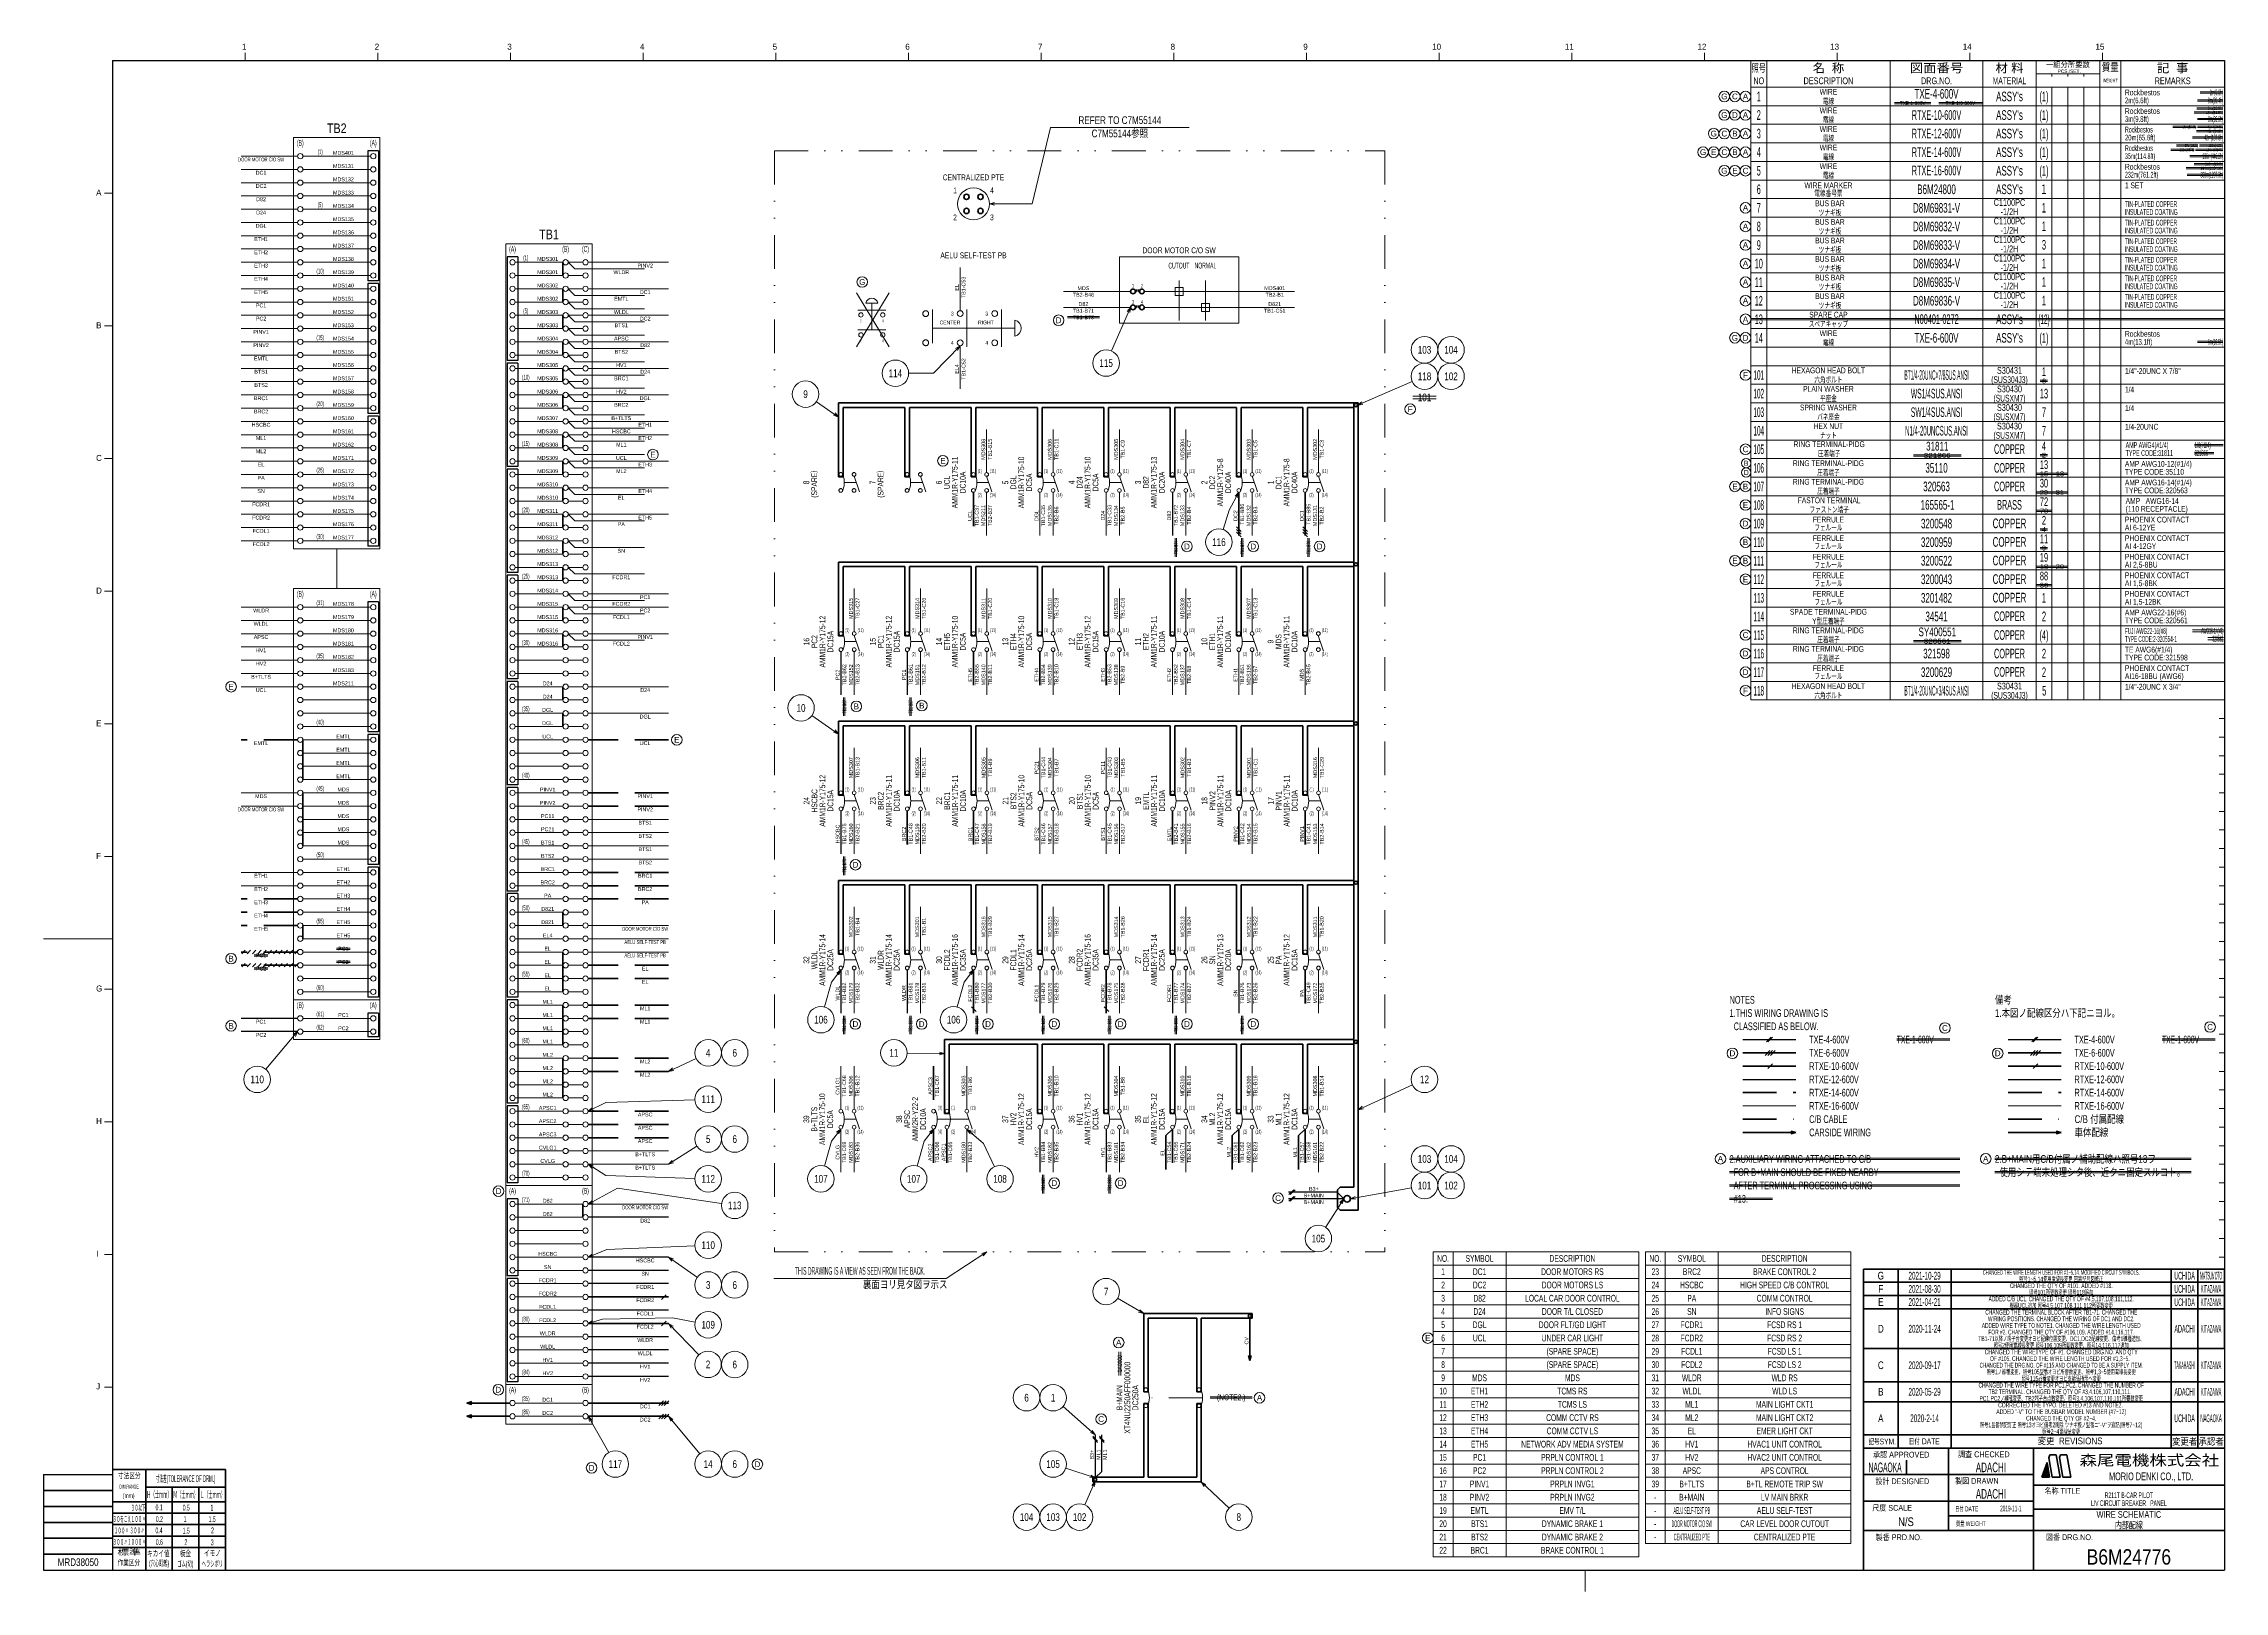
# Model space of a CAD drawing. Header units: millimetres. Extents: x 10 to 832, y 7 to 590.
import ezdxf
from ezdxf.enums import TextEntityAlignment as Align

# ---------------------------------------------------------------- set-up
doc = ezdxf.new("R2010")
doc.units = ezdxf.units.MM
for name, pattern in [('DASHDOT', [25.3, 12.7, -6.3, 0, -6.3]), ('DASHED', [19, 12.7, -6.3]), ('DIVIDE', [31.6, 12.7, -6.3, 0, -6.3, 0, -6.3])]:
    doc.linetypes.add(name, pattern=pattern)
for name, color, linetype in [('GR1_02', 7, 'Continuous'), ('GR1_03', 7, 'Continuous'), ('GR1_04', 7, 'Continuous'), ('GR1_05', 7, 'Continuous'), ('GR1_13', 7, 'Continuous'), ('GR1_15', 7, 'Continuous'), ('図面枠B6M', 7, 'Continuous'), ('表題、部品表_01', 7, 'Continuous'), ('表題、部品表_02', 7, 'Continuous'), ('表題、部品表_03', 7, 'Continuous')]:
    doc.layers.add(name, color=color, linetype=linetype)
doc.styles.add('HG丸ｺﾞｼｯｸM-PRO', font='')
doc.styles.get('HG丸ｺﾞｼｯｸM-PRO').set_extended_font_data('HG丸ｺﾞｼｯｸM-PRO')

# ---------------------------------------------------------------- blocks, each defined once
blk = doc.blocks.new('BLKF023')
at = {"layer": '図面枠B6M', "color": 2, "linetype": 'Continuous', "lineweight": 25}
for p, q in [((35.5, 584), (35.5, 15)), ((35.5, 584), (831.5, 584)), ((831.5, 584), (831.5, 15)), ((9.5, 51), (9.5, 15)), ((9.5, 51), (35.5, 51)), ((9.5, 15), (831.5, 15))]:
    blk.add_line(p, q, dxfattribs=at)
at = {"layer": '図面枠B6M', "color": 4, "linetype": 'Continuous', "lineweight": 13}
for p, q in [((85.5, 587), (85.5, 584)), ((135.5, 587), (135.5, 584)), ((185.5, 587), (185.5, 584)), ((235.5, 587), (235.5, 584)), ((285.5, 587), (285.5, 584)), ((335.5, 587), (335.5, 584)), ((385.5, 587), (385.5, 584)), ((435.5, 587), (435.5, 584)), ((485.5, 587), (485.5, 584)), ((535.5, 587), (535.5, 584)), ((585.5, 587), (585.5, 584)), ((635.5, 587), (635.5, 584)), ((685.5, 587), (685.5, 584)), ((735.5, 587), (735.5, 584)), ((785.5, 587), (785.5, 584)), ((829.5, 567), (831.5, 567)), ((829.5, 560), (831.5, 560)), ((829.5, 553), (831.5, 553)), ((829.5, 546), (831.5, 546)), ((829.5, 539), (831.5, 539)), ((32.5, 534), (35.5, 534)), ((829.5, 532), (831.5, 532)), ((829.5, 525), (831.5, 525)), ((829.5, 518), (831.5, 518)), ((829.5, 511), (831.5, 511)), ((829.5, 504), (831.5, 504)), ((829.5, 497), (831.5, 497)), ((829.5, 490), (831.5, 490)), ((32.5, 484), (35.5, 484)), ((829.5, 483), (831.5, 483)), ((829.5, 476), (831.5, 476)), ((829.5, 469), (831.5, 469)), ((829.5, 462), (831.5, 462)), ((829.5, 455), (831.5, 455)), ((829.5, 448), (831.5, 448)), ((829.5, 441), (831.5, 441)), ((32.5, 434), (35.5, 434)), ((829.5, 434), (831.5, 434)), ((829.5, 427), (831.5, 427)), ((829.5, 420), (831.5, 420)), ((829.5, 413), (831.5, 413)), ((829.5, 406), (831.5, 406)), ((829.5, 399), (831.5, 399)), ((829.5, 392), (831.5, 392)), ((32.5, 384), (35.5, 384)), ((829.5, 385), (831.5, 385)), ((829.5, 378), (831.5, 378)), ((829.5, 371), (831.5, 371)), ((829.5, 364), (831.5, 364)), ((829.5, 357), (831.5, 357)), ((829.5, 350), (831.5, 350)), ((829.5, 343), (831.5, 343)), ((32.5, 334), (35.5, 334)), ((829.5, 336), (831.5, 336)), ((829.5, 329), (831.5, 329)), ((829.5, 322), (831.5, 322)), ((829.5, 315), (831.5, 315)), ((829.5, 308), (831.5, 308)), ((829.5, 301), (831.5, 301)), ((829.5, 294), (831.5, 294)), ((32.5, 284), (35.5, 284)), ((829.5, 287), (831.5, 287)), ((829.5, 280), (831.5, 280)), ((829.5, 273), (831.5, 273)), ((829.5, 266), (831.5, 266)), ((829.5, 259), (831.5, 259)), ((9.5, 253), (35.5, 253)), ((829.5, 252), (831.5, 252)), ((829.5, 245), (831.5, 245)), ((32.5, 234), (35.5, 234)), ((829.5, 238), (831.5, 238)), ((829.5, 231), (831.5, 231)), ((829.5, 224), (831.5, 224)), ((829.5, 217), (831.5, 217)), ((829.5, 210), (831.5, 210)), ((829.5, 203), (831.5, 203)), ((829.5, 196), (831.5, 196)), ((32.5, 184), (35.5, 184)), ((829.5, 189), (831.5, 189)), ((829.5, 182), (831.5, 182)), ((829.5, 175), (831.5, 175)), ((829.5, 168), (831.5, 168)), ((829.5, 161), (831.5, 161)), ((829.5, 154), (831.5, 154)), ((829.5, 147), (831.5, 147)), ((829.5, 140), (831.5, 140)), ((32.5, 134), (35.5, 134)), ((829.5, 133), (831.5, 133)), ((32.5, 84), (35.5, 84)), ((590.5, 7), (590.5, 15))]:
    blk.add_line(p, q, dxfattribs=at)
at = {"layer": '図面枠B6M', "color": 3, "linetype": 'Continuous', "lineweight": 35}
for p, q in [((831.5, 123.5), (829.5, 123.5)), ((831.5, 118.5), (829.5, 118.5)), ((831.5, 118.5), (829.5, 118.5)), ((831.5, 113.5), (829.5, 113.5)), ((695.5, 98.5), (831.5, 98.5)), ((695.5, 98.5), (695.5, 15)), ((708.5, 98.5), (708.5, 61)), ((728.5, 61), (728.5, 98.5)), ((811.5, 98.5), (811.5, 61)), ((821.5, 98.5), (821.5, 61)), ((695.5, 86), (831.5, 86)), ((695.5, 78.5), (831.5, 78.5)), ((695.5, 66), (831.5, 66)), ((695.5, 61), (831.5, 61)), ((727.5, 61), (727.5, 30)), ((759.5, 61), (759.5, 15)), ((765.34, 57.4), (765.73, 58.5)), ((765.73, 58.5), (768.14, 58.5)), ((769.64, 50), (768.14, 58.5)), ((769.68, 58.5), (769.32, 57.51)), ((769.68, 58.5), (772.14, 58.5)), ((773.64, 50), (772.14, 58.5)), ((35.5, 53), (78, 53)), ((48, 53), (48, 15)), ((78, 53), (78, 15)), ((695.5, 51), (759.5, 51)), ((711.73, 56.5), (711.73, 51)), ((762.64, 50), (764.66, 55.55)), ((762.64, 50), (765.64, 50)), ((762.66, 50), (765.19, 52.53)), ((762.71, 50.19), (765.17, 52.65)), ((762.79, 50.41), (765.15, 52.77)), ((762.8, 50), (765.21, 52.41)), ((762.87, 50.64), (765.13, 52.89)), ((762.94, 50), (765.24, 52.29)), ((762.95, 50.86), (765.11, 53.01)), ((763.04, 51.08), (765.09, 53.13)), ((763.08, 50), (765.26, 52.17)), ((763.12, 51.3), (765.07, 53.25)), ((763.2, 51.53), (765.05, 53.37)), ((763.22, 50), (765.28, 52.05)), ((763.28, 51.75), (765.02, 53.49)), ((763.36, 51.97), (765, 53.61)), ((763.36, 50), (765.3, 51.93)), ((763.44, 52.19), (764.98, 53.73)), ((763.51, 50), (765.32, 51.81)), ((763.52, 52.42), (764.96, 53.86)), ((763.6, 52.64), (764.94, 53.98)), ((763.65, 50), (765.34, 51.69)), ((763.68, 52.86), (764.92, 54.1)), ((763.76, 53.08), (764.9, 54.22)), ((763.79, 50), (765.36, 51.57)), ((763.84, 53.31), (764.88, 54.34)), ((763.93, 53.53), (764.85, 54.46)), ((763.93, 50), (765.38, 51.45)), ((764.01, 53.75), (764.83, 54.58)), ((764.07, 50), (765.41, 51.33)), ((764.09, 53.97), (764.81, 54.7)), ((764.17, 54.19), (764.79, 54.82)), ((764.21, 50), (765.43, 51.21)), ((764.25, 54.42), (764.77, 54.94)), ((764.33, 54.64), (764.75, 55.06)), ((764.35, 50), (765.45, 51.09)), ((764.41, 54.86), (764.73, 55.18)), ((764.49, 55.08), (764.71, 55.3)), ((764.5, 50), (765.47, 50.97)), ((764.57, 55.31), (764.68, 55.42)), ((764.64, 50), (765.49, 50.85)), ((764.65, 55.53), (764.66, 55.54)), ((765.64, 50), (764.66, 55.55)), ((764.78, 50), (765.51, 50.73)), ((764.92, 50), (765.53, 50.61)), ((765.06, 50), (765.55, 50.49)), ((765.2, 50), (765.58, 50.37)), ((766.64, 50), (765.34, 57.4)), ((765.34, 50), (765.6, 50.25)), ((765.49, 50), (765.62, 50.13)), ((765.63, 50), (765.64, 50.01)), ((766.64, 50), (769.64, 50)), ((770.64, 50), (769.32, 57.51)), ((770.64, 50), (773.64, 50)), ((9.5, 45), (35.5, 45)), ((48, 46.3), (78, 46.3)), ((58, 46.3), (58, 15)), ((68, 46.3), (68, 15)), ((759.5, 47), (831.5, 47)), ((9.5, 39), (35.5, 39)), ((9.5, 33), (35.5, 33)), ((35.5, 40.8), (78, 40.8)), ((35.5, 36.47), (78, 36.47)), ((695.5, 41), (759.5, 41)), ((727.5, 35.5), (759.5, 35.5)), ((759.5, 38), (831.5, 38)), ((9.5, 27), (35.5, 27)), ((35.5, 32.15), (78, 32.15)), ((35.5, 27.82), (78, 27.82)), ((695.5, 30), (831.5, 30)), ((9.5, 21), (35.5, 21)), ((35.5, 23.5), (78, 23.5))]:
    blk.add_line(p, q, dxfattribs=at)
at = {"layer": '図面枠B6M', "color": 4, "linetype": 'Continuous', "lineweight": 13, "style": 'HG丸ｺﾞｼｯｸM-PRO'}
for s, height, width, p in [('1', 2.25, 1.003994, (84.29, 587.45)), ('2', 2.25, 1.003994, (134.3, 587.45)), ('3', 2.25, 1.003994, (184.29, 587.45)), ('4', 2.25, 1.003994, (234.29, 587.45)), ('5', 2.25, 1.003994, (284.29, 587.45)), ('6', 2.25, 1.003994, (334.29, 587.45)), ('7', 2.25, 1.003994, (384.29, 587.45)), ('8', 2.25, 1.003994, (434.29, 587.45)), ('9', 2.25, 1.003994, (484.29, 587.45)), ('10', 2.255, 1.003994, (532.9, 587.45)), ('11', 2.255, 1.003994, (582.9, 587.45)), ('12', 2.255, 1.003994, (632.9, 587.45)), ('13', 2.255, 1.003994, (682.9, 587.45)), ('14', 2.255, 1.003994, (732.9, 587.45)), ('15', 2.255, 1.003994, (782.9, 587.45)), ('A', 2.25, 1.002405, (29.29, 532.45)), ('B', 2.25, 1.004704, (29.29, 482.45)), ('C', 2.25, 1.001214, (29.29, 432.45)), ('D', 2.25, 1.002334, (29.29, 382.45)), ('E', 2.25, 1.001589, (29.29, 332.45)), ('F', 2.25, 0.998986, (29.29, 282.45)), ('G', 2.25, 1.003714, (29.29, 232.45)), ('H', 2.25, 1.00207, (29.29, 182.45)), ('I', 2.25, 1.00207, (29.29, 132.45)), ('J', 2.25, 1.005117, (29.29, 82.45))]:
    blk.add_text(s, height=height, dxfattribs=dict(at, width=width)).set_placement(p, align=Align.BOTTOM_LEFT)
for s, height, width, p in [('記号SYM.', 2.182, 0.69227, (702.53, 63.49)), ('承認 APPROVED', 2.1818, 0.863151, (709.71, 58.54)), ('日付 DATE', 2.182, 0.692507, (718.37, 63.58)), ('調査 CHECKED', 2.182, 0.863174, (740.84, 58.67)), ('変更  REVISIONS', 2.5455, 0.887352, (773.35, 63.72)), ('変更者', 2.545, 0.887717, (816.5, 63.5)), ('承認者', 2.545, 0.887717, (826.5, 63.5)), ('寸法差(TOLERANCE OF DRM.)', 2.5455, 0.382528, (63.02, 49.5)), ('設計 DESIGNED', 2.1818, 0.862613, (710.11, 48.51)), ('製図 DRAWN', 2.182, 0.863099, (738.2, 48.65)), ('DIM.RANGE.', 1.455, 0.522543, (41.85, 46.49)), ('Ｈ（士ｍｍ）', 2.545, 0.439786, (53.03, 43.51)), ('Ｍ（士ｍｍ）', 2.545, 0.439786, (63.02, 43.46)), ('Ｌ（士ｍｍ）', 2.545, 0.439786, (73.2, 43.46)), ('名称 TITLE', 2.182, 0.862489, (770.47, 44.87)), ('３０をこえ１００〃', 2.182, 0.44793, (41.79, 34.27)), ('３０以下', 2.182, 0.44793, (45.2, 38.52)), ('0.1', 2.182, 0.522424, (53.03, 38.67)), ('0.2', 2.182, 0.522424, (53.12, 34.23)), ('0.5', 2.182, 0.522424, (63.26, 38.57)), ('1', 2.18, 0.521199, (62.83, 34.23)), ('1.5', 2.182, 0.522424, (73.02, 34.23)), ('1', 2.18, 0.521199, (72.92, 38.57)), ('尺度 SCALE', 2.182, 0.862581, (706.28, 38.49)), ('日付 DATE', 1.818, 0.618255, (734.38, 38.09)), ('質量 WEIGHT', 1.818, 0.618812, (735.96, 32.55)), ('３００〃１０００〃', 2.182, 0.44793, (41.79, 25.64)), ('１００〃 ３００〃', 2.182, 0.448161, (41.79, 29.93)), ('0.4', 2.182, 0.522424, (52.98, 29.99)), ('0.6', 2.182, 0.522424, (53.12, 25.56)), ('1.5', 2.182, 0.522424, (63.26, 29.9)), ('2', 2.18, 0.521199, (63.12, 25.65)), ('3', 2.18, 0.521199, (73.06, 25.51)), ('2', 2.18, 0.521199, (73.16, 29.99)), ('製番 PRD.NO.', 2.182, 0.863299, (708.79, 27.41)), ('図番 DRG.NO.', 2.182, 0.863083, (773.12, 27.42)), ('キカイ値', 2.182, 0.692256, (52.74, 21.33)), ('板金', 2.182, 0.692256, (62.93, 21.33)), ('イモノ', 2.182, 0.692256, (73.11, 21.42))]:
    blk.add_text(s, height=height, dxfattribs=dict(at, width=width)).set_placement(p, align=Align.MIDDLE_CENTER)
at = {"layer": '図面枠B6M', "color": 2, "linetype": 'Continuous', "lineweight": 25, "style": 'HG丸ｺﾞｼｯｸM-PRO', "width": 1.206081}
blk.add_text('森尾電機株式会社', height=4, dxfattribs=at).set_placement((803.22, 56.43), align=Align.MIDDLE_CENTER)
at = {"layer": '図面枠B6M', "color": 4, "linetype": 'Continuous', "lineweight": 13, "style": 'HG丸ｺﾞｼｯｸM-PRO'}
for s, height, width, p in [('寸法区分', 2.182, 0.692256, (41.81, 48.9)), ('(mm)', 1.818, 0.619256, (41.57, 41.64)), ('標準', 2.182, 1.489301, (41.71, 20)), ('作業区分', 2.182, 0.692256, (41.62, 16.1)), ('(穴心距離)', 2.182, 0.521231, (53.03, 15.86)), ('ゴム(切)', 2.182, 0.521232, (62.93, 15.67)), ('ヘラシボリ', 2.182, 0.521228, (73.11, 15.67))]:
    blk.add_text(s, height=height, dxfattribs=dict(at, width=width)).set_placement(p, align=Align.BOTTOM_CENTER)
at = {"layer": '図面枠B6M', "color": 3, "linetype": 'Continuous', "lineweight": 35, "style": 'HG丸ｺﾞｼｯｸM-PRO', "width": 0.652197}
blk.add_text('MORIO DENKI CO., LTD.', height=2.9091, dxfattribs=at).set_placement((803.88, 50.36), align=Align.MIDDLE_CENTER)
blk = doc.blocks.new('BLKF024')
at = {"layer": '図面枠B6M', "color": 3, "linetype": 'Continuous', "lineweight": 35, "style": 'HG丸ｺﾞｼｯｸM-PRO'}
for s, height, width, p in [('E', 2.91, 0.784871, (702, 116.08)), ('2021-04-21', 2.909, 0.488281, (718.5, 116.08)), ('ADDED C/B UCL. CHANGED THE QTY OF #4,5,107,108,111,112.', 1.8182, 0.603491, (770, 117.25)), ('UCHIDA', 2.909, 0.415827, (816.5, 116)), ('KITAZAWA', 2.909, 0.308644, (826.5, 116)), ('D', 2.91, 0.784656, (702, 106)), ('2020-11-24', 2.909, 0.488281, (718.5, 106)), ('CHANGED THE TERMINAL BLOCK AFTER TB1-71. CHANGED THE', 1.8182, 0.603164, (770, 112.25)), ('ADACHI', 2.909, 0.415454, (816.5, 106)), ('KITAZAWA', 2.909, 0.308644, (826.5, 106)), ('C', 2.91, 0.782198, (702, 92.25)), ('2020-09-17', 2.909, 0.488281, (718.5, 92.25)), ('CHANGED THE WIRETYPE OF #1. CHANGED DRG.NO. AND QTY', 1.8182, 0.618584, (770, 97.25)), ('TAKAHASHI', 2.909, 0.284557, (816.5, 92.25)), ('KITAZAWA', 2.909, 0.308644, (826.5, 92.25)), ('B', 2.91, 0.78204, (702, 82.25)), ('2020-05-29', 2.909, 0.488281, (718.5, 82.25)), ('CHANGED THE WIRE TYPE FOR PC1,PC2. CHANGED THE NUMBER OF', 1.8182, 0.603109, (770, 84.75)), ('ADACHI', 2.909, 0.415454, (816.5, 82.25)), ('KITAZAWA', 2.909, 0.308644, (826.5, 82.25)), ('CORRECTED THE TYPO. DELETED #13 AND NOTE2. ', 1.8182, 0.618557, (770, 77.25)), ('A', 2.91, 0.782973, (702, 72.25)), ('2020-2-14', 2.909, 0.488281, (718.5, 72.25)), ('UCHIDA', 2.909, 0.415827, (816.5, 72.25)), ('NAGAOKA', 2.909, 0.334453, (826.5, 72.25)), ('NAGAOKA', 3.636, 0.414524, (703.61, 53.75)), ('ADACHI', 3.636, 0.619335, (743.5, 53.75)), ('ADACHI', 3.636, 0.619335, (743.5, 43.75)), ('L/V CIRCUIT BREAKER\u3000PANEL', 2.1818, 0.522183, (795.5, 40.25)), ('R211T B-CAR PILOT', 2.1818, 0.522123, (795.5, 43.25)), ('N/S', 3.273, 0.805664, (711.5, 33.25)), ('2019-11-1', 2.182, 0.482367, (751, 38.25)), ('WIRE SCHEMATIC', 2.5455, 0.652368, (795.5, 36)), ('B6M24776', 5.818, 0.845653, (795.5, 20))]:
    blk.add_text(s, height=height, dxfattribs=dict(at, width=width)).set_placement(p, align=Align.MIDDLE_CENTER)
blk = doc.blocks.new('BLKF026')
at = {"layer": '表題、部品表_01', "color": 4, "linetype": 'Continuous', "lineweight": 13}
for p, q in [((653, 584), (653, 574)), ((653, 584), (831.5, 584)), ((659, 584), (659, 574)), ((705.5, 584), (705.5, 574)), ((740.5, 584), (740.5, 574)), ((760.5, 584), (760.5, 574)), ((784.5, 584), (784.5, 574)), ((792.5, 584), (792.5, 574)), ((831.5, 584), (831.5, 574)), ((760.5, 579), (784.5, 579)), ((766.5, 578), (766.5, 579)), ((772.5, 579), (772.5, 578)), ((778.5, 579), (778.5, 578)), ((653, 574), (831.5, 574))]:
    blk.add_line(p, q, dxfattribs=at)
at = {"layer": '表題、部品表_01', "color": 3, "linetype": 'Continuous', "lineweight": 35, "style": 'HG丸ｺﾞｼｯｸM-PRO'}
for s, height, width, p in [('一組分所要数', 2.036, 0.966638, (772.5, 582.5)), ('照号', 2.909, 0.651535, (656, 581.2)), ('NO', 2.545, 0.740841, (656, 576.4)), ('DESCRIPTION', 2.5455, 0.741365, (682.25, 576.4)), ('名  称', 3.273, 1.042426, (682.25, 581.2)), ('図面番号', 3.273, 1.127518, (723, 581.2)), ('DRG.NO.', 2.545, 0.741189, (723, 576.4)), ('材 料', 3.273, 1.042439, (750.5, 581.2)), ('MATERIAL', 2.545, 0.594756, (750.5, 576.4)), ('PCS./SET.', 1.309, 0.862935, (773, 580)), ('質量', 2.909, 0.781842, (788.5, 581.5)), ('WEIGHT', 1.309, 0.635507, (788.5, 576.5)), ('REMARKS', 2.545, 0.742803, (812, 576.4)), ('記  事', 3.273, 1.042426, (812, 581.2))]:
    blk.add_text(s, height=height, dxfattribs=dict(at, width=width)).set_placement(p, align=Align.MIDDLE_CENTER)
blk = doc.blocks.new('BLKF025')
at = {"layer": '表題、部品表_01', "color": 3, "linetype": 'Continuous', "lineweight": 13}
blk.add_blockref('BLKF026', (0, 0), dxfattribs=at)
blk = doc.blocks.new('BLKF027')
at = {"layer": 'GR1_02', "color": 4, "linetype": 'DASHDOT', "lineweight": 13}
blk.add_line((346.29, 185), (358.3, 185), dxfattribs=at)
at = {"layer": 'GR1_02', "color": 4, "linetype": 'Continuous', "lineweight": 13}
blk.add_line((359.48, 181.41), (357.48, 187.32), dxfattribs=at)
for centre in [(344.98, 188.02), (344.98, 181.98), (349.98, 188.02), (349.98, 181.98), (357.48, 188.02), (357.48, 181.98)]:
    blk.add_circle(centre, 0.701, dxfattribs=at)
for centre in [(337.79, 185), (342.79, 185)]:
    blk.add_arc(centre, 8.5, 337.23695, 22.76305, dxfattribs=at)
at = {"layer": 'GR1_02', "color": 4, "linetype": 'Continuous', "lineweight": 13, "style": 'HG丸ｺﾞｼｯｸM-PRO'}
for s, width, p in [('(3)', 0.521222, (347.38, 189.32)), ('(1)', 0.521222, (352.38, 189.32)), ('(11)', 0.521214, (359.88, 189.32)), ('(4)', 0.521222, (347.38, 180.31)), ('(2)', 0.521222, (352.38, 180.31)), ('(14)', 0.521214, (359.88, 180.31))]:
    blk.add_text(s, height=1.455, dxfattribs=dict(at, width=width)).set_placement(p, align=Align.MIDDLE_CENTER)
blk = doc.blocks.new('BLKF028')
at = {"layer": 'GR1_02', "color": 4, "linetype": 'DASHDOT', "lineweight": 13}
blk.add_line((486.31, 425), (490.82, 425), dxfattribs=at)
at = {"layer": 'GR1_02', "color": 4, "linetype": 'Continuous', "lineweight": 13}
blk.add_line((492, 421.41), (490, 427.32), dxfattribs=at)
for centre in [(485, 428.02), (490, 428.02), (485, 421.98), (490, 421.98)]:
    blk.add_circle(centre, 0.701, dxfattribs=at)
blk.add_arc((477.81, 425), 8.5, 337.23695, 22.76305, dxfattribs=at)
at = {"layer": 'GR1_02', "color": 4, "linetype": 'Continuous', "lineweight": 13, "style": 'HG丸ｺﾞｼｯｸM-PRO'}
for s, width, p in [('(1)', 0.521222, (487.4, 429.32)), ('(11)', 0.521214, (492.4, 429.32)), ('(2)', 0.521222, (487.4, 420.31)), ('(14)', 0.521214, (492.4, 420.31))]:
    blk.add_text(s, height=1.455, dxfattribs=dict(at, width=width)).set_placement(p, align=Align.MIDDLE_CENTER)
blk = doc.blocks.new('BLKF029')
at = {"layer": 'GR1_02', "color": 4, "linetype": 'DASHDOT', "lineweight": 13}
blk.add_line((461.31, 425), (465.82, 425), dxfattribs=at)
at = {"layer": 'GR1_02', "color": 4, "linetype": 'Continuous', "lineweight": 13}
blk.add_line((467, 421.41), (465, 427.32), dxfattribs=at)
for centre in [(460, 428.02), (465, 428.02), (460, 421.98), (465, 421.98)]:
    blk.add_circle(centre, 0.701, dxfattribs=at)
blk.add_arc((452.81, 425), 8.5, 337.23695, 22.76305, dxfattribs=at)
at = {"layer": 'GR1_02', "color": 4, "linetype": 'Continuous', "lineweight": 13, "style": 'HG丸ｺﾞｼｯｸM-PRO'}
for s, width, p in [('(1)', 0.521222, (462.4, 429.32)), ('(11)', 0.521214, (467.4, 429.32)), ('(2)', 0.521222, (462.4, 420.31)), ('(14)', 0.521214, (467.4, 420.31))]:
    blk.add_text(s, height=1.455, dxfattribs=dict(at, width=width)).set_placement(p, align=Align.MIDDLE_CENTER)
blk = doc.blocks.new('BLKF030')
at = {"layer": 'GR1_02', "color": 4, "linetype": 'DASHDOT', "lineweight": 13}
blk.add_line((436.31, 425), (440.82, 425), dxfattribs=at)
at = {"layer": 'GR1_02', "color": 4, "linetype": 'Continuous', "lineweight": 13}
blk.add_line((442, 421.41), (440, 427.32), dxfattribs=at)
for centre in [(435, 428.02), (440, 428.02), (435, 421.98), (440, 421.98)]:
    blk.add_circle(centre, 0.701, dxfattribs=at)
blk.add_arc((427.81, 425), 8.5, 337.23695, 22.76305, dxfattribs=at)
at = {"layer": 'GR1_02', "color": 4, "linetype": 'Continuous', "lineweight": 13, "style": 'HG丸ｺﾞｼｯｸM-PRO'}
for s, width, p in [('(1)', 0.521222, (437.4, 429.32)), ('(11)', 0.521214, (442.4, 429.32)), ('(2)', 0.521222, (437.4, 420.31)), ('(14)', 0.521214, (442.4, 420.31))]:
    blk.add_text(s, height=1.455, dxfattribs=dict(at, width=width)).set_placement(p, align=Align.MIDDLE_CENTER)
blk = doc.blocks.new('BLKF031')
at = {"layer": 'GR1_02', "color": 4, "linetype": 'DASHDOT', "lineweight": 13}
blk.add_line((411.31, 425), (415.82, 425), dxfattribs=at)
at = {"layer": 'GR1_02', "color": 4, "linetype": 'Continuous', "lineweight": 13}
blk.add_line((417, 421.41), (415, 427.32), dxfattribs=at)
for centre in [(410, 428.02), (415, 428.02), (410, 421.98), (415, 421.98)]:
    blk.add_circle(centre, 0.701, dxfattribs=at)
blk.add_arc((402.81, 425), 8.5, 337.23695, 22.76305, dxfattribs=at)
at = {"layer": 'GR1_02', "color": 4, "linetype": 'Continuous', "lineweight": 13, "style": 'HG丸ｺﾞｼｯｸM-PRO'}
for s, width, p in [('(1)', 0.521222, (412.4, 429.32)), ('(11)', 0.521214, (417.4, 429.32)), ('(2)', 0.521222, (412.4, 420.31)), ('(14)', 0.521214, (417.4, 420.31))]:
    blk.add_text(s, height=1.455, dxfattribs=dict(at, width=width)).set_placement(p, align=Align.MIDDLE_CENTER)
blk = doc.blocks.new('BLKF032')
at = {"layer": 'GR1_02', "color": 4, "linetype": 'DASHDOT', "lineweight": 13}
blk.add_line((386.31, 425), (390.82, 425), dxfattribs=at)
at = {"layer": 'GR1_02', "color": 4, "linetype": 'Continuous', "lineweight": 13}
blk.add_line((392, 421.41), (390, 427.32), dxfattribs=at)
for centre in [(385, 428.02), (390, 428.02), (385, 421.98), (390, 421.98)]:
    blk.add_circle(centre, 0.701, dxfattribs=at)
blk.add_arc((377.81, 425), 8.5, 337.23695, 22.76305, dxfattribs=at)
at = {"layer": 'GR1_02', "color": 4, "linetype": 'Continuous', "lineweight": 13, "style": 'HG丸ｺﾞｼｯｸM-PRO'}
for s, width, p in [('(1)', 0.521222, (387.4, 429.32)), ('(11)', 0.521214, (392.4, 429.32)), ('(2)', 0.521222, (387.4, 420.31)), ('(14)', 0.521214, (392.4, 420.31))]:
    blk.add_text(s, height=1.455, dxfattribs=dict(at, width=width)).set_placement(p, align=Align.MIDDLE_CENTER)
blk = doc.blocks.new('BLKF033')
at = {"layer": 'GR1_02', "color": 4, "linetype": 'DASHDOT', "lineweight": 13}
blk.add_line((336.36, 365), (340.87, 365), dxfattribs=at)
at = {"layer": 'GR1_02', "color": 4, "linetype": 'Continuous', "lineweight": 13}
blk.add_line((342.05, 361.41), (340.05, 367.32), dxfattribs=at)
for centre in [(335.05, 368.02), (335.05, 361.98), (340.05, 368.02), (340.05, 361.98)]:
    blk.add_circle(centre, 0.701, dxfattribs=at)
blk.add_arc((327.86, 365), 8.5, 337.23695, 22.76305, dxfattribs=at)
at = {"layer": 'GR1_02', "color": 4, "linetype": 'Continuous', "lineweight": 13, "style": 'HG丸ｺﾞｼｯｸM-PRO'}
for s, width, p in [('(1)', 0.521222, (337.45, 369.32)), ('(11)', 0.521214, (342.45, 369.32)), ('(2)', 0.521222, (337.45, 360.31)), ('(14)', 0.521214, (342.45, 360.31))]:
    blk.add_text(s, height=1.455, dxfattribs=dict(at, width=width)).set_placement(p, align=Align.MIDDLE_CENTER)
blk = doc.blocks.new('BLKF034')
at = {"layer": 'GR1_02', "color": 4, "linetype": 'DASHDOT', "lineweight": 13}
blk.add_line((311.36, 365), (315.87, 365), dxfattribs=at)
at = {"layer": 'GR1_02', "color": 4, "linetype": 'Continuous', "lineweight": 13}
blk.add_line((317.05, 361.41), (315.05, 367.32), dxfattribs=at)
for centre in [(310.05, 368.02), (310.05, 361.98), (315.05, 368.02), (315.05, 361.98)]:
    blk.add_circle(centre, 0.701, dxfattribs=at)
blk.add_arc((302.86, 365), 8.5, 337.23695, 22.76305, dxfattribs=at)
at = {"layer": 'GR1_02', "color": 4, "linetype": 'Continuous', "lineweight": 13, "style": 'HG丸ｺﾞｼｯｸM-PRO'}
for s, width, p in [('(1)', 0.521222, (312.45, 369.32)), ('(11)', 0.521214, (317.45, 369.32)), ('(2)', 0.521222, (312.45, 360.31)), ('(14)', 0.521214, (317.45, 360.31))]:
    blk.add_text(s, height=1.455, dxfattribs=dict(at, width=width)).set_placement(p, align=Align.MIDDLE_CENTER)
blk = doc.blocks.new('BLKF035')
at = {"layer": 'GR1_02', "color": 4, "linetype": 'DASHDOT', "lineweight": 13}
blk.add_line((486.36, 305), (490.87, 305), dxfattribs=at)
at = {"layer": 'GR1_02', "color": 4, "linetype": 'Continuous', "lineweight": 13}
blk.add_line((492.05, 301.41), (490.05, 307.32), dxfattribs=at)
for centre in [(485.05, 308.02), (490.05, 308.02), (485.05, 301.98), (490.05, 301.98)]:
    blk.add_circle(centre, 0.701, dxfattribs=at)
blk.add_arc((477.86, 305), 8.5, 337.23695, 22.76305, dxfattribs=at)
at = {"layer": 'GR1_02', "color": 4, "linetype": 'Continuous', "lineweight": 13, "style": 'HG丸ｺﾞｼｯｸM-PRO'}
for s, width, p in [('(1)', 0.521222, (487.45, 309.32)), ('(11)', 0.521214, (492.45, 309.32)), ('(2)', 0.521222, (487.45, 300.31)), ('(14)', 0.521214, (492.45, 300.31))]:
    blk.add_text(s, height=1.455, dxfattribs=dict(at, width=width)).set_placement(p, align=Align.MIDDLE_CENTER)
blk = doc.blocks.new('BLKF036')
at = {"layer": 'GR1_02', "color": 4, "linetype": 'DASHDOT', "lineweight": 13}
blk.add_line((461.36, 305), (465.87, 305), dxfattribs=at)
at = {"layer": 'GR1_02', "color": 4, "linetype": 'Continuous', "lineweight": 13}
blk.add_line((467.05, 301.41), (465.05, 307.32), dxfattribs=at)
for centre in [(460.05, 308.02), (465.05, 308.02), (460.05, 301.98), (465.05, 301.98)]:
    blk.add_circle(centre, 0.701, dxfattribs=at)
blk.add_arc((452.86, 305), 8.5, 337.23695, 22.76305, dxfattribs=at)
at = {"layer": 'GR1_02', "color": 4, "linetype": 'Continuous', "lineweight": 13, "style": 'HG丸ｺﾞｼｯｸM-PRO'}
for s, width, p in [('(1)', 0.521222, (462.45, 309.32)), ('(11)', 0.521214, (467.45, 309.32)), ('(2)', 0.521222, (462.45, 300.31)), ('(14)', 0.521214, (467.45, 300.31))]:
    blk.add_text(s, height=1.455, dxfattribs=dict(at, width=width)).set_placement(p, align=Align.MIDDLE_CENTER)
blk = doc.blocks.new('BLKF037')
at = {"layer": 'GR1_02', "color": 4, "linetype": 'DASHDOT', "lineweight": 13}
blk.add_line((436.36, 305), (440.87, 305), dxfattribs=at)
at = {"layer": 'GR1_02', "color": 4, "linetype": 'Continuous', "lineweight": 13}
blk.add_line((442.05, 301.41), (440.05, 307.32), dxfattribs=at)
for centre in [(435.05, 308.02), (440.05, 308.02), (435.05, 301.98), (440.05, 301.98)]:
    blk.add_circle(centre, 0.701, dxfattribs=at)
blk.add_arc((427.86, 305), 8.5, 337.23695, 22.76305, dxfattribs=at)
at = {"layer": 'GR1_02', "color": 4, "linetype": 'Continuous', "lineweight": 13, "style": 'HG丸ｺﾞｼｯｸM-PRO'}
for s, width, p in [('(1)', 0.521222, (437.45, 309.32)), ('(11)', 0.521214, (442.45, 309.32)), ('(2)', 0.521222, (437.45, 300.31)), ('(14)', 0.521214, (442.45, 300.31))]:
    blk.add_text(s, height=1.455, dxfattribs=dict(at, width=width)).set_placement(p, align=Align.MIDDLE_CENTER)
blk = doc.blocks.new('BLKF038')
at = {"layer": 'GR1_02', "color": 4, "linetype": 'DASHDOT', "lineweight": 13}
blk.add_line((411.36, 305), (415.87, 305), dxfattribs=at)
at = {"layer": 'GR1_02', "color": 4, "linetype": 'Continuous', "lineweight": 13}
blk.add_line((417.05, 301.41), (415.05, 307.32), dxfattribs=at)
for centre in [(410.05, 308.02), (415.05, 308.02), (410.05, 301.98), (415.05, 301.98)]:
    blk.add_circle(centre, 0.701, dxfattribs=at)
blk.add_arc((402.86, 305), 8.5, 337.23695, 22.76305, dxfattribs=at)
at = {"layer": 'GR1_02', "color": 4, "linetype": 'Continuous', "lineweight": 13, "style": 'HG丸ｺﾞｼｯｸM-PRO'}
for s, width, p in [('(1)', 0.521222, (412.45, 309.32)), ('(11)', 0.521214, (417.45, 309.32)), ('(2)', 0.521222, (412.45, 300.31)), ('(14)', 0.521214, (417.45, 300.31))]:
    blk.add_text(s, height=1.455, dxfattribs=dict(at, width=width)).set_placement(p, align=Align.MIDDLE_CENTER)
blk = doc.blocks.new('BLKF039')
at = {"layer": 'GR1_02', "color": 4, "linetype": 'DASHDOT', "lineweight": 13}
blk.add_line((386.36, 305), (390.87, 305), dxfattribs=at)
at = {"layer": 'GR1_02', "color": 4, "linetype": 'Continuous', "lineweight": 13}
blk.add_line((392.05, 301.41), (390.05, 307.32), dxfattribs=at)
for centre in [(385.05, 308.02), (390.05, 308.02), (385.05, 301.98), (390.05, 301.98)]:
    blk.add_circle(centre, 0.701, dxfattribs=at)
blk.add_arc((377.86, 305), 8.5, 337.23695, 22.76305, dxfattribs=at)
at = {"layer": 'GR1_02', "color": 4, "linetype": 'Continuous', "lineweight": 13, "style": 'HG丸ｺﾞｼｯｸM-PRO'}
for s, width, p in [('(1)', 0.521222, (387.45, 309.32)), ('(11)', 0.521214, (392.45, 309.32)), ('(2)', 0.521222, (387.45, 300.31)), ('(14)', 0.521214, (392.45, 300.31))]:
    blk.add_text(s, height=1.455, dxfattribs=dict(at, width=width)).set_placement(p, align=Align.MIDDLE_CENTER)
blk = doc.blocks.new('BLKF040')
at = {"layer": 'GR1_02', "color": 4, "linetype": 'DASHDOT', "lineweight": 13}
blk.add_line((361.36, 305), (365.87, 305), dxfattribs=at)
at = {"layer": 'GR1_02', "color": 4, "linetype": 'Continuous', "lineweight": 13}
blk.add_line((367.05, 301.41), (365.05, 307.32), dxfattribs=at)
for centre in [(360.05, 308.02), (365.05, 308.02), (360.05, 301.98), (365.05, 301.98)]:
    blk.add_circle(centre, 0.701, dxfattribs=at)
blk.add_arc((352.86, 305), 8.5, 337.23695, 22.76305, dxfattribs=at)
at = {"layer": 'GR1_02', "color": 4, "linetype": 'Continuous', "lineweight": 13, "style": 'HG丸ｺﾞｼｯｸM-PRO'}
for s, width, p in [('(1)', 0.521222, (362.45, 309.32)), ('(11)', 0.521214, (367.45, 309.32)), ('(2)', 0.521222, (362.45, 300.31)), ('(14)', 0.521214, (367.45, 300.31))]:
    blk.add_text(s, height=1.455, dxfattribs=dict(at, width=width)).set_placement(p, align=Align.MIDDLE_CENTER)
blk = doc.blocks.new('BLKF041')
at = {"layer": 'GR1_02', "color": 4, "linetype": 'DASHDOT', "lineweight": 13}
blk.add_line((336.36, 305), (340.87, 305), dxfattribs=at)
at = {"layer": 'GR1_02', "color": 4, "linetype": 'Continuous', "lineweight": 13}
blk.add_line((342.05, 301.41), (340.05, 307.32), dxfattribs=at)
for centre in [(335.05, 308.02), (340.05, 308.02), (335.05, 301.98), (340.05, 301.98)]:
    blk.add_circle(centre, 0.701, dxfattribs=at)
blk.add_arc((327.86, 305), 8.5, 337.23695, 22.76305, dxfattribs=at)
at = {"layer": 'GR1_02', "color": 4, "linetype": 'Continuous', "lineweight": 13, "style": 'HG丸ｺﾞｼｯｸM-PRO'}
for s, width, p in [('(1)', 0.521222, (337.45, 309.32)), ('(11)', 0.521214, (342.45, 309.32)), ('(2)', 0.521222, (337.45, 300.31)), ('(14)', 0.521214, (342.45, 300.31))]:
    blk.add_text(s, height=1.455, dxfattribs=dict(at, width=width)).set_placement(p, align=Align.MIDDLE_CENTER)
blk = doc.blocks.new('BLKF042')
at = {"layer": 'GR1_02', "color": 4, "linetype": 'DASHDOT', "lineweight": 13}
blk.add_line((436.31, 185), (440.82, 185), dxfattribs=at)
at = {"layer": 'GR1_02', "color": 4, "linetype": 'Continuous', "lineweight": 13}
blk.add_line((442, 181.41), (440, 187.32), dxfattribs=at)
for centre in [(435, 188.02), (435, 181.98), (440, 188.02), (440, 181.98)]:
    blk.add_circle(centre, 0.701, dxfattribs=at)
blk.add_arc((427.81, 185), 8.5, 337.23695, 22.76305, dxfattribs=at)
at = {"layer": 'GR1_02', "color": 4, "linetype": 'Continuous', "lineweight": 13, "style": 'HG丸ｺﾞｼｯｸM-PRO'}
for s, width, p in [('(1)', 0.521222, (437.4, 189.32)), ('(11)', 0.521214, (442.4, 189.32)), ('(2)', 0.521222, (437.4, 180.31)), ('(14)', 0.521214, (442.4, 180.31))]:
    blk.add_text(s, height=1.455, dxfattribs=dict(at, width=width)).set_placement(p, align=Align.MIDDLE_CENTER)
blk = doc.blocks.new('BLKF043')
at = {"layer": 'GR1_02', "color": 4, "linetype": 'DASHDOT', "lineweight": 13}
blk.add_line((461.31, 185), (465.82, 185), dxfattribs=at)
at = {"layer": 'GR1_02', "color": 4, "linetype": 'Continuous', "lineweight": 13}
blk.add_line((467, 181.41), (465, 187.32), dxfattribs=at)
for centre in [(460, 188.02), (460, 181.98), (465, 188.02), (465, 181.98)]:
    blk.add_circle(centre, 0.701, dxfattribs=at)
blk.add_arc((452.81, 185), 8.5, 337.23695, 22.76305, dxfattribs=at)
at = {"layer": 'GR1_02', "color": 4, "linetype": 'Continuous', "lineweight": 13, "style": 'HG丸ｺﾞｼｯｸM-PRO'}
for s, width, p in [('(1)', 0.521222, (462.4, 189.32)), ('(11)', 0.521214, (467.4, 189.32)), ('(2)', 0.521222, (462.4, 180.31)), ('(14)', 0.521214, (467.4, 180.31))]:
    blk.add_text(s, height=1.455, dxfattribs=dict(at, width=width)).set_placement(p, align=Align.MIDDLE_CENTER)
blk = doc.blocks.new('BLKF044')
at = {"layer": 'GR1_02', "color": 4, "linetype": 'DASHDOT', "lineweight": 13}
blk.add_line((486.31, 185), (490.82, 185), dxfattribs=at)
at = {"layer": 'GR1_02', "color": 4, "linetype": 'Continuous', "lineweight": 13}
blk.add_line((492, 181.41), (490, 187.32), dxfattribs=at)
for centre in [(485, 188.02), (485, 181.98), (490, 188.02), (490, 181.98)]:
    blk.add_circle(centre, 0.701, dxfattribs=at)
blk.add_arc((477.81, 185), 8.5, 337.23695, 22.76305, dxfattribs=at)
at = {"layer": 'GR1_02', "color": 4, "linetype": 'Continuous', "lineweight": 13, "style": 'HG丸ｺﾞｼｯｸM-PRO'}
for s, width, p in [('(1)', 0.521222, (487.4, 189.32)), ('(11)', 0.521214, (492.4, 189.32)), ('(2)', 0.521222, (487.4, 180.31)), ('(14)', 0.521214, (492.4, 180.31))]:
    blk.add_text(s, height=1.455, dxfattribs=dict(at, width=width)).set_placement(p, align=Align.MIDDLE_CENTER)
blk = doc.blocks.new('BLKF045')
at = {"layer": 'GR1_02', "color": 4, "linetype": 'DASHDOT', "lineweight": 13}
blk.add_line((486.29, 365), (490.8, 365), dxfattribs=at)
at = {"layer": 'GR1_02', "color": 4, "linetype": 'Continuous', "lineweight": 13}
blk.add_line((491.98, 361.41), (489.98, 367.32), dxfattribs=at)
for centre in [(484.98, 368.02), (484.98, 361.98), (489.98, 368.02), (489.98, 361.98)]:
    blk.add_circle(centre, 0.701, dxfattribs=at)
blk.add_arc((477.79, 365), 8.5, 337.23695, 22.76305, dxfattribs=at)
at = {"layer": 'GR1_02', "color": 4, "linetype": 'Continuous', "lineweight": 13, "style": 'HG丸ｺﾞｼｯｸM-PRO'}
for s, width, p in [('(1)', 0.521222, (487.38, 369.32)), ('(11)', 0.521214, (492.38, 369.32)), ('(2)', 0.521222, (487.38, 360.31)), ('(14)', 0.521214, (492.38, 360.31))]:
    blk.add_text(s, height=1.455, dxfattribs=dict(at, width=width)).set_placement(p, align=Align.MIDDLE_CENTER)
blk = doc.blocks.new('BLKF046')
at = {"layer": 'GR1_02', "color": 4, "linetype": 'DASHDOT', "lineweight": 13}
blk.add_line((461.31, 365), (465.82, 365), dxfattribs=at)
at = {"layer": 'GR1_02', "color": 4, "linetype": 'Continuous', "lineweight": 13}
blk.add_line((467, 361.41), (465, 367.32), dxfattribs=at)
for centre in [(460, 368.02), (460, 361.98), (465, 368.02), (465, 361.98)]:
    blk.add_circle(centre, 0.701, dxfattribs=at)
blk.add_arc((452.81, 365), 8.5, 337.23695, 22.76305, dxfattribs=at)
at = {"layer": 'GR1_02', "color": 4, "linetype": 'Continuous', "lineweight": 13, "style": 'HG丸ｺﾞｼｯｸM-PRO'}
for s, width, p in [('(1)', 0.521222, (462.4, 369.32)), ('(11)', 0.521214, (467.4, 369.32)), ('(2)', 0.521222, (462.4, 360.31)), ('(14)', 0.521214, (467.4, 360.31))]:
    blk.add_text(s, height=1.455, dxfattribs=dict(at, width=width)).set_placement(p, align=Align.MIDDLE_CENTER)
blk = doc.blocks.new('BLKF047')
at = {"layer": 'GR1_02', "color": 4, "linetype": 'DASHDOT', "lineweight": 13}
blk.add_line((436.31, 365), (440.82, 365), dxfattribs=at)
at = {"layer": 'GR1_02', "color": 4, "linetype": 'Continuous', "lineweight": 13}
blk.add_line((442, 361.41), (440, 367.32), dxfattribs=at)
for centre in [(435, 368.02), (435, 361.98), (440, 368.02), (440, 361.98)]:
    blk.add_circle(centre, 0.701, dxfattribs=at)
blk.add_arc((427.81, 365), 8.5, 337.23695, 22.76305, dxfattribs=at)
at = {"layer": 'GR1_02', "color": 4, "linetype": 'Continuous', "lineweight": 13, "style": 'HG丸ｺﾞｼｯｸM-PRO'}
for s, width, p in [('(1)', 0.521222, (437.4, 369.32)), ('(11)', 0.521214, (442.4, 369.32)), ('(2)', 0.521222, (437.4, 360.31)), ('(14)', 0.521214, (442.4, 360.31))]:
    blk.add_text(s, height=1.455, dxfattribs=dict(at, width=width)).set_placement(p, align=Align.MIDDLE_CENTER)
blk = doc.blocks.new('BLKF048')
at = {"layer": 'GR1_02', "color": 4, "linetype": 'DASHDOT', "lineweight": 13}
blk.add_line((411.31, 365), (415.82, 365), dxfattribs=at)
at = {"layer": 'GR1_02', "color": 4, "linetype": 'Continuous', "lineweight": 13}
blk.add_line((417, 361.41), (415, 367.32), dxfattribs=at)
for centre in [(410, 368.02), (410, 361.98), (415, 368.02), (415, 361.98)]:
    blk.add_circle(centre, 0.701, dxfattribs=at)
blk.add_arc((402.81, 365), 8.5, 337.23695, 22.76305, dxfattribs=at)
at = {"layer": 'GR1_02', "color": 4, "linetype": 'Continuous', "lineweight": 13, "style": 'HG丸ｺﾞｼｯｸM-PRO'}
for s, width, p in [('(1)', 0.521222, (412.4, 369.32)), ('(11)', 0.521214, (417.4, 369.32)), ('(2)', 0.521222, (412.4, 360.31)), ('(14)', 0.521214, (417.4, 360.31))]:
    blk.add_text(s, height=1.455, dxfattribs=dict(at, width=width)).set_placement(p, align=Align.MIDDLE_CENTER)
blk = doc.blocks.new('BLKF049')
at = {"layer": 'GR1_02', "color": 4, "linetype": 'DASHDOT', "lineweight": 13}
blk.add_line((386.31, 365), (390.82, 365), dxfattribs=at)
at = {"layer": 'GR1_02', "color": 4, "linetype": 'Continuous', "lineweight": 13}
blk.add_line((392, 361.41), (390, 367.32), dxfattribs=at)
for centre in [(385, 368.02), (385, 361.98), (390, 368.02), (390, 361.98)]:
    blk.add_circle(centre, 0.701, dxfattribs=at)
blk.add_arc((377.81, 365), 8.5, 337.23695, 22.76305, dxfattribs=at)
at = {"layer": 'GR1_02', "color": 4, "linetype": 'Continuous', "lineweight": 13, "style": 'HG丸ｺﾞｼｯｸM-PRO'}
for s, width, p in [('(1)', 0.521222, (387.4, 369.32)), ('(11)', 0.521214, (392.4, 369.32)), ('(2)', 0.521222, (387.4, 360.31)), ('(14)', 0.521214, (392.4, 360.31))]:
    blk.add_text(s, height=1.455, dxfattribs=dict(at, width=width)).set_placement(p, align=Align.MIDDLE_CENTER)
blk = doc.blocks.new('BLKF050')
at = {"layer": 'GR1_02', "color": 4, "linetype": 'DASHDOT', "lineweight": 13}
blk.add_line((361.31, 365), (365.82, 365), dxfattribs=at)
at = {"layer": 'GR1_02', "color": 4, "linetype": 'Continuous', "lineweight": 13}
blk.add_line((367, 361.41), (365, 367.32), dxfattribs=at)
for centre in [(360, 368.02), (360, 361.98), (365, 368.02), (365, 361.98)]:
    blk.add_circle(centre, 0.701, dxfattribs=at)
blk.add_arc((352.81, 365), 8.5, 337.23695, 22.76305, dxfattribs=at)
at = {"layer": 'GR1_02', "color": 4, "linetype": 'Continuous', "lineweight": 13, "style": 'HG丸ｺﾞｼｯｸM-PRO'}
for s, width, p in [('(1)', 0.521222, (362.4, 369.32)), ('(11)', 0.521214, (367.4, 369.32)), ('(2)', 0.521222, (362.4, 360.31)), ('(14)', 0.521214, (367.4, 360.31))]:
    blk.add_text(s, height=1.455, dxfattribs=dict(at, width=width)).set_placement(p, align=Align.MIDDLE_CENTER)
blk = doc.blocks.new('BLKF051')
at = {"layer": 'GR1_02', "color": 4, "linetype": 'DASHDOT', "lineweight": 13}
blk.add_line((386.31, 185), (390.82, 185), dxfattribs=at)
at = {"layer": 'GR1_02', "color": 4, "linetype": 'Continuous', "lineweight": 13}
blk.add_line((392, 181.41), (390, 187.32), dxfattribs=at)
for centre in [(385, 188.02), (385, 181.98), (390, 188.02), (390, 181.98)]:
    blk.add_circle(centre, 0.701, dxfattribs=at)
blk.add_arc((377.81, 185), 8.5, 337.23695, 22.76305, dxfattribs=at)
at = {"layer": 'GR1_02', "color": 4, "linetype": 'Continuous', "lineweight": 13, "style": 'HG丸ｺﾞｼｯｸM-PRO'}
for s, width, p in [('(1)', 0.521222, (387.4, 189.32)), ('(11)', 0.521214, (392.4, 189.32)), ('(2)', 0.521222, (387.4, 180.31)), ('(14)', 0.521214, (392.4, 180.31))]:
    blk.add_text(s, height=1.455, dxfattribs=dict(at, width=width)).set_placement(p, align=Align.MIDDLE_CENTER)
blk = doc.blocks.new('BLKF052')
at = {"layer": 'GR1_02', "color": 4, "linetype": 'DASHDOT', "lineweight": 13}
blk.add_line((411.31, 185), (415.82, 185), dxfattribs=at)
at = {"layer": 'GR1_02', "color": 4, "linetype": 'Continuous', "lineweight": 13}
blk.add_line((417, 181.41), (415, 187.32), dxfattribs=at)
for centre in [(410, 188.02), (410, 181.98), (415, 188.02), (415, 181.98)]:
    blk.add_circle(centre, 0.701, dxfattribs=at)
blk.add_arc((402.81, 185), 8.5, 337.23695, 22.76305, dxfattribs=at)
at = {"layer": 'GR1_02', "color": 4, "linetype": 'Continuous', "lineweight": 13, "style": 'HG丸ｺﾞｼｯｸM-PRO'}
for s, width, p in [('(1)', 0.521222, (412.4, 189.32)), ('(11)', 0.521214, (417.4, 189.32)), ('(2)', 0.521222, (412.4, 180.31)), ('(14)', 0.521214, (417.4, 180.31))]:
    blk.add_text(s, height=1.455, dxfattribs=dict(at, width=width)).set_placement(p, align=Align.MIDDLE_CENTER)
blk = doc.blocks.new('BLKF053')
at = {"layer": 'GR1_02', "color": 4, "linetype": 'Continuous', "lineweight": 13}
blk.add_line((317.02, 241.41), (315.02, 247.32), dxfattribs=at)
at = {"layer": 'GR1_02', "color": 4, "linetype": 'DASHDOT', "lineweight": 13}
blk.add_line((311.33, 245), (315.83, 245), dxfattribs=at)
at = {"layer": 'GR1_02', "color": 4, "linetype": 'Continuous', "lineweight": 13}
for centre in [(310.02, 248.02), (315.02, 248.02), (310.02, 241.98), (315.02, 241.98)]:
    blk.add_circle(centre, 0.701, dxfattribs=at)
blk.add_arc((302.83, 245), 8.5, 337.23695, 22.76305, dxfattribs=at)
at = {"layer": 'GR1_02', "color": 4, "linetype": 'Continuous', "lineweight": 13, "style": 'HG丸ｺﾞｼｯｸM-PRO'}
for s, width, p in [('(1)', 0.521222, (312.41, 249.32)), ('(11)', 0.521214, (317.41, 249.32)), ('(2)', 0.521222, (312.41, 240.31)), ('(14)', 0.521214, (317.41, 240.31))]:
    blk.add_text(s, height=1.455, dxfattribs=dict(at, width=width)).set_placement(p, align=Align.MIDDLE_CENTER)
blk = doc.blocks.new('BLKF054')
at = {"layer": 'GR1_02', "color": 4, "linetype": 'Continuous', "lineweight": 13}
blk.add_line((342.02, 241.41), (340.02, 247.32), dxfattribs=at)
at = {"layer": 'GR1_02', "color": 4, "linetype": 'DASHDOT', "lineweight": 13}
blk.add_line((336.33, 245), (340.83, 245), dxfattribs=at)
at = {"layer": 'GR1_02', "color": 4, "linetype": 'Continuous', "lineweight": 13}
for centre in [(335.02, 248.02), (340.02, 248.02), (335.02, 241.98), (340.02, 241.98)]:
    blk.add_circle(centre, 0.701, dxfattribs=at)
blk.add_arc((327.83, 245), 8.5, 337.23695, 22.76305, dxfattribs=at)
at = {"layer": 'GR1_02', "color": 4, "linetype": 'Continuous', "lineweight": 13, "style": 'HG丸ｺﾞｼｯｸM-PRO'}
for s, width, p in [('(1)', 0.521222, (337.41, 249.32)), ('(11)', 0.521214, (342.41, 249.32)), ('(2)', 0.521222, (337.41, 240.31)), ('(14)', 0.521214, (342.41, 240.31))]:
    blk.add_text(s, height=1.455, dxfattribs=dict(at, width=width)).set_placement(p, align=Align.MIDDLE_CENTER)
blk = doc.blocks.new('BLKF055')
at = {"layer": 'GR1_02', "color": 4, "linetype": 'Continuous', "lineweight": 13}
blk.add_line((367.02, 241.41), (365.02, 247.32), dxfattribs=at)
at = {"layer": 'GR1_02', "color": 4, "linetype": 'DASHDOT', "lineweight": 13}
blk.add_line((361.33, 245), (365.83, 245), dxfattribs=at)
at = {"layer": 'GR1_02', "color": 4, "linetype": 'Continuous', "lineweight": 13}
for centre in [(360.02, 248.02), (365.02, 248.02), (360.02, 241.98), (365.02, 241.98)]:
    blk.add_circle(centre, 0.701, dxfattribs=at)
blk.add_arc((352.83, 245), 8.5, 337.23695, 22.76305, dxfattribs=at)
at = {"layer": 'GR1_02', "color": 4, "linetype": 'Continuous', "lineweight": 13, "style": 'HG丸ｺﾞｼｯｸM-PRO'}
for s, width, p in [('(1)', 0.521222, (362.41, 249.32)), ('(11)', 0.521214, (367.41, 249.32)), ('(2)', 0.521222, (362.41, 240.31)), ('(14)', 0.521214, (367.41, 240.31))]:
    blk.add_text(s, height=1.455, dxfattribs=dict(at, width=width)).set_placement(p, align=Align.MIDDLE_CENTER)
blk = doc.blocks.new('BLKF056')
at = {"layer": 'GR1_02', "color": 4, "linetype": 'Continuous', "lineweight": 13}
blk.add_line((392.02, 241.41), (390.02, 247.32), dxfattribs=at)
at = {"layer": 'GR1_02', "color": 4, "linetype": 'DASHDOT', "lineweight": 13}
blk.add_line((386.33, 245), (390.83, 245), dxfattribs=at)
at = {"layer": 'GR1_02', "color": 4, "linetype": 'Continuous', "lineweight": 13}
for centre in [(385.02, 248.02), (390.02, 248.02), (385.02, 241.98), (390.02, 241.98)]:
    blk.add_circle(centre, 0.701, dxfattribs=at)
blk.add_arc((377.83, 245), 8.5, 337.23695, 22.76305, dxfattribs=at)
at = {"layer": 'GR1_02', "color": 4, "linetype": 'Continuous', "lineweight": 13, "style": 'HG丸ｺﾞｼｯｸM-PRO'}
for s, width, p in [('(1)', 0.521222, (387.41, 249.32)), ('(11)', 0.521214, (392.41, 249.32)), ('(2)', 0.521222, (387.41, 240.31)), ('(14)', 0.521214, (392.41, 240.31))]:
    blk.add_text(s, height=1.455, dxfattribs=dict(at, width=width)).set_placement(p, align=Align.MIDDLE_CENTER)
blk = doc.blocks.new('BLKF057')
at = {"layer": 'GR1_02', "color": 4, "linetype": 'Continuous', "lineweight": 13}
blk.add_line((417.02, 241.41), (415.02, 247.32), dxfattribs=at)
at = {"layer": 'GR1_02', "color": 4, "linetype": 'DASHDOT', "lineweight": 13}
blk.add_line((411.33, 245), (415.83, 245), dxfattribs=at)
at = {"layer": 'GR1_02', "color": 4, "linetype": 'Continuous', "lineweight": 13}
for centre in [(410.02, 248.02), (415.02, 248.02), (410.02, 241.98), (415.02, 241.98)]:
    blk.add_circle(centre, 0.701, dxfattribs=at)
blk.add_arc((402.83, 245), 8.5, 337.23695, 22.76305, dxfattribs=at)
at = {"layer": 'GR1_02', "color": 4, "linetype": 'Continuous', "lineweight": 13, "style": 'HG丸ｺﾞｼｯｸM-PRO'}
for s, width, p in [('(1)', 0.521222, (412.41, 249.32)), ('(11)', 0.521214, (417.41, 249.32)), ('(2)', 0.521222, (412.41, 240.31)), ('(14)', 0.521214, (417.41, 240.31))]:
    blk.add_text(s, height=1.455, dxfattribs=dict(at, width=width)).set_placement(p, align=Align.MIDDLE_CENTER)
blk = doc.blocks.new('BLKF058')
at = {"layer": 'GR1_02', "color": 4, "linetype": 'Continuous', "lineweight": 13}
blk.add_line((442.02, 241.41), (440.02, 247.32), dxfattribs=at)
at = {"layer": 'GR1_02', "color": 4, "linetype": 'DASHDOT', "lineweight": 13}
blk.add_line((436.33, 245), (440.83, 245), dxfattribs=at)
at = {"layer": 'GR1_02', "color": 4, "linetype": 'Continuous', "lineweight": 13}
for centre in [(435.02, 248.02), (440.02, 248.02), (435.02, 241.98), (440.02, 241.98)]:
    blk.add_circle(centre, 0.701, dxfattribs=at)
blk.add_arc((427.83, 245), 8.5, 337.23695, 22.76305, dxfattribs=at)
at = {"layer": 'GR1_02', "color": 4, "linetype": 'Continuous', "lineweight": 13, "style": 'HG丸ｺﾞｼｯｸM-PRO'}
for s, width, p in [('(1)', 0.521222, (437.41, 249.32)), ('(11)', 0.521214, (442.41, 249.32)), ('(2)', 0.521222, (437.41, 240.31)), ('(14)', 0.521214, (442.41, 240.31))]:
    blk.add_text(s, height=1.455, dxfattribs=dict(at, width=width)).set_placement(p, align=Align.MIDDLE_CENTER)
blk = doc.blocks.new('BLKF059')
at = {"layer": 'GR1_02', "color": 4, "linetype": 'Continuous', "lineweight": 13}
blk.add_line((467.02, 241.41), (465.02, 247.32), dxfattribs=at)
at = {"layer": 'GR1_02', "color": 4, "linetype": 'DASHDOT', "lineweight": 13}
blk.add_line((461.33, 245), (465.83, 245), dxfattribs=at)
at = {"layer": 'GR1_02', "color": 4, "linetype": 'Continuous', "lineweight": 13}
for centre in [(460.02, 248.02), (465.02, 248.02), (460.02, 241.98), (465.02, 241.98)]:
    blk.add_circle(centre, 0.701, dxfattribs=at)
blk.add_arc((452.83, 245), 8.5, 337.23695, 22.76305, dxfattribs=at)
at = {"layer": 'GR1_02', "color": 4, "linetype": 'Continuous', "lineweight": 13, "style": 'HG丸ｺﾞｼｯｸM-PRO'}
for s, width, p in [('(1)', 0.521222, (462.41, 249.32)), ('(11)', 0.521214, (467.41, 249.32)), ('(2)', 0.521222, (462.41, 240.31)), ('(14)', 0.521214, (467.41, 240.31))]:
    blk.add_text(s, height=1.455, dxfattribs=dict(at, width=width)).set_placement(p, align=Align.MIDDLE_CENTER)
blk = doc.blocks.new('BLKF060')
at = {"layer": 'GR1_02', "color": 4, "linetype": 'Continuous', "lineweight": 13}
blk.add_line((492.02, 241.41), (490.02, 247.32), dxfattribs=at)
at = {"layer": 'GR1_02', "color": 4, "linetype": 'DASHDOT', "lineweight": 13}
blk.add_line((486.33, 245), (490.83, 245), dxfattribs=at)
at = {"layer": 'GR1_02', "color": 4, "linetype": 'Continuous', "lineweight": 13}
for centre in [(485.02, 248.02), (490.02, 248.02), (485.02, 241.98), (490.02, 241.98)]:
    blk.add_circle(centre, 0.701, dxfattribs=at)
blk.add_arc((477.83, 245), 8.5, 337.23695, 22.76305, dxfattribs=at)
at = {"layer": 'GR1_02', "color": 4, "linetype": 'Continuous', "lineweight": 13, "style": 'HG丸ｺﾞｼｯｸM-PRO'}
for s, width, p in [('(1)', 0.521222, (487.41, 249.32)), ('(11)', 0.521214, (492.41, 249.32)), ('(2)', 0.521222, (487.41, 240.31)), ('(14)', 0.521214, (492.41, 240.31))]:
    blk.add_text(s, height=1.455, dxfattribs=dict(at, width=width)).set_placement(p, align=Align.MIDDLE_CENTER)
blk = doc.blocks.new('BLKF061')
at = {"layer": 'GR1_02', "color": 4, "linetype": 'DASHDOT', "lineweight": 13}
blk.add_line((311.36, 305), (315.87, 305), dxfattribs=at)
at = {"layer": 'GR1_02', "color": 4, "linetype": 'Continuous', "lineweight": 13}
blk.add_line((317.05, 301.41), (315.05, 307.32), dxfattribs=at)
for centre in [(310.05, 308.02), (315.05, 308.02), (310.05, 301.98), (315.05, 301.98)]:
    blk.add_circle(centre, 0.701, dxfattribs=at)
blk.add_arc((302.86, 305), 8.5, 337.23695, 22.76305, dxfattribs=at)
at = {"layer": 'GR1_02', "color": 4, "linetype": 'Continuous', "lineweight": 13, "style": 'HG丸ｺﾞｼｯｸM-PRO'}
for s, width, p in [('(1)', 0.521222, (312.45, 309.32)), ('(11)', 0.521214, (317.45, 309.32)), ('(2)', 0.521222, (312.45, 300.31)), ('(14)', 0.521214, (317.45, 300.31))]:
    blk.add_text(s, height=1.455, dxfattribs=dict(at, width=width)).set_placement(p, align=Align.MIDDLE_CENTER)
blk = doc.blocks.new('BLKF062')
at = {"layer": 'GR1_02', "color": 4, "linetype": 'DASHDOT', "lineweight": 13}
blk.add_line((311.31, 185), (315.82, 185), dxfattribs=at)
at = {"layer": 'GR1_02', "color": 4, "linetype": 'Continuous', "lineweight": 13}
blk.add_line((317, 181.41), (315, 187.32), dxfattribs=at)
for centre in [(310, 188.02), (310, 181.98), (315, 188.02), (315, 181.98)]:
    blk.add_circle(centre, 0.701, dxfattribs=at)
blk.add_arc((302.81, 185), 8.5, 337.23695, 22.76305, dxfattribs=at)
at = {"layer": 'GR1_02', "color": 4, "linetype": 'Continuous', "lineweight": 13, "style": 'HG丸ｺﾞｼｯｸM-PRO'}
for s, width, p in [('(1)', 0.521222, (312.4, 189.32)), ('(11)', 0.521214, (317.4, 189.32)), ('(2)', 0.521222, (312.4, 180.31)), ('(14)', 0.521214, (317.4, 180.31))]:
    blk.add_text(s, height=1.455, dxfattribs=dict(at, width=width)).set_placement(p, align=Align.MIDDLE_CENTER)
blk = doc.blocks.new('BLKF063')
at = {"layer": 'GR1_02', "color": 4, "linetype": 'DIVIDE', "lineweight": 13}
for p, q in [((336.29, 425), (340.8, 425)), ((341.98, 421.41), (339.98, 427.32))]:
    blk.add_line(p, q, dxfattribs=at)
for centre in [(334.98, 428.02), (339.98, 428.02), (334.98, 421.98), (339.98, 421.98)]:
    blk.add_circle(centre, 0.701, dxfattribs=at)
blk.add_arc((327.79, 425), 8.5, 337.23695, 22.76305, dxfattribs=at)
blk = doc.blocks.new('BLKF064')
at = {"layer": 'GR1_02', "color": 4, "linetype": 'DIVIDE', "lineweight": 13}
for p, q in [((311.29, 425), (315.8, 425)), ((316.98, 421.41), (314.98, 427.32))]:
    blk.add_line(p, q, dxfattribs=at)
for centre in [(309.98, 428.02), (314.98, 428.02), (309.98, 421.98), (314.98, 421.98)]:
    blk.add_circle(centre, 0.701, dxfattribs=at)
blk.add_arc((302.79, 425), 8.5, 337.23695, 22.76305, dxfattribs=at)
blk = doc.blocks.new('BLKF065')
at = {"layer": 'GR1_03', "color": 3, "linetype": 'Continuous', "lineweight": 35}
for p, q in [((503.3, 455), (309.15, 455)), ((309.15, 455), (309.15, 427.17)), ((310.85, 453.3), (310.85, 427.17)), ((334.15, 453.3), (310.85, 453.3)), ((334.15, 453.3), (334.15, 427.17)), ((335.85, 453.3), (335.85, 427.17)), ((359.15, 453.3), (335.85, 453.3)), ((359.15, 427.17), (359.15, 453.3)), ((384.15, 453.3), (360.85, 453.3)), ((360.85, 427.17), (360.85, 453.3)), ((384.15, 453.3), (384.15, 427.17)), ((385.85, 453.3), (385.85, 427.17)), ((409.15, 453.3), (385.85, 453.3)), ((409.15, 453.3), (409.15, 427.17)), ((410.85, 453.3), (410.85, 427.17)), ((434.15, 453.3), (410.85, 453.3)), ((434.15, 453.3), (434.15, 427.17)), ((459.17, 453.3), (435.85, 453.3)), ((435.85, 453.3), (435.85, 427.17)), ((459.17, 453.3), (459.17, 427.17)), ((460.87, 453.3), (460.87, 427.17)), ((484.18, 453.3), (460.87, 453.3)), ((484.18, 453.3), (484.18, 427.17)), ((485.88, 453.3), (485.88, 427.17)), ((503.3, 453.3), (485.88, 453.3)), ((309.15, 427.17), (310.85, 427.17)), ((334.15, 427.17), (335.85, 427.17)), ((359.15, 427.17), (360.85, 427.17)), ((384.15, 427.17), (385.85, 427.17)), ((409.15, 427.17), (410.85, 427.17)), ((434.15, 427.17), (435.85, 427.17)), ((459.17, 427.17), (460.87, 427.17)), ((484.18, 427.17), (485.88, 427.17))]:
    blk.add_line(p, q, dxfattribs=at)
blk = doc.blocks.new('BLKF066')
at = {"layer": 'GR1_03', "color": 3, "linetype": 'Continuous', "lineweight": 35}
for p, q in [((503.3, 395), (309.15, 395)), ((309.15, 395), (309.15, 367.17)), ((310.85, 393.3), (310.85, 367.17)), ((334.15, 393.3), (310.85, 393.3)), ((334.15, 393.3), (334.15, 367.17)), ((335.85, 393.3), (335.85, 367.17)), ((359.15, 393.3), (335.85, 393.3)), ((359.15, 367.17), (359.15, 393.3)), ((384.15, 393.3), (360.85, 393.3)), ((360.85, 367.17), (360.85, 393.3)), ((384.15, 393.3), (384.15, 367.17)), ((385.85, 393.3), (385.85, 367.17)), ((409.15, 393.3), (385.85, 393.3)), ((409.15, 393.3), (409.15, 367.17)), ((410.85, 393.3), (410.85, 367.17)), ((434.15, 393.3), (410.85, 393.3)), ((434.15, 393.3), (434.15, 367.17)), ((459.17, 393.3), (435.85, 393.3)), ((435.85, 393.3), (435.85, 367.17)), ((459.17, 393.3), (459.17, 367.17)), ((460.87, 393.3), (460.87, 367.17)), ((484.18, 393.3), (460.87, 393.3)), ((484.18, 393.3), (484.18, 367.17)), ((485.88, 393.3), (485.88, 367.17)), ((503.3, 393.3), (485.88, 393.3)), ((309.15, 367.17), (310.85, 367.17)), ((334.15, 367.17), (335.85, 367.17)), ((359.15, 367.17), (360.85, 367.17)), ((384.15, 367.17), (385.85, 367.17)), ((409.15, 367.17), (410.85, 367.17)), ((434.15, 367.17), (435.85, 367.17)), ((459.17, 367.17), (460.87, 367.17)), ((484.18, 367.17), (485.88, 367.17))]:
    blk.add_line(p, q, dxfattribs=at)
blk = doc.blocks.new('BLKF067')
at = {"layer": 'GR1_03', "color": 3, "linetype": 'Continuous', "lineweight": 35}
for p, q in [((503.3, 335), (309.15, 335)), ((309.15, 335), (309.15, 307.17)), ((310.85, 333.3), (310.85, 307.17)), ((334.15, 333.3), (310.85, 333.3)), ((334.15, 333.3), (334.15, 307.17)), ((335.85, 333.3), (335.85, 307.17)), ((359.15, 333.3), (335.85, 333.3)), ((359.15, 307.17), (359.15, 333.3)), ((434.15, 333.3), (360.85, 333.3)), ((360.85, 307.17), (360.85, 333.3)), ((434.15, 333.3), (434.15, 307.17)), ((459.17, 333.3), (435.85, 333.3)), ((435.85, 333.3), (435.85, 307.17)), ((459.17, 333.3), (459.17, 307.17)), ((460.87, 333.3), (460.87, 307.17)), ((484.18, 333.3), (460.87, 333.3)), ((484.18, 333.3), (484.18, 307.17)), ((485.88, 333.3), (485.88, 307.17)), ((503.3, 333.3), (485.88, 333.3)), ((309.15, 307.17), (310.85, 307.17)), ((334.15, 307.17), (335.85, 307.17)), ((359.15, 307.17), (360.85, 307.17)), ((434.15, 307.17), (435.85, 307.17)), ((459.17, 307.17), (460.87, 307.17)), ((484.18, 307.17), (485.88, 307.17))]:
    blk.add_line(p, q, dxfattribs=at)
blk = doc.blocks.new('BLKF068')
at = {"layer": 'GR1_03', "color": 3, "linetype": 'Continuous', "lineweight": 35}
for p, q in [((503.3, 275), (309.15, 275)), ((309.15, 275), (309.15, 247.17)), ((310.85, 273.3), (310.85, 247.17)), ((334.15, 273.3), (310.85, 273.3)), ((334.15, 273.3), (334.15, 247.17)), ((335.85, 273.3), (335.85, 247.17)), ((359.15, 273.3), (335.85, 273.3)), ((359.15, 247.17), (359.15, 273.3)), ((384.15, 273.3), (360.85, 273.3)), ((360.85, 247.17), (360.85, 273.3)), ((384.15, 273.3), (384.15, 247.17)), ((385.85, 273.3), (385.85, 247.17)), ((409.15, 273.3), (385.85, 273.3)), ((409.15, 273.3), (409.15, 247.17)), ((410.85, 273.3), (410.85, 247.17)), ((434.15, 273.3), (410.85, 273.3)), ((434.15, 273.3), (434.15, 247.17)), ((459.17, 273.3), (435.85, 273.3)), ((435.85, 273.3), (435.85, 247.17)), ((459.17, 273.3), (459.17, 247.17)), ((460.87, 273.3), (460.87, 247.17)), ((484.15, 273.3), (460.87, 273.3)), ((484.18, 273.3), (484.18, 247.17)), ((503.3, 273.3), (485.85, 273.3)), ((485.88, 273.3), (485.88, 247.17)), ((309.15, 247.17), (310.85, 247.17)), ((334.15, 247.17), (335.85, 247.17)), ((359.15, 247.17), (360.85, 247.17)), ((384.15, 247.17), (385.85, 247.17)), ((409.15, 247.17), (410.85, 247.17)), ((434.15, 247.17), (435.85, 247.17)), ((459.17, 247.17), (460.87, 247.17)), ((484.18, 247.17), (485.88, 247.17))]:
    blk.add_line(p, q, dxfattribs=at)
blk = doc.blocks.new('BLKF069')
at = {"layer": 'GR1_03', "color": 3, "linetype": 'Continuous', "lineweight": 35}
for p, q in [((503.3, 215), (349.13, 215)), ((349.13, 215), (349.13, 187.17)), ((350.83, 213.3), (350.83, 187.17)), ((384.13, 213.3), (350.83, 213.3)), ((384.15, 213.3), (384.15, 187.17)), ((385.85, 213.3), (385.85, 187.17)), ((409.15, 213.3), (385.85, 213.3)), ((409.15, 213.3), (409.15, 187.17)), ((410.85, 213.3), (410.85, 187.17)), ((434.15, 213.3), (410.85, 213.3)), ((434.15, 187.17), (434.15, 213.3)), ((459.15, 213.3), (435.85, 213.3)), ((435.85, 187.17), (435.85, 213.3)), ((459.15, 213.3), (459.15, 187.17)), ((460.85, 213.3), (460.85, 187.17)), ((484.15, 213.3), (460.85, 213.3)), ((484.15, 213.3), (484.15, 187.17)), ((485.85, 213.3), (485.85, 187.17)), ((503.3, 213.3), (485.85, 213.3)), ((349.13, 187.17), (350.83, 187.17)), ((384.15, 187.17), (385.85, 187.17)), ((409.15, 187.17), (410.85, 187.17)), ((434.15, 187.17), (435.85, 187.17)), ((459.15, 187.17), (460.85, 187.17)), ((484.15, 187.17), (485.85, 187.17))]:
    blk.add_line(p, q, dxfattribs=at)
blk = doc.blocks.new('BLKF070')
at = {"layer": 'GR1_03', "color": 3, "linetype": 'Continuous', "lineweight": 35}
for p, q in [((503.3, 455), (503.3, 159.34)), ((505, 455), (503.3, 455)), ((505, 455), (505, 150.66)), ((497.26, 158.34), (498.26, 159.34)), ((497.26, 151.66), (497.26, 158.34)), ((498.26, 159.34), (503.3, 159.34)), ((497.26, 151.66), (498.26, 150.66)), ((505, 150.66), (498.26, 150.66))]:
    blk.add_line(p, q, dxfattribs=at)
for centre, radius in [((504.15, 454.15), 0.6), ((504.15, 394.15), 0.6), ((504.15, 334.15), 0.6), ((504.15, 274.15), 0.6), ((504.15, 214.15), 0.6), ((500.8, 155), 1.24)]:
    blk.add_circle(centre, radius, dxfattribs=at)
blk = doc.blocks.new('BLKF071')
at = {"layer": 'GR1_03', "color": 2, "linetype": 'Continuous', "lineweight": 25}
for p, q in [((184.25, 510), (184.25, 471)), ((188.25, 510), (184.25, 510)), ((188.25, 510), (188.25, 471)), ((188.25, 471), (184.25, 471))]:
    blk.add_line(p, q, dxfattribs=at)
blk = doc.blocks.new('BLKF072')
at = {"layer": 'GR1_02', "color": 4, "linetype": 'DASHDOT', "lineweight": 13}
blk.add_line((446.31, 80), (426.31, 80), dxfattribs=at)
at = {"layer": 'GR1_02', "color": 4, "linetype": 'Continuous', "lineweight": 13}
for centre in [(425, 83.02), (445, 83.02), (425, 76.98), (445, 76.98)]:
    blk.add_circle(centre, 0.701, dxfattribs=at)
for centre in [(417.81, 80), (437.81, 80)]:
    blk.add_arc(centre, 8.5, 337.23695, 22.76305, dxfattribs=at)
blk = doc.blocks.new('BLKF073')
at = {"layer": 'GR1_03', "color": 3, "linetype": 'Continuous', "lineweight": 35}
for p, q in [((425.85, 77.8325), (424.15, 77.8325)), ((424.15, 50), (424.15, 77.8325)), ((425.85, 50), (425.85, 77.8325)), ((445.85, 77.8325), (444.15, 77.8325)), ((444.15, 50), (444.15, 77.8325)), ((445.85, 48.3), (445.85, 77.8325)), ((424.15, 50), (405, 50)), ((405, 48.3), (405, 50)), ((425.85, 50), (444.15, 50)), ((405, 48.3), (445.85, 48.3))]:
    blk.add_line(p, q, dxfattribs=at)
blk.add_circle((405.85, 49.15), 0.6, dxfattribs=at)
blk = doc.blocks.new('BLKF074')
at = {"layer": 'GR1_03', "color": 3, "linetype": 'Continuous', "lineweight": 35}
for p, q in [((465, 111.7), (424.15, 111.7)), ((424.15, 111.7), (424.15, 82.1675)), ((425.85, 110), (425.85, 82.1675)), ((444.15, 110), (425.85, 110)), ((444.15, 110), (444.15, 82.1675)), ((445.85, 110), (445.85, 82.1675)), ((445.85, 110), (465, 110)), ((465, 111.7), (465, 110)), ((424.15, 82.1675), (425.85, 82.1675)), ((444.15, 82.1675), (445.85, 82.1675))]:
    blk.add_line(p, q, dxfattribs=at)
blk.add_circle((464.15, 110.85), 0.6, dxfattribs=at)
blk = doc.blocks.new('FXTIP_ARROW_E')
at = {"color": 0, "linetype": 'Continuous', "lineweight": -2}
for q in [(-1, 0), (-0.97, 0.26), (-0.97, -0.26)]:
    blk.add_line((0, 0), q, dxfattribs=at)
blk = doc.blocks.new('BLKF075')
at = {"layer": '表題、部品表_01', "color": 4, "linetype": 'Continuous', "lineweight": 13}
for p, q in [((533.25, 80), (610.75, 80)), ((533.25, 80), (533.25, 75)), ((533.25, 75), (610.75, 75)), ((540.75, 80), (540.75, 75)), ((560.75, 80), (560.75, 75)), ((610.75, 80), (610.75, 75))]:
    blk.add_line(p, q, dxfattribs=at)
blk = doc.blocks.new('BLKF076')
at = {"layer": '表題、部品表_01', "color": 4, "linetype": 'Continuous', "lineweight": 13}
for p, q in [((533.25, 75), (610.75, 75)), ((533.25, 75), (533.25, 70)), ((540.75, 75), (540.75, 70)), ((560.75, 75), (560.75, 70)), ((610.75, 75), (610.75, 70)), ((533.25, 70), (610.75, 70))]:
    blk.add_line(p, q, dxfattribs=at)
blk = doc.blocks.new('BLKF077')
at = {"layer": '表題、部品表_01', "color": 4, "linetype": 'Continuous', "lineweight": 13}
for p, q in [((533.25, 70), (610.75, 70)), ((533.25, 70), (533.25, 65)), ((540.75, 70), (540.75, 65)), ((560.75, 70), (560.75, 65)), ((610.75, 70), (610.75, 65)), ((533.25, 65), (610.75, 65))]:
    blk.add_line(p, q, dxfattribs=at)
blk = doc.blocks.new('BLKF078')
at = {"layer": '表題、部品表_01', "color": 4, "linetype": 'Continuous', "lineweight": 13}
for p, q in [((533.25, 65), (610.75, 65)), ((533.25, 65), (533.25, 60)), ((533.25, 60), (610.75, 60)), ((540.75, 65), (540.75, 60)), ((560.75, 65), (560.75, 60)), ((610.75, 65), (610.75, 60))]:
    blk.add_line(p, q, dxfattribs=at)
blk = doc.blocks.new('BLKF079')
at = {"layer": '表題、部品表_01', "color": 4, "linetype": 'Continuous', "lineweight": 13}
for p, q in [((533.25, 90), (610.75, 90)), ((533.25, 90), (533.25, 85)), ((533.25, 85), (610.75, 85)), ((540.75, 90), (540.75, 85)), ((560.75, 90), (560.75, 85)), ((610.75, 90), (610.75, 85))]:
    blk.add_line(p, q, dxfattribs=at)
blk = doc.blocks.new('BLKF080')
at = {"layer": '表題、部品表_01', "color": 4, "linetype": 'Continuous', "lineweight": 13}
for p, q in [((613.25, 115), (690.75, 115)), ((613.25, 115), (613.25, 110)), ((613.25, 110), (690.75, 110)), ((620.75, 115), (620.75, 110)), ((640.75, 115), (640.75, 110)), ((690.75, 115), (690.75, 110))]:
    blk.add_line(p, q, dxfattribs=at)
blk = doc.blocks.new('BLKF081')
at = {"layer": '表題、部品表_01', "color": 4, "linetype": 'Continuous', "lineweight": 13}
for p, q in [((613.25, 110), (690.75, 110)), ((613.25, 110), (613.25, 105)), ((620.75, 110), (620.75, 105)), ((640.75, 110), (640.75, 105)), ((690.75, 110), (690.75, 105)), ((613.25, 105), (690.75, 105))]:
    blk.add_line(p, q, dxfattribs=at)
blk = doc.blocks.new('BLKF082')
at = {"layer": '表題、部品表_01', "color": 4, "linetype": 'Continuous', "lineweight": 13}
for p, q in [((613.25, 105), (690.75, 105)), ((613.25, 105), (613.25, 100)), ((613.25, 100), (690.75, 100)), ((620.75, 105), (620.75, 100)), ((640.75, 105), (640.75, 100)), ((690.75, 105), (690.75, 100))]:
    blk.add_line(p, q, dxfattribs=at)
blk = doc.blocks.new('BLKF083')
at = {"layer": '表題、部品表_01', "color": 4, "linetype": 'Continuous', "lineweight": 13}
for p, q in [((613.25, 100), (690.75, 100)), ((613.25, 100), (613.25, 95)), ((620.75, 100), (620.75, 95)), ((640.75, 100), (640.75, 95)), ((690.75, 100), (690.75, 95)), ((613.25, 95), (690.75, 95))]:
    blk.add_line(p, q, dxfattribs=at)
blk = doc.blocks.new('BLKF084')
at = {"layer": '表題、部品表_01', "color": 4, "linetype": 'Continuous', "lineweight": 13}
for p, q in [((613.25, 95), (690.75, 95)), ((613.25, 95), (613.25, 90)), ((620.75, 95), (620.75, 90)), ((640.75, 95), (640.75, 90)), ((690.75, 95), (690.75, 90)), ((613.25, 90), (690.75, 90))]:
    blk.add_line(p, q, dxfattribs=at)
blk = doc.blocks.new('BLKF085')
at = {"layer": '表題、部品表_01', "color": 4, "linetype": 'Continuous', "lineweight": 13}
for p, q in [((613.25, 90), (690.75, 90)), ((613.25, 90), (613.25, 85)), ((613.25, 85), (690.75, 85)), ((620.75, 90), (620.75, 85)), ((640.75, 90), (640.75, 85)), ((690.75, 90), (690.75, 85))]:
    blk.add_line(p, q, dxfattribs=at)
blk = doc.blocks.new('BLKF086')
at = {"layer": '表題、部品表_01', "color": 4, "linetype": 'Continuous', "lineweight": 13}
for p, q in [((613.25, 85), (690.75, 85)), ((613.25, 85), (613.25, 80)), ((620.75, 85), (620.75, 80)), ((640.75, 85), (640.75, 80)), ((690.75, 85), (690.75, 80)), ((613.25, 80), (690.75, 80))]:
    blk.add_line(p, q, dxfattribs=at)
blk = doc.blocks.new('BLKF087')
at = {"layer": '表題、部品表_01', "color": 4, "linetype": 'Continuous', "lineweight": 13}
for p, q in [((613.25, 55), (690.75, 55)), ((613.25, 55), (613.25, 50)), ((613.25, 50), (690.75, 50)), ((620.75, 55), (620.75, 50)), ((640.75, 55), (640.75, 50)), ((690.75, 55), (690.75, 50))]:
    blk.add_line(p, q, dxfattribs=at)
blk = doc.blocks.new('BLKF088')
at = {"layer": '表題、部品表_01', "color": 4, "linetype": 'Continuous', "lineweight": 13}
for p, q in [((613.25, 60), (690.75, 60)), ((613.25, 60), (613.25, 55)), ((620.75, 60), (620.75, 55)), ((640.75, 60), (640.75, 55)), ((690.75, 60), (690.75, 55)), ((613.25, 55), (690.75, 55))]:
    blk.add_line(p, q, dxfattribs=at)
blk = doc.blocks.new('BLKF089')
at = {"layer": '表題、部品表_01', "color": 4, "linetype": 'Continuous', "lineweight": 13}
for p, q in [((613.25, 50), (690.75, 50)), ((613.25, 50), (613.25, 45)), ((620.75, 50), (620.75, 45)), ((640.75, 50), (640.75, 45)), ((690.75, 50), (690.75, 45)), ((613.25, 45), (690.75, 45))]:
    blk.add_line(p, q, dxfattribs=at)
blk = doc.blocks.new('BLKF090')
at = {"layer": '表題、部品表_01', "color": 4, "linetype": 'Continuous', "lineweight": 13}
for p, q in [((533.25, 130), (610.75, 130)), ((533.25, 130), (533.25, 125)), ((533.25, 125), (610.75, 125)), ((540.75, 130), (540.75, 125)), ((560.75, 130), (560.75, 125)), ((610.75, 130), (610.75, 125))]:
    blk.add_line(p, q, dxfattribs=at)
blk = doc.blocks.new('BLKF091')
at = {"layer": '表題、部品表_01', "color": 4, "linetype": 'Continuous', "lineweight": 13}
for p, q in [((533.25, 125), (610.75, 125)), ((533.25, 125), (533.25, 120)), ((540.75, 125), (540.75, 120)), ((560.75, 125), (560.75, 120)), ((610.75, 125), (610.75, 120)), ((533.25, 120), (610.75, 120))]:
    blk.add_line(p, q, dxfattribs=at)
blk = doc.blocks.new('BLKF092')
at = {"layer": '表題、部品表_01', "color": 4, "linetype": 'Continuous', "lineweight": 13}
for p, q in [((533.25, 120), (610.75, 120)), ((533.25, 120), (533.25, 115)), ((540.75, 120), (540.75, 115)), ((560.75, 120), (560.75, 115)), ((610.75, 120), (610.75, 115)), ((533.25, 115), (610.75, 115))]:
    blk.add_line(p, q, dxfattribs=at)
blk = doc.blocks.new('BLKF093')
at = {"layer": '表題、部品表_01', "color": 4, "linetype": 'Continuous', "lineweight": 13}
for p, q in [((533.25, 115), (610.75, 115)), ((533.25, 115), (533.25, 110)), ((533.25, 110), (610.75, 110)), ((540.75, 115), (540.75, 110)), ((560.75, 115), (560.75, 110)), ((610.75, 115), (610.75, 110))]:
    blk.add_line(p, q, dxfattribs=at)
blk = doc.blocks.new('BLKF094')
at = {"layer": '表題、部品表_01', "color": 4, "linetype": 'Continuous', "lineweight": 13}
for p, q in [((533.25, 110), (610.75, 110)), ((533.25, 110), (533.25, 105)), ((540.75, 110), (540.75, 105)), ((560.75, 110), (560.75, 105)), ((610.75, 110), (610.75, 105)), ((533.25, 105), (610.75, 105))]:
    blk.add_line(p, q, dxfattribs=at)
blk = doc.blocks.new('BLKF095')
at = {"layer": '表題、部品表_01', "color": 4, "linetype": 'Continuous', "lineweight": 13}
for p, q in [((533.25, 60), (610.75, 60)), ((533.25, 60), (533.25, 55)), ((540.75, 60), (540.75, 55)), ((560.75, 60), (560.75, 55)), ((610.75, 60), (610.75, 55)), ((533.25, 55), (610.75, 55))]:
    blk.add_line(p, q, dxfattribs=at)
blk = doc.blocks.new('BLKF096')
at = {"layer": '表題、部品表_01', "color": 4, "linetype": 'Continuous', "lineweight": 13}
for p, q in [((533.25, 55), (610.75, 55)), ((533.25, 55), (533.25, 50)), ((533.25, 50), (610.75, 50)), ((540.75, 55), (540.75, 50)), ((560.75, 55), (560.75, 50)), ((610.75, 55), (610.75, 50))]:
    blk.add_line(p, q, dxfattribs=at)
blk = doc.blocks.new('BLKF097')
at = {"layer": '表題、部品表_01', "color": 4, "linetype": 'Continuous', "lineweight": 13}
for p, q in [((533.25, 50), (610.75, 50)), ((533.25, 50), (533.25, 45)), ((540.75, 50), (540.75, 45)), ((560.75, 50), (560.75, 45)), ((610.75, 50), (610.75, 45)), ((533.25, 45), (610.75, 45))]:
    blk.add_line(p, q, dxfattribs=at)
blk = doc.blocks.new('BLKF098')
at = {"layer": '表題、部品表_01', "color": 4, "linetype": 'Continuous', "lineweight": 13}
for p, q in [((533.25, 45), (610.75, 45)), ((533.25, 45), (533.25, 40)), ((540.75, 45), (540.75, 40)), ((560.75, 45), (560.75, 40)), ((610.75, 45), (610.75, 40)), ((533.25, 40), (610.75, 40))]:
    blk.add_line(p, q, dxfattribs=at)
blk = doc.blocks.new('BLKF099')
at = {"layer": '表題、部品表_01', "color": 4, "linetype": 'Continuous', "lineweight": 13}
for p, q in [((533.25, 40), (610.75, 40)), ((533.25, 40), (533.25, 35)), ((533.25, 35), (610.75, 35)), ((540.75, 40), (540.75, 35)), ((560.75, 40), (560.75, 35)), ((610.75, 40), (610.75, 35))]:
    blk.add_line(p, q, dxfattribs=at)
blk = doc.blocks.new('BLKF100')
at = {"layer": '表題、部品表_01', "color": 4, "linetype": 'Continuous', "lineweight": 13}
for p, q in [((533.25, 35), (610.75, 35)), ((533.25, 35), (533.25, 30)), ((540.75, 35), (540.75, 30)), ((560.75, 35), (560.75, 30)), ((610.75, 35), (610.75, 30)), ((533.25, 30), (610.75, 30))]:
    blk.add_line(p, q, dxfattribs=at)
blk = doc.blocks.new('BLKF101')
at = {"layer": '表題、部品表_01', "color": 4, "linetype": 'Continuous', "lineweight": 13}
for p, q in [((533.25, 30), (610.75, 30)), ((533.25, 30), (533.25, 25)), ((533.25, 25), (610.75, 25)), ((540.75, 30), (540.75, 25)), ((560.75, 30), (560.75, 25)), ((610.75, 30), (610.75, 25))]:
    blk.add_line(p, q, dxfattribs=at)
blk = doc.blocks.new('BLKF102')
at = {"layer": '表題、部品表_01', "color": 4, "linetype": 'Continuous', "lineweight": 13}
for p, q in [((533.25, 25), (610.75, 25)), ((533.25, 25), (533.25, 20)), ((540.75, 25), (540.75, 20)), ((560.75, 25), (560.75, 20)), ((610.75, 25), (610.75, 20)), ((533.25, 20), (610.75, 20))]:
    blk.add_line(p, q, dxfattribs=at)
blk = doc.blocks.new('BLKF103')
at = {"layer": '表題、部品表_01', "color": 4, "linetype": 'Continuous', "lineweight": 13}
for p, q in [((613.25, 130), (690.75, 130)), ((613.25, 130), (613.25, 125)), ((613.25, 125), (690.75, 125)), ((620.75, 130), (620.75, 125)), ((640.75, 130), (640.75, 125)), ((690.75, 130), (690.75, 125))]:
    blk.add_line(p, q, dxfattribs=at)
blk = doc.blocks.new('BLKF104')
at = {"layer": '表題、部品表_01', "color": 4, "linetype": 'Continuous', "lineweight": 13}
for p, q in [((613.25, 125), (690.75, 125)), ((613.25, 125), (613.25, 120)), ((620.75, 125), (620.75, 120)), ((640.75, 125), (640.75, 120)), ((690.75, 125), (690.75, 120)), ((613.25, 120), (690.75, 120))]:
    blk.add_line(p, q, dxfattribs=at)
blk = doc.blocks.new('BLKF105')
at = {"layer": '表題、部品表_01', "color": 4, "linetype": 'Continuous', "lineweight": 13}
for p, q in [((613.25, 65), (690.75, 65)), ((613.25, 65), (613.25, 60)), ((613.25, 60), (690.75, 60)), ((620.75, 65), (620.75, 60)), ((640.75, 65), (640.75, 60)), ((690.75, 65), (690.75, 60))]:
    blk.add_line(p, q, dxfattribs=at)
blk = doc.blocks.new('BLKF106')
at = {"layer": '表題、部品表_01', "color": 4, "linetype": 'Continuous', "lineweight": 13}
for p, q in [((613.25, 75), (690.75, 75)), ((613.25, 75), (613.25, 70)), ((620.75, 75), (620.75, 70)), ((640.75, 75), (640.75, 70)), ((690.75, 75), (690.75, 70)), ((613.25, 70), (690.75, 70))]:
    blk.add_line(p, q, dxfattribs=at)
blk = doc.blocks.new('BLKF107')
at = {"layer": '表題、部品表_01', "color": 4, "linetype": 'Continuous', "lineweight": 13}
for p, q in [((613.25, 70), (690.75, 70)), ((613.25, 70), (613.25, 65)), ((620.75, 70), (620.75, 65)), ((640.75, 70), (640.75, 65)), ((690.75, 70), (690.75, 65)), ((613.25, 65), (690.75, 65))]:
    blk.add_line(p, q, dxfattribs=at)
blk = doc.blocks.new('BLKF108')
at = {"layer": '表題、部品表_01', "color": 4, "linetype": 'Continuous', "lineweight": 13}
for p, q in [((613.25, 120), (690.75, 120)), ((613.25, 120), (613.25, 115)), ((620.75, 120), (620.75, 115)), ((640.75, 120), (640.75, 115)), ((690.75, 120), (690.75, 115)), ((613.25, 115), (690.75, 115))]:
    blk.add_line(p, q, dxfattribs=at)
blk = doc.blocks.new('BLKF109')
at = {"layer": '表題、部品表_01', "color": 4, "linetype": 'Continuous', "lineweight": 13}
for p, q in [((533.25, 85), (610.75, 85)), ((533.25, 85), (533.25, 80)), ((540.75, 85), (540.75, 80)), ((560.75, 85), (560.75, 80)), ((610.75, 85), (610.75, 80)), ((533.25, 80), (610.75, 80))]:
    blk.add_line(p, q, dxfattribs=at)
blk = doc.blocks.new('BLKF110')
at = {"layer": '表題、部品表_01', "color": 4, "linetype": 'Continuous', "lineweight": 13}
for p, q in [((613.25, 45), (690.75, 45)), ((613.25, 45), (613.25, 40)), ((620.75, 45), (620.75, 40)), ((640.75, 45), (640.75, 40)), ((690.75, 45), (690.75, 40)), ((613.25, 40), (690.75, 40))]:
    blk.add_line(p, q, dxfattribs=at)
blk = doc.blocks.new('BLKF111')
at = {"layer": '表題、部品表_01', "color": 4, "linetype": 'Continuous', "lineweight": 13}
for p, q in [((613.25, 135), (690.75, 135)), ((613.25, 135), (613.25, 130)), ((620.75, 135), (620.75, 130)), ((640.75, 135), (640.75, 130)), ((690.75, 135), (690.75, 130)), ((613.25, 130), (690.75, 130))]:
    blk.add_line(p, q, dxfattribs=at)
blk = doc.blocks.new('BLKF112')
at = {"layer": '表題、部品表_01', "color": 4, "linetype": 'Continuous', "lineweight": 13}
for p, q in [((613.25, 80), (690.75, 80)), ((613.25, 80), (613.25, 75)), ((613.25, 75), (690.75, 75)), ((620.75, 80), (620.75, 75)), ((640.75, 80), (640.75, 75)), ((690.75, 80), (690.75, 75))]:
    blk.add_line(p, q, dxfattribs=at)
blk = doc.blocks.new('BLKF113')
at = {"layer": '表題、部品表_01', "color": 4, "linetype": 'Continuous', "lineweight": 13}
for p, q in [((533.25, 135), (610.75, 135)), ((533.25, 135), (533.25, 130)), ((540.75, 135), (540.75, 130)), ((560.75, 135), (560.75, 130)), ((610.75, 135), (610.75, 130)), ((533.25, 130), (610.75, 130))]:
    blk.add_line(p, q, dxfattribs=at)
blk = doc.blocks.new('BLKF114')
at = {"layer": '表題、部品表_01', "color": 4, "linetype": 'Continuous', "lineweight": 13}
for p, q in [((613.25, 30), (690.75, 30)), ((613.25, 30), (613.25, 25)), ((613.25, 25), (690.75, 25)), ((620.75, 30), (620.75, 25)), ((640.75, 30), (640.75, 25)), ((690.75, 30), (690.75, 25))]:
    blk.add_line(p, q, dxfattribs=at)
blk = doc.blocks.new('BLKF115')
at = {"layer": '表題、部品表_01', "color": 4, "linetype": 'Continuous', "lineweight": 13}
for p, q in [((613.25, 40), (690.75, 40)), ((613.25, 40), (613.25, 35)), ((613.25, 35), (690.75, 35)), ((620.75, 40), (620.75, 35)), ((640.75, 40), (640.75, 35)), ((690.75, 40), (690.75, 35))]:
    blk.add_line(p, q, dxfattribs=at)
blk = doc.blocks.new('BLKF116')
at = {"layer": '表題、部品表_01', "color": 4, "linetype": 'Continuous', "lineweight": 13}
for p, q in [((613.25, 35), (690.75, 35)), ((613.25, 35), (613.25, 30)), ((620.75, 35), (620.75, 30)), ((640.75, 35), (640.75, 30)), ((690.75, 35), (690.75, 30)), ((613.25, 30), (690.75, 30))]:
    blk.add_line(p, q, dxfattribs=at)
blk = doc.blocks.new('BLKF117')
at = {"layer": '表題、部品表_01', "color": 4, "linetype": 'Continuous', "lineweight": 13}
for p, q in [((533.25, 105), (610.75, 105)), ((533.25, 105), (533.25, 100)), ((533.25, 100), (610.75, 100)), ((540.75, 105), (540.75, 100)), ((560.75, 105), (560.75, 100)), ((610.75, 105), (610.75, 100))]:
    blk.add_line(p, q, dxfattribs=at)
blk = doc.blocks.new('BLKF118')
at = {"layer": '表題、部品表_01', "color": 4, "linetype": 'Continuous', "lineweight": 13}
for p, q in [((533.25, 100), (610.75, 100)), ((533.25, 100), (533.25, 95)), ((540.75, 100), (540.75, 95)), ((560.75, 100), (560.75, 95)), ((610.75, 100), (610.75, 95)), ((533.25, 95), (610.75, 95))]:
    blk.add_line(p, q, dxfattribs=at)
blk = doc.blocks.new('BLKF119')
at = {"layer": '表題、部品表_01', "color": 4, "linetype": 'Continuous', "lineweight": 13}
for p, q in [((533.25, 95), (610.75, 95)), ((533.25, 95), (533.25, 90)), ((540.75, 95), (540.75, 90)), ((560.75, 95), (560.75, 90)), ((610.75, 95), (610.75, 90)), ((533.25, 90), (610.75, 90))]:
    blk.add_line(p, q, dxfattribs=at)
blk = doc.blocks.new('FXTIP_ARROW_S')
at = {"color": 0, "linetype": 'Continuous', "lineweight": -2}
for q in [(-1, 0), (-0.97, 0.26), (-0.97, -0.26)]:
    blk.add_line((0, 0), q, dxfattribs=at)
blk = doc.blocks.new('BLKF120')
at = {"layer": 'GR1_03', "color": 2, "linetype": 'Continuous', "lineweight": 25}
for p, q in [((184.25, 470), (184.25, 431)), ((188.25, 470), (184.25, 470)), ((188.25, 470), (188.25, 431)), ((188.25, 431), (184.25, 431))]:
    blk.add_line(p, q, dxfattribs=at)
blk = doc.blocks.new('BLKF121')
at = {"layer": 'GR1_03', "color": 2, "linetype": 'Continuous', "lineweight": 25}
for p, q in [((184.25, 430), (184.25, 391)), ((188.25, 430), (184.25, 430)), ((188.25, 430), (188.25, 391)), ((188.25, 391), (184.25, 391))]:
    blk.add_line(p, q, dxfattribs=at)
blk = doc.blocks.new('BLKF122')
at = {"layer": 'GR1_03', "color": 2, "linetype": 'Continuous', "lineweight": 25}
for p, q in [((184.25, 390), (184.25, 351)), ((188.25, 390), (184.25, 390)), ((188.25, 390), (188.25, 351)), ((188.25, 351), (184.25, 351))]:
    blk.add_line(p, q, dxfattribs=at)
blk = doc.blocks.new('BLKF123')
at = {"layer": 'GR1_03', "color": 2, "linetype": 'Continuous', "lineweight": 25}
for p, q in [((184.25, 350), (184.25, 311)), ((188.25, 350), (184.25, 350)), ((188.25, 350), (188.25, 311)), ((188.25, 311), (184.25, 311))]:
    blk.add_line(p, q, dxfattribs=at)
blk = doc.blocks.new('BLKF124')
at = {"layer": 'GR1_03', "color": 2, "linetype": 'Continuous', "lineweight": 25}
for p, q in [((184.25, 310), (184.25, 271)), ((188.25, 310), (184.25, 310)), ((188.25, 310), (188.25, 271)), ((188.25, 271), (184.25, 271))]:
    blk.add_line(p, q, dxfattribs=at)
blk = doc.blocks.new('BLKF125')
at = {"layer": 'GR1_03', "color": 2, "linetype": 'Continuous', "lineweight": 25}
for p, q in [((184.25, 270), (184.25, 231)), ((188.25, 270), (184.25, 270)), ((188.25, 270), (188.25, 231)), ((188.25, 231), (184.25, 231))]:
    blk.add_line(p, q, dxfattribs=at)
blk = doc.blocks.new('BLKF126')
at = {"layer": 'GR1_03', "color": 2, "linetype": 'Continuous', "lineweight": 25}
for p, q in [((184.25, 230), (184.25, 191)), ((188.25, 230), (184.25, 230)), ((188.25, 230), (188.25, 191)), ((188.25, 191), (184.25, 191))]:
    blk.add_line(p, q, dxfattribs=at)
blk = doc.blocks.new('BLKF127')
at = {"layer": 'GR1_02', "color": 4, "linetype": 'Continuous', "lineweight": 13}
for p, q in [((183.75, 515), (216.25, 515)), ((183.75, 160), (183.75, 515)), ((216.25, 160), (216.25, 515)), ((205.25, 508), (187.25, 508)), ((205.25, 503), (187.25, 503)), ((207.25, 508), (212.75, 508)), ((207.25, 503), (212.75, 503)), ((205.25, 498), (187.25, 498)), ((207.25, 498), (212.75, 498)), ((205.25, 493), (187.25, 493)), ((205.25, 488), (187.25, 488)), ((207.25, 493), (212.75, 493)), ((207.25, 488), (212.75, 488)), ((205.25, 483), (187.25, 483)), ((205.25, 478), (187.25, 478)), ((207.25, 483), (212.75, 483)), ((207.25, 478), (212.75, 478)), ((205.25, 473), (187.25, 473)), ((207.25, 473), (212.75, 473)), ((205.25, 468), (187.25, 468)), ((205.25, 463), (187.25, 463)), ((207.25, 468), (212.75, 468)), ((207.25, 463), (212.75, 463)), ((205.25, 458), (187.25, 458)), ((205.25, 453), (187.25, 453)), ((207.25, 458), (212.75, 458)), ((207.25, 453), (212.75, 453)), ((205.25, 448), (187.25, 448)), ((207.25, 448), (212.75, 448)), ((205.25, 443), (187.25, 443)), ((205.25, 438), (187.25, 438)), ((207.25, 443), (212.75, 443)), ((207.25, 438), (212.75, 438)), ((205.25, 433), (187.25, 433)), ((205.25, 428), (187.25, 428)), ((207.25, 433), (212.75, 433)), ((207.25, 428), (212.75, 428)), ((205.25, 423), (187.25, 423)), ((207.25, 423), (212.75, 423)), ((205.25, 418), (187.25, 418)), ((205.25, 413), (187.25, 413)), ((207.25, 418), (212.75, 418)), ((207.25, 413), (212.75, 413)), ((205.25, 408), (187.25, 408)), ((205.25, 403), (187.25, 403)), ((207.25, 408), (212.75, 408)), ((207.25, 403), (212.75, 403)), ((205.25, 398), (187.25, 398)), ((207.25, 398), (212.75, 398)), ((205.25, 393), (187.25, 393)), ((205.25, 388), (187.25, 388)), ((207.25, 393), (212.75, 393)), ((207.25, 388), (212.75, 388)), ((205.25, 383), (187.25, 383)), ((207.25, 383), (212.75, 383)), ((205.25, 378), (187.25, 378)), ((205.25, 373), (187.25, 373)), ((207.25, 378), (212.75, 378)), ((207.25, 373), (212.75, 373)), ((205.25, 368), (187.25, 368)), ((205.25, 363), (187.25, 363)), ((207.25, 368), (212.75, 368)), ((207.25, 363), (212.75, 363)), ((205.25, 358), (187.25, 358)), ((207.25, 358), (212.75, 358)), ((205.25, 353), (187.25, 353)), ((205.25, 348), (187.25, 348)), ((207.25, 353), (212.75, 353)), ((207.25, 348), (212.75, 348)), ((205.25, 343), (187.25, 343)), ((205.25, 338), (187.25, 338)), ((207.25, 343), (212.75, 343)), ((207.25, 338), (212.75, 338)), ((205.25, 333), (187.25, 333)), ((207.25, 333), (212.75, 333)), ((205.25, 328), (187.25, 328)), ((205.25, 323), (187.25, 323)), ((207.25, 328), (212.75, 328)), ((207.25, 323), (212.75, 323)), ((205.25, 318), (187.25, 318)), ((205.25, 313), (187.25, 313)), ((207.25, 318), (212.75, 318)), ((207.25, 313), (212.75, 313)), ((205.25, 308), (187.25, 308)), ((207.25, 308), (212.75, 308)), ((205.25, 303), (187.25, 303)), ((205.25, 298), (187.25, 298)), ((207.25, 303), (212.75, 303)), ((207.25, 298), (212.75, 298)), ((205.25, 293), (187.25, 293)), ((205.25, 288), (187.25, 288)), ((207.25, 293), (212.75, 293)), ((207.25, 288), (212.75, 288)), ((205.25, 283), (187.25, 283)), ((207.25, 283), (212.75, 283)), ((205.25, 278), (187.25, 278)), ((205.25, 273), (187.25, 273)), ((207.25, 278), (212.75, 278)), ((207.25, 273), (212.75, 273)), ((205.25, 268), (187.25, 268)), ((207.25, 268), (212.75, 268)), ((205.25, 263), (187.25, 263)), ((205.25, 258), (187.25, 258)), ((207.25, 263), (212.75, 263)), ((207.25, 258), (212.75, 258)), ((205.25, 253), (187.25, 253)), ((205.25, 248), (187.25, 248)), ((207.25, 253), (212.75, 253)), ((207.25, 248), (212.75, 248)), ((205.25, 243), (187.25, 243)), ((207.25, 243), (212.75, 243)), ((205.25, 238), (187.25, 238)), ((205.25, 233), (187.25, 233)), ((207.25, 238), (212.75, 238)), ((207.25, 233), (212.75, 233)), ((205.25, 228), (187.25, 228)), ((205.25, 223), (187.25, 223)), ((207.25, 228), (212.75, 228)), ((207.25, 223), (212.75, 223)), ((205.25, 218), (187.25, 218)), ((207.25, 218), (212.75, 218)), ((205.25, 213), (187.25, 213)), ((205.25, 208), (187.25, 208)), ((207.25, 213), (212.75, 213)), ((207.25, 208), (212.75, 208)), ((205.25, 203), (187.25, 203)), ((205.25, 198), (187.25, 198)), ((207.25, 203), (212.75, 203)), ((207.25, 198), (212.75, 198)), ((205.25, 193), (187.25, 193)), ((207.25, 193), (212.75, 193)), ((205.25, 188), (187.25, 188)), ((205.25, 183), (187.25, 183)), ((207.25, 188), (212.75, 188)), ((207.25, 183), (212.75, 183)), ((205.25, 178), (187.25, 178)), ((205.25, 173), (187.25, 173)), ((207.25, 178), (212.75, 178)), ((207.25, 173), (212.75, 173)), ((205.25, 168), (187.25, 168)), ((207.25, 168), (212.75, 168)), ((183.75, 160), (216.25, 160)), ((205.25, 163), (187.25, 163)), ((207.25, 163), (212.75, 163))]:
    blk.add_line(p, q, dxfattribs=at)
for centre in [(186.25, 508), (186.25, 503), (206.25, 508), (206.25, 503), (213.75, 508), (213.75, 503), (186.25, 498), (186.25, 493), (206.25, 498), (206.25, 493), (213.75, 498), (213.75, 493), (186.25, 488), (206.25, 488), (213.75, 488), (186.25, 483), (186.25, 478), (206.25, 483), (206.25, 478), (213.75, 483), (213.75, 478), (186.25, 473), (186.25, 468), (206.25, 473), (206.25, 468), (213.75, 473), (213.75, 468), (186.25, 463), (206.25, 463), (213.75, 463), (186.25, 458), (186.25, 453), (206.25, 458), (206.25, 453), (213.75, 458), (213.75, 453), (186.25, 448), (186.25, 443), (206.25, 448), (206.25, 443), (213.75, 448), (213.75, 443), (186.25, 438), (206.25, 438), (213.75, 438), (186.25, 433), (186.25, 428), (206.25, 433), (206.25, 428), (213.75, 433), (213.75, 428), (186.25, 423), (206.25, 423), (213.75, 423), (186.25, 418), (186.25, 413), (206.25, 418), (206.25, 413), (213.75, 418), (213.75, 413), (186.25, 408), (186.25, 403), (206.25, 408), (206.25, 403), (213.75, 408), (213.75, 403), (186.25, 398), (206.25, 398), (213.75, 398), (186.25, 393), (186.25, 388), (206.25, 393), (206.25, 388), (213.75, 393), (213.75, 388), (186.25, 383), (186.25, 378), (206.25, 383), (206.25, 378), (213.75, 383), (213.75, 378), (186.25, 373), (206.25, 373), (213.75, 373), (186.25, 368), (186.25, 363), (206.25, 368), (206.25, 363), (213.75, 368), (213.75, 363), (186.25, 358), (186.25, 353), (206.25, 358), (206.25, 353), (213.75, 358), (213.75, 353), (186.25, 348), (206.25, 348), (213.75, 348), (186.25, 343), (186.25, 338), (206.25, 343), (206.25, 338), (213.75, 343), (213.75, 338), (186.25, 333), (186.25, 328), (206.25, 333), (206.25, 328), (213.75, 333), (213.75, 328), (186.25, 323), (206.25, 323), (213.75, 323), (186.25, 318), (186.25, 313), (206.25, 318), (206.25, 313), (213.75, 318), (213.75, 313), (186.25, 308), (206.25, 308), (213.75, 308), (186.25, 303), (186.25, 298), (206.25, 303), (206.25, 298), (213.75, 303), (213.75, 298), (186.25, 293), (186.25, 288), (206.25, 293), (206.25, 288), (213.75, 293), (213.75, 288), (186.25, 283), (206.25, 283), (213.75, 283), (186.25, 278), (186.25, 273), (206.25, 278), (206.25, 273), (213.75, 278), (213.75, 273), (186.25, 268), (186.25, 263), (206.25, 268), (206.25, 263), (213.75, 268), (213.75, 263), (186.25, 258), (206.25, 258), (213.75, 258), (186.25, 253), (186.25, 248), (206.25, 253), (206.25, 248), (213.75, 253), (213.75, 248), (186.25, 243), (186.25, 238), (206.25, 243), (206.25, 238), (213.75, 243), (213.75, 238), (186.25, 233), (206.25, 233), (213.75, 233), (186.25, 228), (186.25, 223), (206.25, 228), (206.25, 223), (213.75, 228), (213.75, 223), (186.25, 218), (186.25, 213), (206.25, 218), (206.25, 213), (213.75, 218), (213.75, 213), (186.25, 208), (206.25, 208), (213.75, 208), (186.25, 203), (186.25, 198), (206.25, 203), (206.25, 198), (213.75, 203), (213.75, 198), (186.25, 193), (206.25, 193), (213.75, 193), (186.25, 188), (186.25, 183), (206.25, 188), (206.25, 183), (213.75, 188), (213.75, 183), (186.25, 178), (186.25, 173), (206.25, 178), (206.25, 173), (213.75, 178), (213.75, 173), (186.25, 168), (206.25, 168), (213.75, 168), (186.25, 163), (206.25, 163), (213.75, 163)]:
    blk.add_circle(centre, 1, dxfattribs=at)
at = {"layer": 'GR1_02', "color": 3, "linetype": 'Continuous', "lineweight": 35, "style": 'HG丸ｺﾞｼｯｸM-PRO'}
for s, height, width, p in [('(A)', 2.182, 0.522521, (186.25, 513)), ('(1)', 1.818, 0.521222, (191.25, 509.67)), ('(B)', 2.182, 0.521304, (206.25, 513)), ('(C)', 2.182, 0.52136, (213.75, 513)), ('(5)', 1.818, 0.521222, (191.25, 489.67)), ('(10)', 1.818, 0.521214, (191.25, 464.67)), ('(15)', 1.818, 0.521214, (191.25, 439.67)), ('(20)', 1.818, 0.521214, (191.25, 414.67)), ('(25)', 1.818, 0.521214, (191.25, 389.67)), ('(30)', 1.818, 0.521214, (191.25, 364.67)), ('(35)', 1.818, 0.521214, (191.25, 339.67)), ('(40)', 1.818, 0.521214, (191.25, 314.67)), ('(45)', 1.818, 0.521214, (191.25, 289.67)), ('(50)', 1.818, 0.521214, (191.25, 264.67)), ('(55)', 1.818, 0.521214, (191.25, 239.67)), ('(60)', 1.818, 0.521214, (191.25, 214.67)), ('(65)', 1.818, 0.521214, (191.25, 189.67)), ('(70)', 1.818, 0.521214, (191.25, 164.67))]:
    blk.add_text(s, height=height, dxfattribs=dict(at, width=width)).set_placement(p, align=Align.MIDDLE_CENTER)
blk = doc.blocks.new('BLKF128')
at = {"layer": 'GR1_03', "color": 2, "linetype": 'Continuous', "lineweight": 25}
for p, q in [((184.25, 190), (184.25, 161)), ((188.25, 190), (184.25, 190)), ((188.25, 190), (188.25, 161)), ((188.25, 161), (184.25, 161))]:
    blk.add_line(p, q, dxfattribs=at)
blk = doc.blocks.new('BLKF129')
at = {"layer": 'GR1_02', "color": 4, "linetype": 'Continuous', "lineweight": 13}
for p, q in [((103.75, 400), (103.75, 555)), ((103.75, 555), (136.25, 555)), ((136.25, 400), (136.25, 555)), ((107.25, 548), (132.75, 548)), ((107.25, 543), (132.75, 543)), ((107.25, 538), (132.75, 538)), ((107.25, 533), (132.75, 533)), ((107.25, 528), (132.75, 528)), ((107.25, 523), (132.75, 523)), ((107.25, 518), (132.75, 518)), ((107.25, 513), (132.75, 513)), ((107.25, 508), (132.75, 508)), ((107.25, 503), (132.75, 503)), ((107.25, 498), (132.75, 498)), ((107.25, 493), (132.75, 493)), ((107.25, 488), (132.75, 488)), ((107.25, 483), (132.75, 483)), ((107.25, 478), (132.75, 478)), ((107.25, 473), (132.75, 473)), ((107.25, 468), (132.75, 468)), ((107.25, 463), (132.75, 463)), ((107.25, 458), (132.75, 458)), ((107.25, 453), (132.75, 453)), ((107.25, 448), (132.75, 448)), ((107.25, 443), (132.75, 443)), ((107.25, 438), (132.75, 438)), ((107.25, 433), (132.75, 433)), ((107.25, 428), (132.75, 428)), ((107.25, 423), (132.75, 423)), ((107.25, 418), (132.75, 418)), ((107.25, 413), (132.75, 413)), ((107.25, 408), (132.75, 408)), ((107.25, 403), (132.75, 403)), ((103.75, 400), (136.25, 400))]:
    blk.add_line(p, q, dxfattribs=at)
for centre in [(106.25, 548), (106.25, 543), (133.75, 548), (133.75, 543), (106.25, 538), (133.75, 538), (106.25, 533), (106.25, 528), (133.75, 533), (133.75, 528), (106.25, 523), (106.25, 518), (133.75, 523), (133.75, 518), (106.25, 513), (133.75, 513), (106.25, 508), (106.25, 503), (133.75, 508), (133.75, 503), (106.25, 498), (106.25, 493), (133.75, 498), (133.75, 493), (106.25, 488), (133.75, 488), (106.25, 483), (106.25, 478), (133.75, 483), (133.75, 478), (106.25, 473), (106.25, 468), (133.75, 473), (133.75, 468), (106.25, 463), (133.75, 463), (106.25, 458), (106.25, 453), (133.75, 458), (133.75, 453), (106.25, 448), (106.25, 443), (133.75, 448), (133.75, 443), (106.25, 438), (133.75, 438), (106.25, 433), (106.25, 428), (133.75, 433), (133.75, 428), (106.25, 423), (133.75, 423), (106.25, 418), (106.25, 413), (133.75, 418), (133.75, 413), (106.25, 408), (106.25, 403), (133.75, 408), (133.75, 403)]:
    blk.add_circle(centre, 1, dxfattribs=at)
at = {"layer": 'GR1_02', "color": 3, "linetype": 'Continuous', "lineweight": 35, "style": 'HG丸ｺﾞｼｯｸM-PRO'}
for s, height, width, p in [('(B)', 2.182, 0.521304, (106.25, 553)), ('(A)', 2.182, 0.522521, (133.75, 553)), ('(1)', 1.818, 0.521222, (113.75, 549.67)), ('(5)', 1.818, 0.521222, (113.75, 529.67)), ('(10)', 1.818, 0.521214, (113.75, 504.67)), ('(15)', 1.818, 0.521214, (113.75, 479.67)), ('(20)', 1.818, 0.521214, (113.75, 454.67)), ('(25)', 1.818, 0.521214, (113.75, 429.67)), ('(30)', 1.818, 0.521214, (113.75, 404.67))]:
    blk.add_text(s, height=height, dxfattribs=dict(at, width=width)).set_placement(p, align=Align.MIDDLE_CENTER)
blk = doc.blocks.new('BLKF130')
at = {"layer": 'GR1_03', "color": 2, "linetype": 'Continuous', "lineweight": 25}
for p, q in [((131.75, 550), (131.75, 501)), ((135.75, 550), (131.75, 550)), ((135.75, 550), (135.75, 501)), ((135.75, 501), (131.75, 501))]:
    blk.add_line(p, q, dxfattribs=at)
blk = doc.blocks.new('BLKF131')
at = {"layer": 'GR1_03', "color": 2, "linetype": 'Continuous', "lineweight": 25}
for p, q in [((131.75, 500), (131.75, 451)), ((135.75, 500), (131.75, 500)), ((135.75, 500), (135.75, 451)), ((135.75, 451), (131.75, 451))]:
    blk.add_line(p, q, dxfattribs=at)
blk = doc.blocks.new('BLKF132')
at = {"layer": 'GR1_03', "color": 2, "linetype": 'Continuous', "lineweight": 25}
for p, q in [((131.75, 450), (131.75, 401)), ((135.75, 450), (131.75, 450)), ((135.75, 450), (135.75, 401)), ((135.75, 401), (131.75, 401))]:
    blk.add_line(p, q, dxfattribs=at)
blk = doc.blocks.new('BLKF133')
at = {"layer": '表題、部品表_02', "color": 4, "linetype": 'Continuous', "lineweight": 13}
for p, q in [((653, 567), (653, 560)), ((653, 567), (831.5, 567)), ((653, 560), (831.5, 560)), ((659, 567), (659, 560)), ((705.5, 567), (705.5, 560)), ((740.5, 567), (740.5, 560)), ((760.5, 567), (760.5, 560)), ((766.5, 567), (766.5, 560)), ((772.5, 567), (772.5, 560)), ((778.5, 560), (778.5, 567)), ((784.5, 567), (784.5, 560)), ((792.5, 567), (792.5, 560)), ((831.5, 567), (831.5, 560))]:
    blk.add_line(p, q, dxfattribs=at)
blk = doc.blocks.new('BLKF135')
at = {"layer": '表題、部品表_02', "color": 4, "linetype": 'Continuous', "lineweight": 13}
for p, q in [((653, 560), (653, 553)), ((653, 560), (831.5, 560)), ((659, 560), (659, 553)), ((705.5, 560), (705.5, 553)), ((740.5, 560), (740.5, 553)), ((760.5, 560), (760.5, 553)), ((766.5, 560), (766.5, 553)), ((772.5, 560), (772.5, 553)), ((778.5, 553), (778.5, 560)), ((784.5, 560), (784.5, 553)), ((792.5, 560), (792.5, 553)), ((831.5, 560), (831.5, 553)), ((653, 553), (831.5, 553))]:
    blk.add_line(p, q, dxfattribs=at)
blk = doc.blocks.new('BLKF137')
at = {"layer": '表題、部品表_02', "color": 4, "linetype": 'Continuous', "lineweight": 13}
for p, q in [((653, 553), (653, 546)), ((653, 553), (831.5, 553)), ((659, 553), (659, 546)), ((705.5, 553), (705.5, 546)), ((740.5, 553), (740.5, 546)), ((760.5, 553), (760.5, 546)), ((766.5, 553), (766.5, 546)), ((772.5, 553), (772.5, 546)), ((778.5, 546), (778.5, 553)), ((784.5, 553), (784.5, 546)), ((792.5, 553), (792.5, 546)), ((831.5, 553), (831.5, 546)), ((653, 546), (831.5, 546))]:
    blk.add_line(p, q, dxfattribs=at)
blk = doc.blocks.new('BLKF139')
at = {"layer": '表題、部品表_02', "color": 4, "linetype": 'Continuous', "lineweight": 13}
for p, q in [((653, 546), (653, 539)), ((653, 546), (831.5, 546)), ((659, 546), (659, 539)), ((705.5, 546), (705.5, 539)), ((740.5, 546), (740.5, 539)), ((760.5, 546), (760.5, 539)), ((766.5, 546), (766.5, 539)), ((772.5, 546), (772.5, 539)), ((778.5, 539), (778.5, 546)), ((784.5, 546), (784.5, 539)), ((792.5, 546), (792.5, 539)), ((831.5, 546), (831.5, 539)), ((653, 539), (831.5, 539))]:
    blk.add_line(p, q, dxfattribs=at)
blk = doc.blocks.new('BLKF141')
at = {"layer": '表題、部品表_02', "color": 4, "linetype": 'Continuous', "lineweight": 13}
for p, q in [((653, 539), (653, 532)), ((653, 539), (831.5, 539)), ((659, 539), (659, 532)), ((705.5, 539), (705.5, 532)), ((740.5, 539), (740.5, 532)), ((760.5, 539), (760.5, 532)), ((766.5, 539), (766.5, 532)), ((772.5, 539), (772.5, 532)), ((778.5, 532), (778.5, 539)), ((784.5, 539), (784.5, 532)), ((792.5, 539), (792.5, 532)), ((831.5, 539), (831.5, 532)), ((653, 532), (831.5, 532))]:
    blk.add_line(p, q, dxfattribs=at)
blk = doc.blocks.new('BLKF143')
at = {"layer": '表題、部品表_02', "color": 4, "linetype": 'Continuous', "lineweight": 13}
for p, q in [((653, 532), (653, 525)), ((653, 532), (831.5, 532)), ((659, 532), (659, 525)), ((705.5, 532), (705.5, 525)), ((740.5, 532), (740.5, 525)), ((760.5, 532), (760.5, 525)), ((766.5, 532), (766.5, 525)), ((772.5, 532), (772.5, 525)), ((778.5, 525), (778.5, 532)), ((784.5, 532), (784.5, 525)), ((792.5, 532), (792.5, 525)), ((831.5, 532), (831.5, 525)), ((653, 525), (831.5, 525))]:
    blk.add_line(p, q, dxfattribs=at)
blk = doc.blocks.new('BLKF145')
at = {"layer": '表題、部品表_02', "color": 4, "linetype": 'Continuous', "lineweight": 13}
for p, q in [((653, 525), (653, 518)), ((653, 525), (831.5, 525)), ((653, 518), (831.5, 518)), ((659, 525), (659, 518)), ((705.5, 525), (705.5, 518)), ((740.5, 525), (740.5, 518)), ((760.5, 525), (760.5, 518)), ((766.5, 525), (766.5, 518)), ((772.5, 525), (772.5, 518)), ((778.5, 518), (778.5, 525)), ((784.5, 525), (784.5, 518)), ((792.5, 525), (792.5, 518)), ((831.5, 525), (831.5, 518))]:
    blk.add_line(p, q, dxfattribs=at)
blk = doc.blocks.new('BLKF147')
at = {"layer": '表題、部品表_02', "color": 4, "linetype": 'Continuous', "lineweight": 13}
for p, q in [((653, 518), (653, 511)), ((653, 518), (831.5, 518)), ((659, 518), (659, 511)), ((705.5, 518), (705.5, 511)), ((740.5, 518), (740.5, 511)), ((760.5, 518), (760.5, 511)), ((766.5, 518), (766.5, 511)), ((772.5, 518), (772.5, 511)), ((778.5, 511), (778.5, 518)), ((784.5, 518), (784.5, 511)), ((792.5, 518), (792.5, 511)), ((831.5, 518), (831.5, 511)), ((653, 511), (831.5, 511))]:
    blk.add_line(p, q, dxfattribs=at)
blk = doc.blocks.new('BLKF149')
at = {"layer": '表題、部品表_02', "color": 4, "linetype": 'Continuous', "lineweight": 13}
for p, q in [((653, 511), (653, 504)), ((653, 511), (831.5, 511)), ((659, 511), (659, 504)), ((705.5, 511), (705.5, 504)), ((740.5, 511), (740.5, 504)), ((760.5, 511), (760.5, 504)), ((766.5, 511), (766.5, 504)), ((772.5, 511), (772.5, 504)), ((778.5, 504), (778.5, 511)), ((784.5, 511), (784.5, 504)), ((792.5, 511), (792.5, 504)), ((831.5, 511), (831.5, 504)), ((653, 504), (831.5, 504))]:
    blk.add_line(p, q, dxfattribs=at)
blk = doc.blocks.new('BLKF151')
at = {"layer": '表題、部品表_02', "color": 4, "linetype": 'Continuous', "lineweight": 13}
for p, q in [((653, 504), (653, 497)), ((653, 504), (831.5, 504)), ((659, 504), (659, 497)), ((705.5, 504), (705.5, 497)), ((740.5, 504), (740.5, 497)), ((760.5, 504), (760.5, 497)), ((766.5, 504), (766.5, 497)), ((772.5, 504), (772.5, 497)), ((778.5, 497), (778.5, 504)), ((784.5, 504), (784.5, 497)), ((792.5, 504), (792.5, 497)), ((831.5, 504), (831.5, 497)), ((653, 497), (831.5, 497))]:
    blk.add_line(p, q, dxfattribs=at)
blk = doc.blocks.new('BLKF153')
at = {"layer": '表題、部品表_02', "color": 4, "linetype": 'Continuous', "lineweight": 13}
for p, q in [((653, 497), (653, 490)), ((653, 497), (831.5, 497)), ((659, 497), (659, 490)), ((705.5, 497), (705.5, 490)), ((740.5, 497), (740.5, 490)), ((760.5, 497), (760.5, 490)), ((766.5, 497), (766.5, 490)), ((772.5, 497), (772.5, 490)), ((778.5, 490), (778.5, 497)), ((784.5, 497), (784.5, 490)), ((792.5, 497), (792.5, 490)), ((831.5, 497), (831.5, 490)), ((653, 490), (831.5, 490))]:
    blk.add_line(p, q, dxfattribs=at)
blk = doc.blocks.new('BLKF155')
at = {"layer": '表題、部品表_02', "color": 4, "linetype": 'Continuous', "lineweight": 13}
for p, q in [((653, 441), (653, 434)), ((653, 441), (831.5, 441)), ((659, 441), (659, 434)), ((705.5, 441), (705.5, 434)), ((740.5, 441), (740.5, 434)), ((760.5, 441), (760.5, 434)), ((766.5, 441), (766.5, 434)), ((772.5, 441), (772.5, 434)), ((778.5, 434), (778.5, 441)), ((784.5, 441), (784.5, 434)), ((792.5, 441), (792.5, 434)), ((831.5, 441), (831.5, 434)), ((653, 434), (831.5, 434))]:
    blk.add_line(p, q, dxfattribs=at)
blk = doc.blocks.new('BLKF157')
at = {"layer": '表題、部品表_02', "color": 4, "linetype": 'Continuous', "lineweight": 13}
for p, q in [((653, 434), (653, 427)), ((653, 434), (831.5, 434)), ((659, 434), (659, 427)), ((705.5, 434), (705.5, 427)), ((740.5, 434), (740.5, 427)), ((760.5, 434), (760.5, 427)), ((766.5, 434), (766.5, 427)), ((772.5, 434), (772.5, 427)), ((778.5, 427), (778.5, 434)), ((784.5, 434), (784.5, 427)), ((792.5, 434), (792.5, 427)), ((831.5, 434), (831.5, 427)), ((653, 427), (831.5, 427))]:
    blk.add_line(p, q, dxfattribs=at)
blk = doc.blocks.new('BLKF159')
at = {"layer": '表題、部品表_02', "color": 4, "linetype": 'Continuous', "lineweight": 13}
for p, q in [((653, 427), (653, 420)), ((653, 427), (831.5, 427)), ((653, 420), (831.5, 420)), ((659, 427), (659, 420)), ((705.5, 427), (705.5, 420)), ((740.5, 427), (740.5, 420)), ((760.5, 427), (760.5, 420)), ((766.5, 427), (766.5, 420)), ((772.5, 427), (772.5, 420)), ((778.5, 420), (778.5, 427)), ((784.5, 427), (784.5, 420)), ((792.5, 427), (792.5, 420)), ((831.5, 427), (831.5, 420))]:
    blk.add_line(p, q, dxfattribs=at)
blk = doc.blocks.new('BLKF161')
at = {"layer": '表題、部品表_02', "color": 4, "linetype": 'Continuous', "lineweight": 13}
for p, q in [((653, 420), (653, 413)), ((653, 420), (831.5, 420)), ((659, 420), (659, 413)), ((705.5, 420), (705.5, 413)), ((740.5, 420), (740.5, 413)), ((760.5, 420), (760.5, 413)), ((766.5, 420), (766.5, 413)), ((772.5, 420), (772.5, 413)), ((778.5, 413), (778.5, 420)), ((784.5, 420), (784.5, 413)), ((792.5, 420), (792.5, 413)), ((831.5, 420), (831.5, 413)), ((653, 413), (831.5, 413))]:
    blk.add_line(p, q, dxfattribs=at)
blk = doc.blocks.new('BLKF163')
at = {"layer": '表題、部品表_02', "color": 4, "linetype": 'Continuous', "lineweight": 13}
for p, q in [((653, 413), (653, 406)), ((653, 413), (831.5, 413)), ((659, 413), (659, 406)), ((705.5, 413), (705.5, 406)), ((740.5, 413), (740.5, 406)), ((760.5, 413), (760.5, 406)), ((766.5, 413), (766.5, 406)), ((772.5, 413), (772.5, 406)), ((778.5, 406), (778.5, 413)), ((784.5, 413), (784.5, 406)), ((792.5, 413), (792.5, 406)), ((831.5, 413), (831.5, 406)), ((653, 406), (831.5, 406))]:
    blk.add_line(p, q, dxfattribs=at)
blk = doc.blocks.new('BLKF165')
at = {"layer": '表題、部品表_02', "color": 4, "linetype": 'Continuous', "lineweight": 13}
for p, q in [((653, 406), (653, 399)), ((653, 406), (831.5, 406)), ((659, 406), (659, 399)), ((705.5, 406), (705.5, 399)), ((740.5, 406), (740.5, 399)), ((760.5, 406), (760.5, 399)), ((766.5, 406), (766.5, 399)), ((772.5, 406), (772.5, 399)), ((778.5, 399), (778.5, 406)), ((784.5, 406), (784.5, 399)), ((792.5, 406), (792.5, 399)), ((831.5, 406), (831.5, 399)), ((653, 399), (831.5, 399))]:
    blk.add_line(p, q, dxfattribs=at)
blk = doc.blocks.new('BLKF167')
at = {"layer": '表題、部品表_02', "color": 4, "linetype": 'Continuous', "lineweight": 13}
for p, q in [((653, 399), (653, 392)), ((653, 399), (831.5, 399)), ((659, 399), (659, 392)), ((705.5, 399), (705.5, 392)), ((740.5, 399), (740.5, 392)), ((760.5, 399), (760.5, 392)), ((766.5, 399), (766.5, 392)), ((772.5, 399), (772.5, 392)), ((778.5, 392), (778.5, 399)), ((784.5, 399), (784.5, 392)), ((792.5, 399), (792.5, 392)), ((831.5, 399), (831.5, 392)), ((653, 392), (831.5, 392))]:
    blk.add_line(p, q, dxfattribs=at)
blk = doc.blocks.new('BLKF169')
at = {"layer": '表題、部品表_02', "color": 4, "linetype": 'Continuous', "lineweight": 13}
for p, q in [((653, 392), (653, 385)), ((653, 392), (831.5, 392)), ((659, 392), (659, 385)), ((705.5, 392), (705.5, 385)), ((740.5, 392), (740.5, 385)), ((760.5, 392), (760.5, 385)), ((766.5, 392), (766.5, 385)), ((772.5, 392), (772.5, 385)), ((778.5, 385), (778.5, 392)), ((784.5, 392), (784.5, 385)), ((792.5, 392), (792.5, 385)), ((831.5, 392), (831.5, 385)), ((653, 385), (831.5, 385))]:
    blk.add_line(p, q, dxfattribs=at)
blk = doc.blocks.new('BLKF171')
at = {"layer": '表題、部品表_02', "color": 4, "linetype": 'Continuous', "lineweight": 13}
for p, q in [((653, 385), (653, 378)), ((653, 385), (831.5, 385)), ((659, 385), (659, 378)), ((705.5, 385), (705.5, 378)), ((740.5, 385), (740.5, 378)), ((760.5, 385), (760.5, 378)), ((766.5, 385), (766.5, 378)), ((772.5, 385), (772.5, 378)), ((778.5, 378), (778.5, 385)), ((784.5, 385), (784.5, 378)), ((792.5, 385), (792.5, 378)), ((831.5, 385), (831.5, 378)), ((653, 378), (831.5, 378))]:
    blk.add_line(p, q, dxfattribs=at)
blk = doc.blocks.new('BLKF173')
at = {"layer": '表題、部品表_02', "color": 4, "linetype": 'Continuous', "lineweight": 13}
for p, q in [((653, 378), (653, 371)), ((653, 378), (831.5, 378)), ((653, 371), (831.5, 371)), ((659, 378), (659, 371)), ((705.5, 378), (705.5, 371)), ((740.5, 378), (740.5, 371)), ((760.5, 378), (760.5, 371)), ((766.5, 378), (766.5, 371)), ((772.5, 378), (772.5, 371)), ((778.5, 371), (778.5, 378)), ((784.5, 378), (784.5, 371)), ((792.5, 378), (792.5, 371)), ((831.5, 378), (831.5, 371))]:
    blk.add_line(p, q, dxfattribs=at)
blk = doc.blocks.new('BLKF175')
at = {"layer": '表題、部品表_02', "color": 4, "linetype": 'Continuous', "lineweight": 13}
for p, q in [((653, 371), (653, 364)), ((653, 371), (831.5, 371)), ((659, 371), (659, 364)), ((705.5, 371), (705.5, 364)), ((740.5, 371), (740.5, 364)), ((760.5, 371), (760.5, 364)), ((766.5, 371), (766.5, 364)), ((772.5, 371), (772.5, 364)), ((778.5, 364), (778.5, 371)), ((784.5, 371), (784.5, 364)), ((792.5, 371), (792.5, 364)), ((831.5, 371), (831.5, 364)), ((653, 364), (831.5, 364))]:
    blk.add_line(p, q, dxfattribs=at)
blk = doc.blocks.new('BLKF177')
at = {"layer": '表題、部品表_02', "color": 4, "linetype": 'Continuous', "lineweight": 13}
for p, q in [((653, 469), (653, 462)), ((653, 469), (831.5, 469)), ((659, 469), (659, 462)), ((705.5, 469), (705.5, 462)), ((740.5, 469), (740.5, 462)), ((760.5, 469), (760.5, 462)), ((766.5, 469), (766.5, 462)), ((772.5, 469), (772.5, 462)), ((778.5, 462), (778.5, 469)), ((784.5, 469), (784.5, 462)), ((792.5, 469), (792.5, 462)), ((831.5, 469), (831.5, 462)), ((653, 462), (831.5, 462))]:
    blk.add_line(p, q, dxfattribs=at)
blk = doc.blocks.new('BLKF179')
at = {"layer": '表題、部品表_02', "color": 4, "linetype": 'Continuous', "lineweight": 13}
for p, q in [((653, 574), (653, 567)), ((653, 574), (831.5, 574)), ((659, 574), (659, 567)), ((705.5, 574), (705.5, 567)), ((740.5, 574), (740.5, 567)), ((760.5, 574), (760.5, 567)), ((766.5, 574), (766.5, 567)), ((772.5, 574), (772.5, 567)), ((778.5, 567), (778.5, 574)), ((784.5, 574), (784.5, 567)), ((792.5, 574), (792.5, 567)), ((831.5, 574), (831.5, 567)), ((653, 567), (831.5, 567))]:
    blk.add_line(p, q, dxfattribs=at)
blk = doc.blocks.new('BLKF181')
at = {"layer": '表題、部品表_02', "color": 4, "linetype": 'Continuous', "lineweight": 13}
for p, q in [((653, 476), (653, 469)), ((653, 476), (831.5, 476)), ((653, 469), (831.5, 469)), ((659, 476), (659, 469)), ((705.5, 476), (705.5, 469)), ((740.5, 476), (740.5, 469)), ((760.5, 476), (760.5, 469)), ((766.5, 476), (766.5, 469)), ((772.5, 476), (772.5, 469)), ((778.5, 469), (778.5, 476)), ((784.5, 476), (784.5, 469)), ((792.5, 476), (792.5, 469)), ((831.5, 476), (831.5, 469))]:
    blk.add_line(p, q, dxfattribs=at)
blk = doc.blocks.new('BLKF183')
at = {"layer": '表題、部品表_02', "color": 4, "linetype": 'Continuous', "lineweight": 13}
for p, q in [((653, 455), (653, 448)), ((653, 455), (831.5, 455)), ((659, 455), (659, 448)), ((705.5, 455), (705.5, 448)), ((740.5, 455), (740.5, 448)), ((760.5, 455), (760.5, 448)), ((766.5, 455), (766.5, 448)), ((772.5, 455), (772.5, 448)), ((778.5, 448), (778.5, 455)), ((784.5, 455), (784.5, 448)), ((792.5, 455), (792.5, 448)), ((831.5, 455), (831.5, 448)), ((653, 448), (831.5, 448))]:
    blk.add_line(p, q, dxfattribs=at)
blk = doc.blocks.new('BLKF185')
at = {"layer": '表題、部品表_02', "color": 4, "linetype": 'Continuous', "lineweight": 13}
for p, q in [((653, 462), (653, 455)), ((653, 462), (831.5, 462)), ((659, 462), (659, 455)), ((705.5, 462), (705.5, 455)), ((740.5, 462), (740.5, 455)), ((760.5, 462), (760.5, 455)), ((766.5, 462), (766.5, 455)), ((772.5, 462), (772.5, 455)), ((778.5, 455), (778.5, 462)), ((784.5, 462), (784.5, 455)), ((792.5, 462), (792.5, 455)), ((831.5, 462), (831.5, 455)), ((653, 455), (831.5, 455))]:
    blk.add_line(p, q, dxfattribs=at)
blk = doc.blocks.new('BLKF187')
at = {"layer": '表題、部品表_02', "color": 4, "linetype": 'Continuous', "lineweight": 13}
for p, q in [((653, 448), (653, 441)), ((653, 448), (831.5, 448)), ((659, 448), (659, 441)), ((705.5, 448), (705.5, 441)), ((740.5, 448), (740.5, 441)), ((760.5, 448), (760.5, 441)), ((766.5, 448), (766.5, 441)), ((772.5, 448), (772.5, 441)), ((778.5, 441), (778.5, 448)), ((784.5, 448), (784.5, 441)), ((792.5, 448), (792.5, 441)), ((831.5, 448), (831.5, 441)), ((653, 441), (831.5, 441))]:
    blk.add_line(p, q, dxfattribs=at)
blk = doc.blocks.new('BLKF189')
at = {"layer": '表題、部品表_02', "color": 4, "linetype": 'Continuous', "lineweight": 13}
for p, q in [((653, 490), (653, 483)), ((653, 490), (831.5, 490)), ((659, 490), (659, 483)), ((705.5, 490), (705.5, 483)), ((740.5, 490), (740.5, 483)), ((760.5, 490), (760.5, 483)), ((766.5, 490), (766.5, 483)), ((772.5, 490), (772.5, 483)), ((778.5, 483), (778.5, 490)), ((784.5, 490), (784.5, 483)), ((792.5, 490), (792.5, 483)), ((831.5, 490), (831.5, 483)), ((653, 483), (831.5, 483))]:
    blk.add_line(p, q, dxfattribs=at)
blk = doc.blocks.new('BLKF191')
at = {"layer": 'GR1_02', "color": 4, "linetype": 'Continuous', "lineweight": 13}
for p, q in [((415, 510), (460, 510)), ((415, 485), (415, 510)), ((460, 485), (460, 510)), ((455.75, 497), (424.38, 497)), ((436, 498.5), (436, 495.5)), ((436, 498.5), (439, 498.5)), ((436, 495.5), (439, 495.5)), ((437.5, 486), (437.5, 501.08)), ((439, 498.5), (439, 495.5)), ((447.5, 486), (447.5, 501.08)), ((415, 485), (460, 485)), ((455.75, 491), (424.38, 491)), ((446, 492.5), (446, 489.5)), ((446, 492.5), (449, 492.5)), ((446, 489.5), (449, 489.5)), ((449, 492.5), (449, 489.5))]:
    blk.add_line(p, q, dxfattribs=at)
at = {"layer": 'GR1_02', "color": 3, "linetype": 'Continuous', "lineweight": 35}
for p, q in [((421.02, 497), (421.46, 497)), ((421.46, 497.76), (421.46, 497)), ((422.14, 497.76), (422.14, 497)), ((422.58, 497), (422.14, 497)), ((421.02, 491), (421.46, 491)), ((421.46, 491.76), (421.46, 491)), ((422.14, 491.76), (422.14, 491)), ((422.58, 491), (422.14, 491))]:
    blk.add_line(p, q, dxfattribs=at)
for centre in [(420.12, 497), (423.48, 497), (420.12, 491), (423.48, 491)]:
    blk.add_circle(centre, 0.896, dxfattribs=at)
at = {"layer": 'GR1_02', "color": 3, "linetype": 'Continuous', "lineweight": 35, "style": 'HG丸ｺﾞｼｯｸM-PRO'}
for s, height, width, p in [('DOOR MOTOR C/O SW', 2.1818, 0.691837, (437.5, 512.5)), ('3', 1.45, 0.521199, (420.12, 493.09)), ('1', 1.45, 0.521199, (420.12, 499.09)), ('4', 1.45, 0.521199, (423.48, 493.09)), ('2', 1.45, 0.521199, (423.48, 499.09))]:
    blk.add_text(s, height=height, dxfattribs=dict(at, width=width)).set_placement(p, align=Align.MIDDLE_CENTER)
for s, width, p in [('CUTOUT', 0.521238, (437.43, 505)), ('NORMAL', 0.522012, (447.43, 505))]:
    blk.add_text(s, height=2.182, dxfattribs=dict(at, width=width)).set_placement(p, align=Align.BOTTOM_CENTER)
blk = doc.blocks.new('BLKF192')
at = {"layer": 'GR1_05', "color": 4, "linetype": 'Continuous', "lineweight": 13}
blk.add_circle((651, 486.5), 2, dxfattribs=at)
at = {"layer": 'GR1_05', "color": 4, "linetype": 'Continuous', "lineweight": 13, "style": 'HG丸ｺﾞｼｯｸM-PRO', "width": 1.042301}
blk.add_text('A', height=2.18, dxfattribs=at).set_placement((651, 486.5), align=Align.MIDDLE_CENTER)
blk = doc.blocks.new('BLKF193')
at = {"layer": 'GR1_05', "color": 4, "linetype": 'Continuous', "lineweight": 13}
blk.add_circle((467.81, 79.96), 2, dxfattribs=at)
at = {"layer": 'GR1_05', "color": 4, "linetype": 'Continuous', "lineweight": 13, "style": 'HG丸ｺﾞｼｯｸM-PRO', "width": 1.042301}
blk.add_text('A', height=2.18, dxfattribs=at).set_placement((467.81, 79.96), align=Align.MIDDLE_CENTER)
blk = doc.blocks.new('BLKF194')
at = {"layer": 'GR1_05', "color": 4, "linetype": 'Continuous', "lineweight": 13}
blk.add_circle((641.55, 170.07), 2, dxfattribs=at)
at = {"layer": 'GR1_05', "color": 4, "linetype": 'Continuous', "lineweight": 13, "style": 'HG丸ｺﾞｼｯｸM-PRO', "width": 1.042301}
blk.add_text('A', height=2.18, dxfattribs=at).set_placement((641.55, 170.07), align=Align.MIDDLE_CENTER)
blk = doc.blocks.new('BLKF195')
at = {"layer": 'GR1_05', "color": 4, "linetype": 'Continuous', "lineweight": 13}
blk.add_circle((651, 493.5), 2, dxfattribs=at)
at = {"layer": 'GR1_05', "color": 4, "linetype": 'Continuous', "lineweight": 13, "style": 'HG丸ｺﾞｼｯｸM-PRO', "width": 1.042301}
blk.add_text('A', height=2.18, dxfattribs=at).set_placement((651, 493.5), align=Align.MIDDLE_CENTER)
blk = doc.blocks.new('BLKF196')
at = {"layer": 'GR1_05', "color": 4, "linetype": 'Continuous', "lineweight": 13}
blk.add_circle((651, 500.5), 2, dxfattribs=at)
at = {"layer": 'GR1_05', "color": 4, "linetype": 'Continuous', "lineweight": 13, "style": 'HG丸ｺﾞｼｯｸM-PRO', "width": 1.042301}
blk.add_text('A', height=2.18, dxfattribs=at).set_placement((651, 500.5), align=Align.MIDDLE_CENTER)
blk = doc.blocks.new('BLKF197')
at = {"layer": 'GR1_05', "color": 4, "linetype": 'Continuous', "lineweight": 13}
blk.add_circle((651, 507.5), 2, dxfattribs=at)
at = {"layer": 'GR1_05', "color": 4, "linetype": 'Continuous', "lineweight": 13, "style": 'HG丸ｺﾞｼｯｸM-PRO', "width": 1.042301}
blk.add_text('A', height=2.18, dxfattribs=at).set_placement((651, 507.5), align=Align.MIDDLE_CENTER)
blk = doc.blocks.new('BLKF198')
at = {"layer": 'GR1_05', "color": 4, "linetype": 'Continuous', "lineweight": 13}
blk.add_circle((651, 514.5), 2, dxfattribs=at)
at = {"layer": 'GR1_05', "color": 4, "linetype": 'Continuous', "lineweight": 13, "style": 'HG丸ｺﾞｼｯｸM-PRO', "width": 1.042301}
blk.add_text('A', height=2.18, dxfattribs=at).set_placement((651, 514.5), align=Align.MIDDLE_CENTER)
blk = doc.blocks.new('BLKF199')
at = {"layer": 'GR1_05', "color": 4, "linetype": 'Continuous', "lineweight": 13}
blk.add_circle((651, 521.5), 2, dxfattribs=at)
at = {"layer": 'GR1_05', "color": 4, "linetype": 'Continuous', "lineweight": 13, "style": 'HG丸ｺﾞｼｯｸM-PRO', "width": 1.042301}
blk.add_text('A', height=2.18, dxfattribs=at).set_placement((651, 521.5), align=Align.MIDDLE_CENTER)
blk = doc.blocks.new('BLKF200')
at = {"layer": 'GR1_05', "color": 4, "linetype": 'Continuous', "lineweight": 13}
blk.add_circle((651, 528.5), 2, dxfattribs=at)
at = {"layer": 'GR1_05', "color": 4, "linetype": 'Continuous', "lineweight": 13, "style": 'HG丸ｺﾞｼｯｸM-PRO', "width": 1.042301}
blk.add_text('A', height=2.18, dxfattribs=at).set_placement((651, 528.5), align=Align.MIDDLE_CENTER)
blk = doc.blocks.new('BLKF201')
at = {"layer": 'GR1_05', "color": 4, "linetype": 'Continuous', "lineweight": 13}
blk.add_circle((741.55, 170.07), 2, dxfattribs=at)
at = {"layer": 'GR1_05', "color": 4, "linetype": 'Continuous', "lineweight": 13, "style": 'HG丸ｺﾞｼｯｸM-PRO', "width": 1.042301}
blk.add_text('A', height=2.18, dxfattribs=at).set_placement((741.55, 170.07), align=Align.MIDDLE_CENTER)
blk = doc.blocks.new('BLKF202')
at = {"layer": 'GR1_05', "color": 4, "linetype": 'Continuous', "lineweight": 13}
blk.add_circle((414.74, 100.81), 2, dxfattribs=at)
at = {"layer": 'GR1_05', "color": 4, "linetype": 'Continuous', "lineweight": 13, "style": 'HG丸ｺﾞｼｯｸM-PRO', "width": 1.042301}
blk.add_text('A', height=2.18, dxfattribs=at).set_placement((414.74, 100.81), align=Align.MIDDLE_CENTER)
blk = doc.blocks.new('BLKF203')
at = {"layer": 'GR1_02', "color": 4, "linetype": 'Continuous', "lineweight": 13}
for p, q in [((103.75, 230), (103.75, 385)), ((103.75, 385), (136.25, 385)), ((136.25, 230), (136.25, 385)), ((107.25, 378), (132.75, 378)), ((107.25, 373), (132.75, 373)), ((107.25, 368), (132.75, 368)), ((107.25, 363), (132.75, 363)), ((107.25, 358), (132.75, 358)), ((107.25, 353), (132.75, 353)), ((107.25, 348), (132.75, 348)), ((107.25, 343), (132.75, 343)), ((107.25, 338), (132.75, 338)), ((107.25, 333), (132.75, 333)), ((107.25, 328), (132.75, 328)), ((107.25, 323), (132.75, 323)), ((107.25, 318), (132.75, 318)), ((107.25, 313), (132.75, 313)), ((107.25, 308), (132.75, 308)), ((107.25, 303), (132.75, 303)), ((107.25, 298), (132.75, 298)), ((107.25, 293), (132.75, 293)), ((107.25, 288), (132.75, 288)), ((107.25, 283), (132.75, 283)), ((107.25, 278), (132.75, 278)), ((107.25, 273), (132.75, 273)), ((107.25, 268), (132.75, 268)), ((107.25, 263), (132.75, 263)), ((107.25, 258), (132.75, 258)), ((107.25, 253), (132.75, 253)), ((107.25, 248), (132.75, 248)), ((107.25, 243), (132.75, 243)), ((107.25, 238), (132.75, 238)), ((107.25, 233), (132.75, 233)), ((103.75, 230), (136.25, 230))]:
    blk.add_line(p, q, dxfattribs=at)
for centre in [(106.25, 378), (133.75, 378), (106.25, 373), (133.75, 373), (106.25, 368), (106.25, 363), (133.75, 368), (133.75, 363), (106.25, 358), (106.25, 353), (133.75, 358), (133.75, 353), (106.25, 348), (133.75, 348), (106.25, 343), (106.25, 338), (133.75, 343), (133.75, 338), (106.25, 333), (106.25, 328), (133.75, 333), (133.75, 328), (106.25, 323), (133.75, 323), (106.25, 318), (106.25, 313), (133.75, 318), (133.75, 313), (106.25, 308), (133.75, 308), (106.25, 303), (106.25, 298), (133.75, 303), (133.75, 298), (106.25, 293), (106.25, 288), (133.75, 293), (133.75, 288), (106.25, 283), (133.75, 283), (106.25, 278), (106.25, 273), (133.75, 278), (133.75, 273), (106.25, 268), (106.25, 263), (133.75, 268), (133.75, 263), (106.25, 258), (133.75, 258), (106.25, 253), (106.25, 248), (133.75, 253), (133.75, 248), (106.25, 243), (106.25, 238), (133.75, 243), (133.75, 238), (106.25, 233), (133.75, 233)]:
    blk.add_circle(centre, 1, dxfattribs=at)
at = {"layer": 'GR1_02', "color": 3, "linetype": 'Continuous', "lineweight": 35, "style": 'HG丸ｺﾞｼｯｸM-PRO'}
for s, height, width, p in [('(B)', 2.182, 0.521304, (106.25, 383)), ('(31)', 1.818, 0.521214, (113.75, 379.67)), ('(A)', 2.182, 0.522521, (133.75, 383)), ('(35)', 1.818, 0.521214, (113.75, 359.67)), ('(40)', 1.818, 0.521214, (113.75, 334.67)), ('(45)', 1.818, 0.521214, (113.75, 309.67)), ('(50)', 1.818, 0.521214, (113.75, 284.67)), ('(55)', 1.818, 0.521214, (113.75, 259.67)), ('(60)', 1.818, 0.521214, (113.75, 234.67))]:
    blk.add_text(s, height=height, dxfattribs=dict(at, width=width)).set_placement(p, align=Align.MIDDLE_CENTER)
blk = doc.blocks.new('BLKF204')
at = {"layer": 'GR1_03', "color": 2, "linetype": 'Continuous', "lineweight": 25}
for p, q in [((131.75, 380), (131.75, 331)), ((135.75, 380), (131.75, 380)), ((135.75, 380), (135.75, 331)), ((135.75, 331), (131.75, 331))]:
    blk.add_line(p, q, dxfattribs=at)
blk = doc.blocks.new('BLKF205')
at = {"layer": 'GR1_03', "color": 2, "linetype": 'Continuous', "lineweight": 25}
for p, q in [((131.75, 330), (131.75, 281)), ((135.75, 330), (131.75, 330)), ((135.75, 330), (135.75, 281)), ((135.75, 281), (131.75, 281))]:
    blk.add_line(p, q, dxfattribs=at)
blk = doc.blocks.new('BLKF206')
at = {"layer": 'GR1_03', "color": 2, "linetype": 'Continuous', "lineweight": 25}
for p, q in [((131.75, 280), (131.75, 231)), ((135.75, 280), (131.75, 280)), ((135.75, 280), (135.75, 231)), ((135.75, 231), (131.75, 231))]:
    blk.add_line(p, q, dxfattribs=at)
blk = doc.blocks.new('BLKF207')
at = {"layer": 'GR1_03', "color": 2, "linetype": 'Continuous', "lineweight": 25}
for p, q in [((131.75, 225), (131.75, 216)), ((135.75, 225), (131.75, 225)), ((135.75, 225), (135.75, 216)), ((135.75, 216), (131.75, 216))]:
    blk.add_line(p, q, dxfattribs=at)
blk = doc.blocks.new('BLKF208')
at = {"layer": 'GR1_02', "color": 4, "linetype": 'Continuous', "lineweight": 13}
for p, q in [((103.75, 215), (103.75, 230)), ((103.75, 230), (136.25, 230)), ((107.25, 223), (132.75, 223)), ((136.25, 215), (136.25, 230)), ((103.75, 215), (136.25, 215)), ((107.25, 218), (132.75, 218))]:
    blk.add_line(p, q, dxfattribs=at)
for centre in [(106.25, 223), (133.75, 223), (106.25, 218), (133.75, 218)]:
    blk.add_circle(centre, 1, dxfattribs=at)
at = {"layer": 'GR1_02', "color": 3, "linetype": 'Continuous', "lineweight": 35, "style": 'HG丸ｺﾞｼｯｸM-PRO'}
for s, height, width, p in [('(B)', 2.182, 0.521304, (106.25, 228)), ('(61)', 1.818, 0.521214, (113.75, 224.67)), ('(A)', 2.182, 0.522521, (133.75, 228)), ('(62)', 1.818, 0.521214, (113.75, 219.67))]:
    blk.add_text(s, height=height, dxfattribs=dict(at, width=width)).set_placement(p, align=Align.MIDDLE_CENTER)
blk = doc.blocks.new('BLKF209')
at = {"layer": 'GR1_05', "color": 3, "linetype": 'DASHED', "lineweight": 35}
blk.add_line((105.25, 248), (83.97, 248), dxfattribs=at)
at = {"layer": 'GR1_05', "color": 4, "linetype": 'Continuous', "lineweight": 13}
for p, q in [((85.44, 248.69), (84.21, 247.37)), ((87.44, 248.69), (86.21, 247.37)), ((89.44, 248.69), (88.21, 247.37)), ((88.89, 247), (94.05, 247)), ((91.44, 248.69), (90.21, 247.37)), ((93.44, 248.69), (92.21, 247.37)), ((95.44, 248.69), (94.21, 247.37)), ((97.44, 248.69), (96.21, 247.37)), ((99.44, 248.69), (98.21, 247.37)), ((101.44, 248.69), (100.21, 247.37)), ((103.44, 248.69), (102.21, 247.37)), ((105.44, 248.69), (104.21, 247.37)), ((88.89, 246.5), (94.05, 246.5))]:
    blk.add_line(p, q, dxfattribs=at)
at = {"layer": 'GR1_05', "color": 3, "linetype": 'Continuous', "lineweight": 35, "style": 'HG丸ｺﾞｼｯｸM-PRO', "width": 0.911005}
blk.add_text('PC1', height=1.455, dxfattribs=at).set_placement((91.47, 246.75), align=Align.MIDDLE_CENTER)
blk = doc.blocks.new('BLKF210')
at = {"layer": 'GR1_05', "color": 3, "linetype": 'DASHED', "lineweight": 35}
blk.add_line((105.25, 243), (83.97, 243), dxfattribs=at)
at = {"layer": 'GR1_05', "color": 4, "linetype": 'Continuous', "lineweight": 13}
for p, q in [((85.44, 243.69), (84.21, 242.37)), ((87.44, 243.69), (86.21, 242.37)), ((89.44, 243.69), (88.21, 242.37)), ((88.89, 242), (94.05, 242)), ((88.89, 241.5), (94.05, 241.5)), ((91.44, 243.69), (90.21, 242.37)), ((93.44, 243.69), (92.21, 242.37)), ((95.44, 243.69), (94.21, 242.37)), ((97.44, 243.69), (96.21, 242.37)), ((99.44, 243.69), (98.21, 242.37)), ((101.44, 243.69), (100.21, 242.37)), ((103.44, 243.69), (102.21, 242.37)), ((105.44, 243.69), (104.21, 242.37))]:
    blk.add_line(p, q, dxfattribs=at)
at = {"layer": 'GR1_05', "color": 3, "linetype": 'Continuous', "lineweight": 35, "style": 'HG丸ｺﾞｼｯｸM-PRO', "width": 0.911005}
blk.add_text('PC2', height=1.455, dxfattribs=at).set_placement((91.47, 241.75), align=Align.MIDDLE_CENTER)
blk = doc.blocks.new('BLKF211')
at = {"layer": 'GR1_05', "color": 4, "linetype": 'Continuous', "lineweight": 13}
for p, q in [((119.92, 244.5), (125.08, 244.5)), ((119.92, 244), (125.08, 244))]:
    blk.add_line(p, q, dxfattribs=at)
at = {"layer": 'GR1_05', "color": 3, "linetype": 'Continuous', "lineweight": 35, "style": 'HG丸ｺﾞｼｯｸM-PRO', "width": 0.911005}
blk.add_text('PC2', height=1.455, dxfattribs=at).set_placement((122.5, 244.25), align=Align.MIDDLE_CENTER)
blk = doc.blocks.new('BLKF212')
at = {"layer": 'GR1_05', "color": 4, "linetype": 'Continuous', "lineweight": 13}
for p, q in [((119.92, 249.5), (125.08, 249.5)), ((119.92, 249), (125.08, 249))]:
    blk.add_line(p, q, dxfattribs=at)
at = {"layer": 'GR1_05', "color": 3, "linetype": 'Continuous', "lineweight": 35, "style": 'HG丸ｺﾞｼｯｸM-PRO', "width": 0.911005}
blk.add_text('PC1', height=1.455, dxfattribs=at).set_placement((122.5, 249.25), align=Align.MIDDLE_CENTER)
blk = doc.blocks.new('BLKF213')
at = {"layer": 'GR1_05', "color": 4, "linetype": 'Continuous', "lineweight": 13}
blk.add_circle((80.17, 245.49), 2, dxfattribs=at)
at = {"layer": 'GR1_05', "color": 4, "linetype": 'Continuous', "lineweight": 13, "style": 'HG丸ｺﾞｼｯｸM-PRO', "width": 1.04272}
blk.add_text('B', height=2.18, dxfattribs=at).set_placement((80.17, 245.49), align=Align.MIDDLE_CENTER)
blk = doc.blocks.new('BLKF214')
at = {"layer": 'GR1_05', "color": 4, "linetype": 'Continuous', "lineweight": 13}
blk.add_circle((80.17, 220.17), 2, dxfattribs=at)
at = {"layer": 'GR1_05', "color": 4, "linetype": 'Continuous', "lineweight": 13, "style": 'HG丸ｺﾞｼｯｸM-PRO', "width": 1.04272}
blk.add_text('B', height=2.18, dxfattribs=at).set_placement((80.17, 220.17), align=Align.MIDDLE_CENTER)
blk = doc.blocks.new('BLKF215')
at = {"layer": 'GR1_05', "color": 4, "linetype": 'Continuous', "lineweight": 13}
blk.add_circle((315.84, 340.6), 2, dxfattribs=at)
at = {"layer": 'GR1_05', "color": 4, "linetype": 'Continuous', "lineweight": 13, "style": 'HG丸ｺﾞｼｯｸM-PRO', "width": 1.04272}
blk.add_text('B', height=2.18, dxfattribs=at).set_placement((315.84, 340.6), align=Align.MIDDLE_CENTER)
blk = doc.blocks.new('BLKF216')
at = {"layer": 'GR1_05', "color": 4, "linetype": 'Continuous', "lineweight": 13}
blk.add_circle((340.51, 340.89), 2, dxfattribs=at)
at = {"layer": 'GR1_05', "color": 4, "linetype": 'Continuous', "lineweight": 13, "style": 'HG丸ｺﾞｼｯｸM-PRO', "width": 1.04272}
blk.add_text('B', height=2.18, dxfattribs=at).set_placement((340.51, 340.89), align=Align.MIDDLE_CENTER)
blk = doc.blocks.new('BLKF217')
at = {"layer": 'GR1_05', "color": 4, "linetype": 'Continuous', "lineweight": 13}
blk.add_circle((651, 423.5), 2, dxfattribs=at)
at = {"layer": 'GR1_05', "color": 4, "linetype": 'Continuous', "lineweight": 13, "style": 'HG丸ｺﾞｼｯｸM-PRO', "width": 1.04272}
blk.add_text('B', height=2.18, dxfattribs=at).set_placement((651, 423.5), align=Align.MIDDLE_CENTER)
blk = doc.blocks.new('BLKF218')
at = {"layer": 'GR1_05', "color": 4, "linetype": 'Continuous', "lineweight": 13}
blk.add_circle((651, 402.5), 2, dxfattribs=at)
at = {"layer": 'GR1_05', "color": 4, "linetype": 'Continuous', "lineweight": 13, "style": 'HG丸ｺﾞｼｯｸM-PRO', "width": 1.04272}
blk.add_text('B', height=2.18, dxfattribs=at).set_placement((651, 402.5), align=Align.MIDDLE_CENTER)
blk = doc.blocks.new('BLKF219')
at = {"layer": 'GR1_05', "color": 4, "linetype": 'Continuous', "lineweight": 13}
blk.add_circle((651, 395.5), 2, dxfattribs=at)
at = {"layer": 'GR1_05', "color": 4, "linetype": 'Continuous', "lineweight": 13, "style": 'HG丸ｺﾞｼｯｸM-PRO', "width": 1.04272}
blk.add_text('B', height=2.18, dxfattribs=at).set_placement((651, 395.5), align=Align.MIDDLE_CENTER)
blk = doc.blocks.new('BLKF220')
at = {"layer": 'GR1_05', "color": 4, "linetype": 'Continuous', "lineweight": 13}
blk.add_circle((726.16, 219.37), 2, dxfattribs=at)
at = {"layer": 'GR1_05', "color": 4, "linetype": 'Continuous', "lineweight": 13, "style": 'HG丸ｺﾞｼｯｸM-PRO', "width": 1.042931}
blk.add_text('C', height=2.18, dxfattribs=at).set_placement((726.16, 219.37), align=Align.MIDDLE_CENTER)
blk = doc.blocks.new('BLKF221')
at = {"layer": 'GR1_05', "color": 4, "linetype": 'Continuous', "lineweight": 13}
blk.add_circle((826.1, 219.74), 2, dxfattribs=at)
at = {"layer": 'GR1_05', "color": 4, "linetype": 'Continuous', "lineweight": 13, "style": 'HG丸ｺﾞｼｯｸM-PRO', "width": 1.042931}
blk.add_text('C', height=2.18, dxfattribs=at).set_placement((826.1, 219.74), align=Align.MIDDLE_CENTER)
blk = doc.blocks.new('BLKF222')
at = {"layer": 'GR1_05', "color": 4, "linetype": 'Continuous', "lineweight": 13}
blk.add_circle((651, 542.5), 2, dxfattribs=at)
at = {"layer": 'GR1_05', "color": 4, "linetype": 'Continuous', "lineweight": 13, "style": 'HG丸ｺﾞｼｯｸM-PRO', "width": 1.042931}
blk.add_text('C', height=2.18, dxfattribs=at).set_placement((651, 542.5), align=Align.MIDDLE_CENTER)
blk = doc.blocks.new('BLKF223')
at = {"layer": 'GR1_05', "color": 4, "linetype": 'Continuous', "lineweight": 13}
blk.add_circle((651, 437.5), 2, dxfattribs=at)
at = {"layer": 'GR1_05', "color": 4, "linetype": 'Continuous', "lineweight": 13, "style": 'HG丸ｺﾞｼｯｸM-PRO', "width": 1.042931}
blk.add_text('C', height=2.18, dxfattribs=at).set_placement((651, 437.5), align=Align.MIDDLE_CENTER)
blk = doc.blocks.new('BLKF224')
at = {"layer": 'GR1_05', "color": 4, "linetype": 'Continuous', "lineweight": 13}
blk.add_circle((408.11, 71.95), 2, dxfattribs=at)
at = {"layer": 'GR1_05', "color": 4, "linetype": 'Continuous', "lineweight": 13, "style": 'HG丸ｺﾞｼｯｸM-PRO', "width": 1.042931}
blk.add_text('C', height=2.18, dxfattribs=at).set_placement((408.11, 71.95), align=Align.MIDDLE_CENTER)
blk = doc.blocks.new('BLKF225')
at = {"layer": 'GR1_05', "color": 4, "linetype": 'Continuous', "lineweight": 13}
blk.add_circle((474.8, 155.25), 2, dxfattribs=at)
at = {"layer": 'GR1_05', "color": 4, "linetype": 'Continuous', "lineweight": 13, "style": 'HG丸ｺﾞｼｯｸM-PRO', "width": 1.042931}
blk.add_text('C', height=2.18, dxfattribs=at).set_placement((474.8, 155.25), align=Align.MIDDLE_CENTER)
blk = doc.blocks.new('BLKF226')
at = {"layer": 'GR1_05', "color": 4, "linetype": 'Continuous', "lineweight": 13}
blk.add_circle((651, 367.5), 2, dxfattribs=at)
at = {"layer": 'GR1_05', "color": 4, "linetype": 'Continuous', "lineweight": 13, "style": 'HG丸ｺﾞｼｯｸM-PRO', "width": 1.042931}
blk.add_text('C', height=2.18, dxfattribs=at).set_placement((651, 367.5), align=Align.MIDDLE_CENTER)
blk = doc.blocks.new('BLKF227')
at = {"layer": 'GR1_02', "color": 4, "linetype": 'Continuous', "lineweight": 13}
for p, q in [((183.75, 85), (183.75, 160)), ((183.75, 160), (216.25, 160)), ((216.25, 85), (216.25, 160)), ((187.25, 153), (212.75, 153)), ((187.25, 148), (212.75, 148)), ((187.25, 143), (212.75, 143)), ((187.25, 138), (212.75, 138)), ((187.25, 133), (212.75, 133)), ((187.25, 128), (212.75, 128)), ((187.25, 123), (212.75, 123)), ((187.25, 118), (212.75, 118)), ((187.25, 113), (212.75, 113)), ((187.25, 108), (212.75, 108)), ((187.25, 103), (212.75, 103)), ((187.25, 98), (212.75, 98)), ((187.25, 93), (212.75, 93)), ((183.75, 85), (216.25, 85)), ((187.25, 88), (212.75, 88))]:
    blk.add_line(p, q, dxfattribs=at)
for centre in [(186.25, 153), (186.25, 148), (213.75, 153), (213.75, 148), (186.25, 143), (213.75, 143), (186.25, 138), (186.25, 133), (213.75, 138), (213.75, 133), (186.25, 128), (186.25, 123), (213.75, 128), (213.75, 123), (186.25, 118), (213.75, 118), (186.25, 113), (186.25, 108), (213.75, 113), (213.75, 108), (186.25, 103), (186.25, 98), (213.75, 103), (213.75, 98), (186.25, 93), (213.75, 93), (186.25, 88), (213.75, 88)]:
    blk.add_circle(centre, 1, dxfattribs=at)
at = {"layer": 'GR1_02', "color": 3, "linetype": 'Continuous', "lineweight": 35, "style": 'HG丸ｺﾞｼｯｸM-PRO'}
for s, height, width, p in [('(A)', 2.182, 0.522521, (186.25, 158)), ('(B)', 2.182, 0.521304, (213.75, 158)), ('(71)', 1.818, 0.521214, (191.25, 154.67)), ('(80)', 1.818, 0.521214, (191.25, 109.67)), ('(84)', 1.818, 0.521214, (191.25, 89.67))]:
    blk.add_text(s, height=height, dxfattribs=dict(at, width=width)).set_placement(p, align=Align.MIDDLE_CENTER)
blk = doc.blocks.new('BLKF228')
at = {"layer": 'GR1_03', "color": 2, "linetype": 'Continuous', "lineweight": 25}
for p, q in [((184.25, 125), (184.25, 86)), ((188.25, 125), (184.25, 125)), ((188.25, 125), (188.25, 86)), ((188.25, 86), (184.25, 86))]:
    blk.add_line(p, q, dxfattribs=at)
blk = doc.blocks.new('BLKF229')
at = {"layer": 'GR1_03', "color": 2, "linetype": 'Continuous', "lineweight": 25}
for p, q in [((184.25, 155), (184.25, 126)), ((188.25, 155), (184.25, 155)), ((188.25, 155), (188.25, 126)), ((188.25, 126), (184.25, 126))]:
    blk.add_line(p, q, dxfattribs=at)
blk = doc.blocks.new('BLKF230')
at = {"layer": 'GR1_02', "color": 4, "linetype": 'Continuous', "lineweight": 13}
for p, q in [((183.75, 70), (183.75, 85)), ((216.25, 85), (183.75, 85)), ((216.25, 70), (216.25, 85)), ((212.75, 78), (187.25, 78)), ((216.25, 70), (183.75, 70)), ((212.75, 73), (187.25, 73))]:
    blk.add_line(p, q, dxfattribs=at)
for centre in [(186.25, 78), (186.25, 73), (213.75, 78), (213.75, 73)]:
    blk.add_circle(centre, 1, dxfattribs=at)
at = {"layer": 'GR1_02', "color": 3, "linetype": 'Continuous', "lineweight": 35, "style": 'HG丸ｺﾞｼｯｸM-PRO'}
for s, height, width, p in [('(A)', 2.182, 0.522521, (186.25, 83)), ('(B)', 2.182, 0.521304, (213.75, 83)), ('(85)', 1.818, 0.521214, (191.25, 79.67)), ('(86)', 1.818, 0.521214, (191.25, 74.67))]:
    blk.add_text(s, height=height, rotation=360, dxfattribs=dict(at, width=width)).set_placement(p, align=Align.MIDDLE_CENTER)
blk = doc.blocks.new('BLKF231')
at = {"layer": '表題、部品表_02', "color": 4, "linetype": 'Continuous', "lineweight": 13}
for p, q in [((653, 483), (653, 476)), ((653, 483), (831.5, 483)), ((659, 483), (659, 476)), ((705.5, 483), (705.5, 476)), ((740.5, 483), (740.5, 476)), ((760.5, 483), (760.5, 476)), ((766.5, 483), (766.5, 476)), ((772.5, 483), (772.5, 476)), ((778.5, 476), (778.5, 483)), ((784.5, 483), (784.5, 476)), ((792.5, 483), (792.5, 476)), ((831.5, 483), (831.5, 476)), ((653, 476), (831.5, 476))]:
    blk.add_line(p, q, dxfattribs=at)
blk = doc.blocks.new('BLKF233')
at = {"layer": 'GR1_05', "color": 4, "linetype": 'Continuous', "lineweight": 13}
blk.add_circle((651, 479.5), 2, dxfattribs=at)
at = {"layer": 'GR1_05', "color": 4, "linetype": 'Continuous', "lineweight": 13, "style": 'HG丸ｺﾞｼｯｸM-PRO', "width": 1.042833}
blk.add_text('D', height=2.18, dxfattribs=at).set_placement((651, 479.5), align=Align.MIDDLE_CENTER)
blk = doc.blocks.new('BLKF234')
at = {"layer": '表題、部品表_02', "color": 4, "linetype": 'Continuous', "lineweight": 13}
for p, q in [((653, 364), (653, 357)), ((653, 364), (831.5, 364)), ((659, 364), (659, 357)), ((705.5, 364), (705.5, 357)), ((740.5, 364), (740.5, 357)), ((760.5, 364), (760.5, 357)), ((766.5, 364), (766.5, 357)), ((772.5, 364), (772.5, 357)), ((778.5, 357), (778.5, 364)), ((784.5, 364), (784.5, 357)), ((792.5, 364), (792.5, 357)), ((831.5, 364), (831.5, 357)), ((653, 357), (831.5, 357))]:
    blk.add_line(p, q, dxfattribs=at)
blk = doc.blocks.new('BLKF235')
at = {"layer": '表題、部品表_02', "color": 4, "linetype": 'Continuous', "lineweight": 13}
for p, q in [((653, 357), (653, 350)), ((653, 357), (831.5, 357)), ((659, 357), (659, 350)), ((705.5, 357), (705.5, 350)), ((740.5, 357), (740.5, 350)), ((760.5, 357), (760.5, 350)), ((766.5, 357), (766.5, 350)), ((772.5, 357), (772.5, 350)), ((778.5, 350), (778.5, 357)), ((784.5, 357), (784.5, 350)), ((792.5, 357), (792.5, 350)), ((831.5, 357), (831.5, 350)), ((653, 350), (831.5, 350))]:
    blk.add_line(p, q, dxfattribs=at)
blk = doc.blocks.new('BLKF238')
at = {"layer": 'GR1_05', "color": 4, "linetype": 'Continuous', "lineweight": 13}
blk.add_circle((651, 353.5), 2, dxfattribs=at)
at = {"layer": 'GR1_05', "color": 4, "linetype": 'Continuous', "lineweight": 13, "style": 'HG丸ｺﾞｼｯｸM-PRO', "width": 1.042833}
blk.add_text('D', height=2.18, dxfattribs=at).set_placement((651, 353.5), align=Align.MIDDLE_CENTER)
blk = doc.blocks.new('BLKF239')
at = {"layer": 'GR1_05', "color": 4, "linetype": 'Continuous', "lineweight": 13}
blk.add_circle((651, 360.5), 2, dxfattribs=at)
at = {"layer": 'GR1_05', "color": 4, "linetype": 'Continuous', "lineweight": 13, "style": 'HG丸ｺﾞｼｯｸM-PRO', "width": 1.042833}
blk.add_text('D', height=2.18, dxfattribs=at).set_placement((651, 360.5), align=Align.MIDDLE_CENTER)
blk = doc.blocks.new('BLKF240')
at = {"layer": 'GR1_05', "color": 4, "linetype": 'Continuous', "lineweight": 13}
blk.add_circle((180.98, 157.87), 2, dxfattribs=at)
at = {"layer": 'GR1_05', "color": 4, "linetype": 'Continuous', "lineweight": 13, "style": 'HG丸ｺﾞｼｯｸM-PRO', "width": 1.042833}
blk.add_text('D', height=2.18, dxfattribs=at).set_placement((180.98, 157.87), align=Align.MIDDLE_CENTER)
blk = doc.blocks.new('BLKF241')
at = {"layer": 'GR1_05', "color": 4, "linetype": 'Continuous', "lineweight": 13}
blk.add_circle((180.89, 83.02), 2, dxfattribs=at)
at = {"layer": 'GR1_05', "color": 4, "linetype": 'Continuous', "lineweight": 13, "style": 'HG丸ｺﾞｼｯｸM-PRO', "width": 1.042833}
blk.add_text('D', height=2.18, dxfattribs=at).set_placement((180.89, 83.02), align=Align.MIDDLE_CENTER)
blk = doc.blocks.new('BLKF242')
at = {"layer": 'GR1_05', "color": 4, "linetype": 'Continuous', "lineweight": 13}
blk.add_circle((278.56, 54.92), 2, dxfattribs=at)
at = {"layer": 'GR1_05', "color": 4, "linetype": 'Continuous', "lineweight": 13, "style": 'HG丸ｺﾞｼｯｸM-PRO', "width": 1.042833}
blk.add_text('D', height=2.18, dxfattribs=at).set_placement((278.56, 54.92), align=Align.MIDDLE_CENTER)
blk = doc.blocks.new('BLKF243')
at = {"layer": 'GR1_05', "color": 4, "linetype": 'Continuous', "lineweight": 13}
blk.add_circle((216.06, 53.56), 2, dxfattribs=at)
at = {"layer": 'GR1_05', "color": 4, "linetype": 'Continuous', "lineweight": 13, "style": 'HG丸ｺﾞｼｯｸM-PRO', "width": 1.042833}
blk.add_text('D', height=2.18, dxfattribs=at).set_placement((216.06, 53.56), align=Align.MIDDLE_CENTER)
blk = doc.blocks.new('BLKF244')
at = {"layer": 'GR1_05', "color": 4, "linetype": 'Continuous', "lineweight": 13}
blk.add_circle((490.46, 400.89), 2, dxfattribs=at)
at = {"layer": 'GR1_05', "color": 4, "linetype": 'Continuous', "lineweight": 13, "style": 'HG丸ｺﾞｼｯｸM-PRO', "width": 1.042833}
blk.add_text('D', height=2.18, dxfattribs=at).set_placement((490.46, 400.89), align=Align.MIDDLE_CENTER)
blk = doc.blocks.new('BLKF245')
at = {"layer": 'GR1_05', "color": 4, "linetype": 'Continuous', "lineweight": 13}
blk.add_circle((465.46, 400.89), 2, dxfattribs=at)
at = {"layer": 'GR1_05', "color": 4, "linetype": 'Continuous', "lineweight": 13, "style": 'HG丸ｺﾞｼｯｸM-PRO', "width": 1.042833}
blk.add_text('D', height=2.18, dxfattribs=at).set_placement((465.46, 400.89), align=Align.MIDDLE_CENTER)
blk = doc.blocks.new('BLKF246')
at = {"layer": 'GR1_05', "color": 4, "linetype": 'Continuous', "lineweight": 13}
blk.add_circle((440.46, 400.89), 2, dxfattribs=at)
at = {"layer": 'GR1_05', "color": 4, "linetype": 'Continuous', "lineweight": 13, "style": 'HG丸ｺﾞｼｯｸM-PRO', "width": 1.042833}
blk.add_text('D', height=2.18, dxfattribs=at).set_placement((440.46, 400.89), align=Align.MIDDLE_CENTER)
blk = doc.blocks.new('BLKF247')
at = {"layer": 'GR1_05', "color": 4, "linetype": 'Continuous', "lineweight": 13}
blk.add_circle((392.1, 486.12), 2, dxfattribs=at)
at = {"layer": 'GR1_05', "color": 4, "linetype": 'Continuous', "lineweight": 13, "style": 'HG丸ｺﾞｼｯｸM-PRO', "width": 1.042833}
blk.add_text('D', height=2.18, dxfattribs=at).set_placement((392.1, 486.12), align=Align.MIDDLE_CENTER)
blk = doc.blocks.new('BLKF248')
at = {"layer": 'GR1_05', "color": 4, "linetype": 'Continuous', "lineweight": 13}
blk.add_circle((465.47, 220.89), 2, dxfattribs=at)
at = {"layer": 'GR1_05', "color": 4, "linetype": 'Continuous', "lineweight": 13, "style": 'HG丸ｺﾞｼｯｸM-PRO', "width": 1.042833}
blk.add_text('D', height=2.18, dxfattribs=at).set_placement((465.47, 220.89), align=Align.MIDDLE_CENTER)
blk = doc.blocks.new('BLKF249')
at = {"layer": 'GR1_05', "color": 4, "linetype": 'Continuous', "lineweight": 13}
blk.add_circle((315.51, 280.89), 2, dxfattribs=at)
at = {"layer": 'GR1_05', "color": 4, "linetype": 'Continuous', "lineweight": 13, "style": 'HG丸ｺﾞｼｯｸM-PRO', "width": 1.042833}
blk.add_text('D', height=2.18, dxfattribs=at).set_placement((315.51, 280.89), align=Align.MIDDLE_CENTER)
blk = doc.blocks.new('BLKF250')
at = {"layer": 'GR1_05', "color": 4, "linetype": 'Continuous', "lineweight": 13}
blk.add_circle((440.47, 220.89), 2, dxfattribs=at)
at = {"layer": 'GR1_05', "color": 4, "linetype": 'Continuous', "lineweight": 13, "style": 'HG丸ｺﾞｼｯｸM-PRO', "width": 1.042833}
blk.add_text('D', height=2.18, dxfattribs=at).set_placement((440.47, 220.89), align=Align.MIDDLE_CENTER)
blk = doc.blocks.new('BLKF251')
at = {"layer": 'GR1_05', "color": 4, "linetype": 'Continuous', "lineweight": 13}
blk.add_circle((415.47, 220.89), 2, dxfattribs=at)
at = {"layer": 'GR1_05', "color": 4, "linetype": 'Continuous', "lineweight": 13, "style": 'HG丸ｺﾞｼｯｸM-PRO', "width": 1.042833}
blk.add_text('D', height=2.18, dxfattribs=at).set_placement((415.47, 220.89), align=Align.MIDDLE_CENTER)
blk = doc.blocks.new('BLKF252')
at = {"layer": 'GR1_05', "color": 4, "linetype": 'Continuous', "lineweight": 13}
blk.add_circle((390.47, 220.89), 2, dxfattribs=at)
at = {"layer": 'GR1_05', "color": 4, "linetype": 'Continuous', "lineweight": 13, "style": 'HG丸ｺﾞｼｯｸM-PRO', "width": 1.042833}
blk.add_text('D', height=2.18, dxfattribs=at).set_placement((390.47, 220.89), align=Align.MIDDLE_CENTER)
blk = doc.blocks.new('BLKF253')
at = {"layer": 'GR1_05', "color": 4, "linetype": 'Continuous', "lineweight": 13}
blk.add_circle((365.47, 220.89), 2, dxfattribs=at)
at = {"layer": 'GR1_05', "color": 4, "linetype": 'Continuous', "lineweight": 13, "style": 'HG丸ｺﾞｼｯｸM-PRO', "width": 1.042833}
blk.add_text('D', height=2.18, dxfattribs=at).set_placement((365.47, 220.89), align=Align.MIDDLE_CENTER)
blk = doc.blocks.new('BLKF254')
at = {"layer": 'GR1_05', "color": 4, "linetype": 'Continuous', "lineweight": 13}
blk.add_circle((315.47, 220.89), 2, dxfattribs=at)
at = {"layer": 'GR1_05', "color": 4, "linetype": 'Continuous', "lineweight": 13, "style": 'HG丸ｺﾞｼｯｸM-PRO', "width": 1.042833}
blk.add_text('D', height=2.18, dxfattribs=at).set_placement((315.47, 220.89), align=Align.MIDDLE_CENTER)
blk = doc.blocks.new('BLKF255')
at = {"layer": 'GR1_05', "color": 4, "linetype": 'Continuous', "lineweight": 13}
blk.add_circle((340.47, 220.89), 2, dxfattribs=at)
at = {"layer": 'GR1_05', "color": 4, "linetype": 'Continuous', "lineweight": 13, "style": 'HG丸ｺﾞｼｯｸM-PRO', "width": 1.042833}
blk.add_text('D', height=2.18, dxfattribs=at).set_placement((340.47, 220.89), align=Align.MIDDLE_CENTER)
blk = doc.blocks.new('BLKF256')
at = {"layer": 'GR1_05', "color": 4, "linetype": 'Continuous', "lineweight": 13}
blk.add_circle((415.46, 160.89), 2, dxfattribs=at)
at = {"layer": 'GR1_05', "color": 4, "linetype": 'Continuous', "lineweight": 13, "style": 'HG丸ｺﾞｼｯｸM-PRO', "width": 1.042833}
blk.add_text('D', height=2.18, dxfattribs=at).set_placement((415.46, 160.89), align=Align.MIDDLE_CENTER)
blk = doc.blocks.new('BLKF257')
at = {"layer": 'GR1_05', "color": 4, "linetype": 'Continuous', "lineweight": 13}
blk.add_circle((390.46, 160.89), 2, dxfattribs=at)
at = {"layer": 'GR1_05', "color": 4, "linetype": 'Continuous', "lineweight": 13, "style": 'HG丸ｺﾞｼｯｸM-PRO', "width": 1.042833}
blk.add_text('D', height=2.18, dxfattribs=at).set_placement((390.46, 160.89), align=Align.MIDDLE_CENTER)
blk = doc.blocks.new('BLKF258')
at = {"layer": 'GR1_05', "color": 4, "linetype": 'Continuous', "lineweight": 13}
blk.add_circle((646.06, 209.81), 2, dxfattribs=at)
at = {"layer": 'GR1_05', "color": 4, "linetype": 'Continuous', "lineweight": 13, "style": 'HG丸ｺﾞｼｯｸM-PRO', "width": 1.042833}
blk.add_text('D', height=2.18, dxfattribs=at).set_placement((646.06, 209.81), align=Align.MIDDLE_CENTER)
blk = doc.blocks.new('BLKF259')
at = {"layer": 'GR1_05', "color": 4, "linetype": 'Continuous', "lineweight": 13}
blk.add_circle((746.06, 209.81), 2, dxfattribs=at)
at = {"layer": 'GR1_05', "color": 4, "linetype": 'Continuous', "lineweight": 13, "style": 'HG丸ｺﾞｼｯｸM-PRO', "width": 1.042833}
blk.add_text('D', height=2.18, dxfattribs=at).set_placement((746.06, 209.81), align=Align.MIDDLE_CENTER)
blk = doc.blocks.new('BLKF260')
at = {"layer": 'GR1_05', "color": 4, "linetype": 'Continuous', "lineweight": 13}
blk.add_circle((651.25, 432.25), 1.75, dxfattribs=at)
at = {"layer": 'GR1_05', "color": 4, "linetype": 'Continuous', "lineweight": 13, "style": 'HG丸ｺﾞｼｯｸM-PRO', "width": 1.04272}
blk.add_text('B', height=1.91, dxfattribs=at).set_placement((651.25, 432.25), align=Align.MIDDLE_CENTER)
blk = doc.blocks.new('BLKF261')
at = {"layer": 'GR1_05', "color": 4, "linetype": 'Continuous', "lineweight": 13}
blk.add_circle((651.25, 428.75), 1.75, dxfattribs=at)
at = {"layer": 'GR1_05', "color": 4, "linetype": 'Continuous', "lineweight": 13, "style": 'HG丸ｺﾞｼｯｸM-PRO', "width": 1.042833}
blk.add_text('D', height=1.91, dxfattribs=at).set_placement((651.25, 428.75), align=Align.MIDDLE_CENTER)
blk = doc.blocks.new('BLKF262')
at = {"layer": 'GR1_05', "color": 4, "linetype": 'Continuous', "lineweight": 13}
blk.add_circle((651, 409.5), 2, dxfattribs=at)
at = {"layer": 'GR1_05', "color": 4, "linetype": 'Continuous', "lineweight": 13, "style": 'HG丸ｺﾞｼｯｸM-PRO', "width": 1.042833}
blk.add_text('D', height=2.18, dxfattribs=at).set_placement((651, 409.5), align=Align.MIDDLE_CENTER)
blk = doc.blocks.new('BLKF264')
at = {"layer": '図面枠B6M', "color": 3, "linetype": 'Continuous', "lineweight": 35}
for p, q in [((695.5, 113.5), (831.5, 113.5)), ((695.5, 113.5), (695.5, 98.5)), ((708.5, 113.5), (708.5, 98.5)), ((728.5, 113.5), (728.5, 98.5)), ((811.5, 113.5), (811.5, 98.5)), ((821.5, 113.5), (821.5, 98.5)), ((831.5, 113.5), (831.5, 98.5)), ((695.5, 98.5), (831.5, 98.5))]:
    blk.add_line(p, q, dxfattribs=at)
blk = doc.blocks.new('BLKF263')
at = {"layer": '図面枠B6M', "color": 3, "linetype": 'Continuous', "lineweight": 35}
blk.add_blockref('BLKF264', (0, 0), dxfattribs=at)
blk = doc.blocks.new('BLKF266')
at = {"layer": '図面枠B6M', "color": 3, "linetype": 'Continuous', "lineweight": 35}
for p, q in [((695.5, 118.5), (831.5, 118.5)), ((695.5, 118.5), (695.5, 113.5)), ((708.5, 118.5), (708.5, 113.5)), ((728.5, 118.5), (728.5, 113.5)), ((811.5, 118.5), (811.5, 113.5)), ((821.5, 118.5), (821.5, 113.5)), ((831.5, 118.5), (831.5, 113.5)), ((695.5, 113.5), (831.5, 113.5))]:
    blk.add_line(p, q, dxfattribs=at)
blk = doc.blocks.new('BLKF265')
at = {"layer": '図面枠B6M', "color": 3, "linetype": 'Continuous', "lineweight": 35}
blk.add_blockref('BLKF266', (0, 0), dxfattribs=at)
blk = doc.blocks.new('BLKF267')
at = {"layer": 'GR1_05', "color": 4, "linetype": 'Continuous', "lineweight": 13}
blk.add_circle((348.48, 433.15), 2, dxfattribs=at)
at = {"layer": 'GR1_05', "color": 4, "linetype": 'Continuous', "lineweight": 13, "style": 'HG丸ｺﾞｼｯｸM-PRO', "width": 1.04259}
blk.add_text('E', height=2.18, dxfattribs=at).set_placement((348.48, 433.15), align=Align.MIDDLE_CENTER)
blk = doc.blocks.new('BLKF268')
at = {"layer": 'GR1_05', "color": 4, "linetype": 'Continuous', "lineweight": 13}
blk.add_circle((531.25, 102.5), 2, dxfattribs=at)
at = {"layer": 'GR1_05', "color": 4, "linetype": 'Continuous', "lineweight": 13, "style": 'HG丸ｺﾞｼｯｸM-PRO', "width": 1.04259}
blk.add_text('E', height=2.18, dxfattribs=at).set_placement((531.25, 102.5), align=Align.MIDDLE_CENTER)
blk = doc.blocks.new('BLKF269')
at = {"layer": 'GR1_02', "color": 4, "linetype": 'DASHDOT', "lineweight": 13}
blk.add_line((361.26, 425), (365.76, 425), dxfattribs=at)
at = {"layer": 'GR1_02', "color": 4, "linetype": 'Continuous', "lineweight": 13}
blk.add_line((366.95, 421.41), (364.95, 427.32), dxfattribs=at)
for centre in [(359.95, 428.02), (364.95, 428.02), (359.95, 421.98), (364.95, 421.98)]:
    blk.add_circle(centre, 0.701, dxfattribs=at)
blk.add_arc((352.76, 425), 8.5, 337.23695, 22.76305, dxfattribs=at)
at = {"layer": 'GR1_02', "color": 4, "linetype": 'Continuous', "lineweight": 13, "style": 'HG丸ｺﾞｼｯｸM-PRO'}
for s, width, p in [('(1)', 0.521222, (362.34, 429.32)), ('(11)', 0.521214, (367.34, 429.32)), ('(2)', 0.521222, (362.34, 420.31)), ('(14)', 0.521214, (367.34, 420.31))]:
    blk.add_text(s, height=1.455, dxfattribs=dict(at, width=width)).set_placement(p, align=Align.MIDDLE_CENTER)
blk = doc.blocks.new('BLKF270')
at = {"layer": 'GR1_05', "color": 4, "linetype": 'Continuous', "lineweight": 13}
blk.add_circle((239.17, 435.5), 2, dxfattribs=at)
at = {"layer": 'GR1_05', "color": 4, "linetype": 'Continuous', "lineweight": 13, "style": 'HG丸ｺﾞｼｯｸM-PRO', "width": 1.04259}
blk.add_text('E', height=2.18, dxfattribs=at).set_placement((239.17, 435.5), align=Align.MIDDLE_CENTER)
blk = doc.blocks.new('BLKF271')
at = {"layer": 'GR1_05', "color": 4, "linetype": 'Continuous', "lineweight": 13}
blk.add_circle((80.17, 348), 2, dxfattribs=at)
at = {"layer": 'GR1_05', "color": 4, "linetype": 'Continuous', "lineweight": 13, "style": 'HG丸ｺﾞｼｯｸM-PRO', "width": 1.04259}
blk.add_text('E', height=2.18, dxfattribs=at).set_placement((80.17, 348), align=Align.MIDDLE_CENTER)
blk = doc.blocks.new('BLKF272')
at = {"layer": 'GR1_05', "color": 4, "linetype": 'Continuous', "lineweight": 13}
blk.add_circle((248.17, 328), 2, dxfattribs=at)
at = {"layer": 'GR1_05', "color": 4, "linetype": 'Continuous', "lineweight": 13, "style": 'HG丸ｺﾞｼｯｸM-PRO', "width": 1.04259}
blk.add_text('E', height=2.18, dxfattribs=at).set_placement((248.17, 328), align=Align.MIDDLE_CENTER)
blk = doc.blocks.new('BLKF273')
at = {"layer": 'GR1_05', "color": 4, "linetype": 'Continuous', "lineweight": 13}
blk.add_circle((647, 423.5), 2, dxfattribs=at)
at = {"layer": 'GR1_05', "color": 4, "linetype": 'Continuous', "lineweight": 13, "style": 'HG丸ｺﾞｼｯｸM-PRO', "width": 1.04259}
blk.add_text('E', height=2.18, dxfattribs=at).set_placement((647, 423.5), align=Align.MIDDLE_CENTER)
blk = doc.blocks.new('BLKF274')
at = {"layer": 'GR1_05', "color": 4, "linetype": 'Continuous', "lineweight": 13}
blk.add_circle((651, 416.5), 2, dxfattribs=at)
at = {"layer": 'GR1_05', "color": 4, "linetype": 'Continuous', "lineweight": 13, "style": 'HG丸ｺﾞｼｯｸM-PRO', "width": 1.04259}
blk.add_text('E', height=2.18, dxfattribs=at).set_placement((651, 416.5), align=Align.MIDDLE_CENTER)
blk = doc.blocks.new('BLKF275')
at = {"layer": 'GR1_05', "color": 4, "linetype": 'Continuous', "lineweight": 13}
blk.add_circle((651, 388.5), 2, dxfattribs=at)
at = {"layer": 'GR1_05', "color": 4, "linetype": 'Continuous', "lineweight": 13, "style": 'HG丸ｺﾞｼｯｸM-PRO', "width": 1.04259}
blk.add_text('E', height=2.18, dxfattribs=at).set_placement((651, 388.5), align=Align.MIDDLE_CENTER)
blk = doc.blocks.new('BLKF276')
at = {"layer": 'GR1_05', "color": 4, "linetype": 'Continuous', "lineweight": 13}
blk.add_circle((647, 395.5), 2, dxfattribs=at)
at = {"layer": 'GR1_05', "color": 4, "linetype": 'Continuous', "lineweight": 13, "style": 'HG丸ｺﾞｼｯｸM-PRO', "width": 1.04259}
blk.add_text('E', height=2.18, dxfattribs=at).set_placement((647, 395.5), align=Align.MIDDLE_CENTER)
blk = doc.blocks.new('BLKF277')
at = {"layer": 'GR1_05', "color": 4, "linetype": 'Continuous', "lineweight": 13}
blk.add_circle((647, 542.5), 2, dxfattribs=at)
at = {"layer": 'GR1_05', "color": 4, "linetype": 'Continuous', "lineweight": 13, "style": 'HG丸ｺﾞｼｯｸM-PRO', "width": 1.04259}
blk.add_text('E', height=2.18, dxfattribs=at).set_placement((647, 542.5), align=Align.MIDDLE_CENTER)
blk = doc.blocks.new('BLKF279')
at = {"layer": '図面枠B6M', "color": 3, "linetype": 'Continuous', "lineweight": 35}
for p, q in [((695.5, 123.5), (831.5, 123.5)), ((695.5, 123.5), (695.5, 118.5)), ((708.5, 123.5), (708.5, 118.5)), ((728.5, 123.5), (728.5, 118.5)), ((811.5, 123.5), (811.5, 118.5)), ((821.5, 123.5), (821.5, 118.5)), ((831.5, 123.5), (831.5, 118.5)), ((695.5, 118.5), (831.5, 118.5))]:
    blk.add_line(p, q, dxfattribs=at)
blk = doc.blocks.new('BLKF278')
at = {"layer": '図面枠B6M', "color": 3, "linetype": 'Continuous', "lineweight": 35}
blk.add_blockref('BLKF279', (0, 0), dxfattribs=at)
at = {"layer": '図面枠B6M', "color": 4, "linetype": 'Continuous', "lineweight": 13, "style": 'HG丸ｺﾞｼｯｸM-PRO'}
for s, height, width, p in [('F', 2.91, 0.783156, (702, 121)), ('2021-08-30', 2.909, 0.488281, (718.5, 121))]:
    blk.add_text(s, height=height, dxfattribs=dict(at, width=width)).set_placement(p, align=Align.MIDDLE_CENTER)
at = {"layer": '図面枠B6M', "color": 3, "linetype": 'Continuous', "lineweight": 35, "style": 'HG丸ｺﾞｼｯｸM-PRO'}
for s, height, width, p in [('CHANGED THE QTY OF #101. ADDED #118.', 1.8182, 0.618423, (770, 122.25)), ('UCHIDA', 2.909, 0.415827, (816.5, 121)), ('KITAZAWA', 2.909, 0.308644, (826.5, 121))]:
    blk.add_text(s, height=height, dxfattribs=dict(at, width=width)).set_placement(p, align=Align.MIDDLE_CENTER)
blk = doc.blocks.new('BLKF280')
at = {"layer": '表題、部品表_02', "color": 4, "linetype": 'Continuous', "lineweight": 13}
for p, q in [((653, 350), (653, 343)), ((653, 350), (831.5, 350)), ((659, 350), (659, 343)), ((705.5, 350), (705.5, 343)), ((740.5, 350), (740.5, 343)), ((760.5, 350), (760.5, 343)), ((766.5, 350), (766.5, 343)), ((772.5, 350), (772.5, 343)), ((778.5, 343), (778.5, 350)), ((784.5, 350), (784.5, 343)), ((792.5, 350), (792.5, 343)), ((831.5, 350), (831.5, 343)), ((653, 343), (831.5, 343))]:
    blk.add_line(p, q, dxfattribs=at)
blk = doc.blocks.new('BLKF282')
at = {"layer": 'GR1_05', "color": 4, "linetype": 'Continuous', "lineweight": 13}
blk.add_circle((651, 346.5), 2, dxfattribs=at)
at = {"layer": 'GR1_05', "color": 4, "linetype": 'Continuous', "lineweight": 13, "style": 'HG丸ｺﾞｼｯｸM-PRO', "width": 1.042153}
blk.add_text('F', height=2.18, dxfattribs=at).set_placement((651, 346.5), align=Align.MIDDLE_CENTER)
blk = doc.blocks.new('BLKF283')
at = {"layer": 'GR1_05', "color": 4, "linetype": 'Continuous', "lineweight": 13}
blk.add_circle((651, 465.5), 2, dxfattribs=at)
at = {"layer": 'GR1_05', "color": 4, "linetype": 'Continuous', "lineweight": 13, "style": 'HG丸ｺﾞｼｯｸM-PRO', "width": 1.042153}
blk.add_text('F', height=2.18, dxfattribs=at).set_placement((651, 465.5), align=Align.MIDDLE_CENTER)
blk = doc.blocks.new('BLKF284')
at = {"layer": 'GR1_05', "color": 4, "linetype": 'Continuous', "lineweight": 13}
blk.add_circle((524.59, 452.65), 2, dxfattribs=at)
at = {"layer": 'GR1_05', "color": 4, "linetype": 'Continuous', "lineweight": 13, "style": 'HG丸ｺﾞｼｯｸM-PRO', "width": 1.042153}
blk.add_text('F', height=2.18, dxfattribs=at).set_placement((524.59, 452.65), align=Align.MIDDLE_CENTER)
blk = doc.blocks.new('BLKF286')
at = {"layer": '図面枠B6M', "color": 3, "linetype": 'Continuous', "lineweight": 35}
for p, q in [((695.5, 128.5), (831.5, 128.5)), ((695.5, 128.5), (695.5, 123.5)), ((695.5, 123.5), (831.5, 123.5)), ((708.5, 128.5), (708.5, 123.5)), ((728.5, 128.5), (728.5, 123.5)), ((811.5, 128.5), (811.5, 123.5)), ((821.5, 128.5), (821.5, 123.5)), ((831.5, 128.5), (831.5, 123.5))]:
    blk.add_line(p, q, dxfattribs=at)
blk = doc.blocks.new('BLKF285')
at = {"layer": '図面枠B6M', "color": 3, "linetype": 'Continuous', "lineweight": 35}
blk.add_blockref('BLKF286', (0, 0), dxfattribs=at)
at = {"layer": '図面枠B6M', "color": 4, "linetype": 'Continuous', "lineweight": 13, "style": 'HG丸ｺﾞｼｯｸM-PRO'}
for s, height, width, p in [('G', 2.91, 0.783387, (702, 126)), ('2021-10-29', 2.909, 0.488281, (718.5, 126))]:
    blk.add_text(s, height=height, dxfattribs=dict(at, width=width)).set_placement(p, align=Align.MIDDLE_CENTER)
at = {"layer": '図面枠B6M', "color": 3, "linetype": 'Continuous', "lineweight": 35, "style": 'HG丸ｺﾞｼｯｸM-PRO'}
for s, height, width, p in [('CHANGED THE WIRE LENGTH USED FOR #1~5,14. MODIFIED CIRCUIT SYMBOLS.', 1.8182, 0.497871, (770, 127.25)), ('UCHIDA', 2.909, 0.415827, (816.5, 126)), ('MATSUMOTO', 2.909, 0.26157, (826.5, 126))]:
    blk.add_text(s, height=height, dxfattribs=dict(at, width=width)).set_placement(p, align=Align.MIDDLE_CENTER)
blk = doc.blocks.new('BLKF287')
at = {"layer": 'GR1_05', "color": 4, "linetype": 'Continuous', "lineweight": 13}
for p, q in [((316.43, 490), (326.93, 490)), ((319.43, 492.63), (323.93, 492.63)), ((321.68, 492.63), (321.68, 482.5)), ((316.43, 482.5), (326.93, 482.5))]:
    blk.add_line(p, q, dxfattribs=at)
for centre in [(317.56, 488.13), (325.81, 488.13), (317.56, 480.63), (325.81, 480.63)]:
    blk.add_circle(centre, 0.825, dxfattribs=at)
blk.add_arc((321.68, 492.12), 2.31, 12.68038, 167.31962, dxfattribs=at)
at = {"layer": 'GR1_05', "color": 3, "linetype": 'Continuous', "lineweight": 35, "style": 'HG丸ｺﾞｼｯｸM-PRO', "width": 0.521199}
for s, p in [('3', (317.56, 485.88)), ('4', (325.81, 485.88)), ('3', (317.56, 478.38)), ('4', (325.81, 478.38))]:
    blk.add_text(s, height=1.09, dxfattribs=at).set_placement(p, align=Align.MIDDLE_CENTER)
blk = doc.blocks.new('BLKF288')
at = {"layer": 'GR1_05', "color": 4, "linetype": 'Continuous', "lineweight": 13}
blk.add_circle((318.06, 500.56), 2, dxfattribs=at)
at = {"layer": 'GR1_05', "color": 4, "linetype": 'Continuous', "lineweight": 13, "style": 'HG丸ｺﾞｼｯｸM-PRO', "width": 1.042883}
blk.add_text('G', height=2.18, dxfattribs=at).set_placement((318.06, 500.56), align=Align.MIDDLE_CENTER)
blk = doc.blocks.new('BLKF289')
at = {"layer": 'GR1_05', "color": 4, "linetype": 'Continuous', "lineweight": 13}
blk.add_circle((651, 570.5), 2, dxfattribs=at)
at = {"layer": 'GR1_05', "color": 4, "linetype": 'Continuous', "lineweight": 13, "style": 'HG丸ｺﾞｼｯｸM-PRO', "width": 1.042301}
blk.add_text('A', height=2.18, dxfattribs=at).set_placement((651, 570.5), align=Align.MIDDLE_CENTER)
blk = doc.blocks.new('BLKF290')
at = {"layer": 'GR1_05', "color": 4, "linetype": 'Continuous', "lineweight": 13}
blk.add_circle((647, 570.5), 2, dxfattribs=at)
at = {"layer": 'GR1_05', "color": 4, "linetype": 'Continuous', "lineweight": 13, "style": 'HG丸ｺﾞｼｯｸM-PRO', "width": 1.042931}
blk.add_text('C', height=2.18, dxfattribs=at).set_placement((647, 570.5), align=Align.MIDDLE_CENTER)
blk = doc.blocks.new('BLKF291')
at = {"layer": 'GR1_05', "color": 4, "linetype": 'Continuous', "lineweight": 13}
blk.add_circle((643, 570.5), 2, dxfattribs=at)
at = {"layer": 'GR1_05', "color": 4, "linetype": 'Continuous', "lineweight": 13, "style": 'HG丸ｺﾞｼｯｸM-PRO', "width": 1.042883}
blk.add_text('G', height=2.18, dxfattribs=at).set_placement((643, 570.5), align=Align.MIDDLE_CENTER)
blk = doc.blocks.new('BLKF292')
at = {"layer": 'GR1_05', "color": 4, "linetype": 'Continuous', "lineweight": 13}
blk.add_circle((651, 563.5), 2, dxfattribs=at)
at = {"layer": 'GR1_05', "color": 4, "linetype": 'Continuous', "lineweight": 13, "style": 'HG丸ｺﾞｼｯｸM-PRO', "width": 1.042301}
blk.add_text('A', height=2.18, dxfattribs=at).set_placement((651, 563.5), align=Align.MIDDLE_CENTER)
blk = doc.blocks.new('BLKF293')
at = {"layer": 'GR1_05', "color": 4, "linetype": 'Continuous', "lineweight": 13}
blk.add_circle((647, 563.5), 2, dxfattribs=at)
at = {"layer": 'GR1_05', "color": 4, "linetype": 'Continuous', "lineweight": 13, "style": 'HG丸ｺﾞｼｯｸM-PRO', "width": 1.042833}
blk.add_text('D', height=2.18, dxfattribs=at).set_placement((647, 563.5), align=Align.MIDDLE_CENTER)
blk = doc.blocks.new('BLKF294')
at = {"layer": 'GR1_05', "color": 4, "linetype": 'Continuous', "lineweight": 13}
blk.add_circle((643, 563.5), 2, dxfattribs=at)
at = {"layer": 'GR1_05', "color": 4, "linetype": 'Continuous', "lineweight": 13, "style": 'HG丸ｺﾞｼｯｸM-PRO', "width": 1.042883}
blk.add_text('G', height=2.18, dxfattribs=at).set_placement((643, 563.5), align=Align.MIDDLE_CENTER)
blk = doc.blocks.new('BLKF295')
at = {"layer": 'GR1_05', "color": 4, "linetype": 'Continuous', "lineweight": 13}
blk.add_circle((651, 556.5), 2, dxfattribs=at)
at = {"layer": 'GR1_05', "color": 4, "linetype": 'Continuous', "lineweight": 13, "style": 'HG丸ｺﾞｼｯｸM-PRO', "width": 1.042301}
blk.add_text('A', height=2.18, dxfattribs=at).set_placement((651, 556.5), align=Align.MIDDLE_CENTER)
blk = doc.blocks.new('BLKF296')
at = {"layer": 'GR1_05', "color": 4, "linetype": 'Continuous', "lineweight": 13}
blk.add_circle((647, 556.5), 2, dxfattribs=at)
at = {"layer": 'GR1_05', "color": 4, "linetype": 'Continuous', "lineweight": 13, "style": 'HG丸ｺﾞｼｯｸM-PRO', "width": 1.04272}
blk.add_text('B', height=2.18, dxfattribs=at).set_placement((647, 556.5), align=Align.MIDDLE_CENTER)
blk = doc.blocks.new('BLKF297')
at = {"layer": 'GR1_05', "color": 4, "linetype": 'Continuous', "lineweight": 13}
blk.add_circle((643, 556.5), 2, dxfattribs=at)
at = {"layer": 'GR1_05', "color": 4, "linetype": 'Continuous', "lineweight": 13, "style": 'HG丸ｺﾞｼｯｸM-PRO', "width": 1.042931}
blk.add_text('C', height=2.18, dxfattribs=at).set_placement((643, 556.5), align=Align.MIDDLE_CENTER)
blk = doc.blocks.new('BLKF298')
at = {"layer": 'GR1_05', "color": 4, "linetype": 'Continuous', "lineweight": 13}
blk.add_circle((639, 556.5), 2, dxfattribs=at)
at = {"layer": 'GR1_05', "color": 4, "linetype": 'Continuous', "lineweight": 13, "style": 'HG丸ｺﾞｼｯｸM-PRO', "width": 1.042883}
blk.add_text('G', height=2.18, dxfattribs=at).set_placement((639, 556.5), align=Align.MIDDLE_CENTER)
blk = doc.blocks.new('BLKF299')
at = {"layer": 'GR1_05', "color": 4, "linetype": 'Continuous', "lineweight": 13}
blk.add_circle((643, 542.5), 2, dxfattribs=at)
at = {"layer": 'GR1_05', "color": 4, "linetype": 'Continuous', "lineweight": 13, "style": 'HG丸ｺﾞｼｯｸM-PRO', "width": 1.042883}
blk.add_text('G', height=2.18, dxfattribs=at).set_placement((643, 542.5), align=Align.MIDDLE_CENTER)
blk = doc.blocks.new('BLKF300')
at = {"layer": 'GR1_05', "color": 4, "linetype": 'Continuous', "lineweight": 13}
blk.add_circle((651, 549.5), 2, dxfattribs=at)
at = {"layer": 'GR1_05', "color": 4, "linetype": 'Continuous', "lineweight": 13, "style": 'HG丸ｺﾞｼｯｸM-PRO', "width": 1.042301}
blk.add_text('A', height=2.18, dxfattribs=at).set_placement((651, 549.5), align=Align.MIDDLE_CENTER)
blk = doc.blocks.new('BLKF301')
at = {"layer": 'GR1_05', "color": 4, "linetype": 'Continuous', "lineweight": 13}
blk.add_circle((647, 549.5), 2, dxfattribs=at)
at = {"layer": 'GR1_05', "color": 4, "linetype": 'Continuous', "lineweight": 13, "style": 'HG丸ｺﾞｼｯｸM-PRO', "width": 1.04272}
blk.add_text('B', height=2.18, dxfattribs=at).set_placement((647, 549.5), align=Align.MIDDLE_CENTER)
blk = doc.blocks.new('BLKF302')
at = {"layer": 'GR1_05', "color": 4, "linetype": 'Continuous', "lineweight": 13}
blk.add_circle((643, 549.5), 2, dxfattribs=at)
at = {"layer": 'GR1_05', "color": 4, "linetype": 'Continuous', "lineweight": 13, "style": 'HG丸ｺﾞｼｯｸM-PRO', "width": 1.042931}
blk.add_text('C', height=2.18, dxfattribs=at).set_placement((643, 549.5), align=Align.MIDDLE_CENTER)
blk = doc.blocks.new('BLKF303')
at = {"layer": 'GR1_05', "color": 4, "linetype": 'Continuous', "lineweight": 13}
blk.add_circle((635, 549.5), 2, dxfattribs=at)
at = {"layer": 'GR1_05', "color": 4, "linetype": 'Continuous', "lineweight": 13, "style": 'HG丸ｺﾞｼｯｸM-PRO', "width": 1.042883}
blk.add_text('G', height=2.18, dxfattribs=at).set_placement((635, 549.5), align=Align.MIDDLE_CENTER)
blk = doc.blocks.new('BLKF304')
at = {"layer": 'GR1_05', "color": 4, "linetype": 'Continuous', "lineweight": 13}
blk.add_circle((639, 549.5), 2, dxfattribs=at)
at = {"layer": 'GR1_05', "color": 4, "linetype": 'Continuous', "lineweight": 13, "style": 'HG丸ｺﾞｼｯｸM-PRO', "width": 1.04259}
blk.add_text('E', height=2.18, dxfattribs=at).set_placement((639, 549.5), align=Align.MIDDLE_CENTER)
blk = doc.blocks.new('BLKF305')
at = {"layer": 'GR1_05', "color": 4, "linetype": 'Continuous', "lineweight": 13}
blk.add_circle((647, 479.5), 2, dxfattribs=at)
at = {"layer": 'GR1_05', "color": 4, "linetype": 'Continuous', "lineweight": 13, "style": 'HG丸ｺﾞｼｯｸM-PRO', "width": 1.042883}
blk.add_text('G', height=2.18, dxfattribs=at).set_placement((647, 479.5), align=Align.MIDDLE_CENTER)
blk = doc.blocks.new('BLKF306')
at = {"layer": 'GR1_13', "color": 4, "linetype": 'DIVIDE', "lineweight": 13}
for p, q in [((285, 550), (515, 550)), ((285, 550), (285, 135)), ((515, 550), (515, 135)), ((285, 135), (515, 135))]:
    blk.add_line(p, q, dxfattribs=at)

msp = doc.modelspace()

# ---------------------------------------------------------------- linework, layer by layer
at = {"layer": 'GR1_02', "color": 4, "linetype": 'Continuous', "lineweight": 13}
for p, q in [((382.09, 530), (389.01, 558.8)), ((389.01, 558.8), (441.33, 558.8)), ((366, 530), (382.09, 530)), ((357.5, 490.15), (357.5, 476.15)), ((370.5, 490.15), (370.5, 476.15)), ((375.57, 486.15), (375.57, 480.15)), ((375.57, 483.15), (344.5, 483.15)), ((120, 400), (120, 385))]:
    msp.add_line(p, q, dxfattribs=at)
at = {"layer": 'GR1_02', "color": 4, "linetype": 'DIVIDE', "lineweight": 13}
msp.add_line((344.5, 490.15), (344.5, 476.15), dxfattribs=at)
at = {"layer": 'GR1_02', "color": 4, "linetype": 'Continuous', "lineweight": 13}
for centre, radius in [((360, 530), 6), ((355, 488.65), 1.1), ((368, 488.65), 1.1), ((355, 477.65), 1.1), ((368, 477.65), 1.1)]:
    msp.add_circle(centre, radius, dxfattribs=at)
at = {"layer": 'GR1_02', "color": 3, "linetype": 'Continuous', "lineweight": 35}
for centre in [(357.35, 532.65), (357.35, 527.35), (362.65, 532.65), (362.65, 527.35)]:
    msp.add_circle(centre, 1, dxfattribs=at)
at = {"layer": 'GR1_02', "color": 4, "linetype": 'DIVIDE', "lineweight": 13}
for centre in [(342, 488.65), (342, 477.65)]:
    msp.add_circle(centre, 1.1, dxfattribs=at)
at = {"layer": 'GR1_02', "color": 4, "linetype": 'Continuous', "lineweight": 13}
msp.add_arc((374.9, 483.15), 3.08, 282.68038, 77.31962, dxfattribs=at)
at = {"layer": 'GR1_03', "color": 4, "linetype": 'Continuous', "lineweight": 13}
for p, q in [((105.25, 548), (83.97, 548)), ((105.25, 543), (83.97, 543)), ((105.25, 538), (83.97, 538)), ((105.25, 533), (83.97, 533)), ((105.25, 528), (83.97, 528)), ((105.25, 523), (83.97, 523)), ((105.25, 518), (83.97, 518)), ((105.25, 513), (83.97, 513)), ((105.25, 508), (83.97, 508)), ((105.25, 503), (83.97, 503)), ((207.25, 508), (209.75, 505.5)), ((209.75, 505.5), (236.03, 505.5)), ((245.03, 508), (214.75, 508)), ((355, 489.75), (355, 506.03)), ((105.25, 498), (83.97, 498)), ((207.25, 498), (209.75, 495.5)), ((209.75, 495.5), (236.03, 495.5)), ((245.03, 498), (214.75, 498)), ((419.22, 497), (393.94, 497)), ((481.04, 497), (455.75, 497)), ((105.25, 493), (83.97, 493)), ((105.25, 488), (83.97, 488)), ((207.25, 493), (209.75, 490.5)), ((207.25, 488), (209.75, 485.5)), ((209.75, 490.5), (236.03, 490.5)), ((209.75, 485.5), (236.03, 485.5)), ((245.03, 488), (214.75, 488)), ((419.22, 491), (393.94, 491)), ((481.04, 491), (455.75, 491)), ((105.25, 483), (83.97, 483)), ((105.25, 478), (83.97, 478)), ((207.25, 483), (209.75, 480.5)), ((207.25, 478), (209.75, 475.5)), ((209.75, 480.5), (236.03, 480.5)), ((245.03, 478), (214.75, 478)), ((105.25, 473), (83.97, 473)), ((207.25, 473), (209.75, 470.5)), ((209.75, 475.5), (236.03, 475.5)), ((209.75, 470.5), (236.03, 470.5)), ((355, 460.27), (355, 476.55)), ((105.25, 468), (83.97, 468)), ((105.25, 463), (83.97, 463)), ((207.25, 468), (209.75, 465.5)), ((207.25, 463), (209.75, 460.5)), ((209.75, 465.5), (236.03, 465.5)), ((209.75, 460.5), (236.03, 460.5)), ((245.03, 468), (214.75, 468)), ((105.25, 458), (83.97, 458)), ((105.25, 453), (83.97, 453)), ((207.25, 458), (209.75, 455.5)), ((207.25, 453), (209.75, 450.5)), ((209.75, 455.5), (236.03, 455.5)), ((245.03, 458), (214.75, 458)), ((105.25, 448), (83.97, 448)), ((207.25, 448), (209.75, 445.5)), ((209.75, 450.5), (236.03, 450.5)), ((209.75, 445.5), (236.03, 445.5)), ((245.03, 448), (214.75, 448)), ((364.95, 445), (364.95, 428.72)), ((390, 445), (390, 428.72)), ((415, 445), (415, 428.72)), ((440, 445), (440, 428.72)), ((465, 445), (465, 428.72)), ((490, 445), (490, 428.72)), ((105.25, 443), (83.97, 443)), ((105.25, 438), (83.97, 438)), ((207.25, 443), (209.75, 440.5)), ((207.25, 438), (209.75, 435.5)), ((209.75, 440.5), (236.03, 440.5)), ((245.03, 443), (214.75, 443)), ((105.25, 433), (83.97, 433)), ((105.25, 428), (83.97, 428)), ((207.25, 433), (209.75, 430.5)), ((209.75, 435.5), (236.03, 435.5)), ((209.75, 430.5), (236.03, 430.5)), ((245.03, 433), (214.75, 433)), ((105.25, 423), (83.97, 423)), ((207.25, 423), (209.75, 420.5)), ((209.75, 420.5), (236.03, 420.5)), ((245.03, 423), (214.75, 423)), ((364.95, 421.28), (364.95, 405)), ((385, 421.28), (385, 405)), ((390, 421.28), (390, 405)), ((410, 421.28), (410, 405)), ((415, 421.28), (415, 405)), ((440, 421.28), (440, 405)), ((465, 421.28), (465, 405)), ((490, 421.28), (490, 405)), ((105.25, 418), (83.97, 418)), ((105.25, 413), (83.97, 413)), ((207.25, 413), (209.75, 410.5)), ((245.03, 413), (214.75, 413)), ((105.25, 408), (83.97, 408)), ((105.25, 403), (83.97, 403)), ((207.25, 403), (209.75, 400.5)), ((209.75, 410.5), (236.03, 410.5)), ((459.18, 408.32), (460.95, 406.55)), ((459.18, 407.32), (460.95, 405.55)), ((459.18, 406.32), (460.95, 404.55)), ((484.18, 408.32), (485.95, 406.55)), ((484.18, 407.32), (485.95, 405.55)), ((484.18, 406.32), (485.95, 404.55)), ((209.75, 400.5), (236.03, 400.5)), ((207.25, 393), (209.75, 390.5)), ((209.75, 390.5), (236.03, 390.5)), ((207.25, 383), (209.75, 380.5)), ((209.75, 380.5), (236.03, 380.5)), ((245.03, 383), (214.75, 383)), ((315.05, 385), (315.05, 368.72)), ((340.05, 385), (340.05, 368.72)), ((365, 385), (365, 368.72)), ((390, 385), (390, 368.72)), ((415, 385), (415, 368.72)), ((440, 385), (440, 368.72)), ((465, 385), (465, 368.72)), ((105.25, 378), (83.97, 378)), ((105.25, 373), (83.97, 373)), ((207.25, 378), (209.75, 375.5)), ((209.75, 375.5), (236.03, 375.5)), ((245.03, 378), (214.75, 378)), ((105.25, 368), (83.97, 368)), ((105.25, 363), (83.97, 363)), ((207.25, 368), (209.75, 365.5)), ((209.75, 365.5), (236.03, 365.5)), ((245.03, 368), (214.75, 368)), ((105.25, 358), (83.97, 358)), ((315.05, 361.28), (315.05, 345)), ((340.05, 361.28), (340.05, 345)), ((365, 361.28), (365, 345)), ((390, 361.28), (390, 345)), ((415, 361.28), (415, 345)), ((435, 361.28), (435, 345)), ((440, 361.28), (440, 345)), ((460, 361.28), (460, 345)), ((465, 361.28), (465, 345)), ((484.98, 361.28), (484.98, 345)), ((105.25, 353), (83.97, 353)), ((105.25, 348), (83.97, 348)), ((245.03, 348), (214.75, 348)), ((245.03, 338), (214.75, 338)), ((315.05, 325), (315.05, 308.72)), ((340.05, 325), (340.05, 308.72)), ((365.05, 325), (365.05, 308.72)), ((385.05, 325), (385.05, 308.72)), ((390.05, 325), (390.05, 308.72)), ((410.05, 325), (410.05, 308.72)), ((415.05, 325), (415.05, 308.72)), ((440.05, 325), (440.05, 308.72)), ((465.05, 325), (465.05, 308.72)), ((490.05, 325), (490.05, 308.72)), ((105.25, 308), (83.97, 308)), ((105.25, 303), (83.97, 303)), ((245.03, 298), (214.75, 298)), ((315.05, 301.28), (315.05, 285)), ((340.05, 301.28), (340.05, 285)), ((365.05, 301.28), (365.05, 285)), ((385.05, 301.28), (385.05, 285)), ((390.05, 301.28), (390.05, 285)), ((410.05, 301.28), (410.05, 285)), ((415.05, 301.28), (415.05, 285)), ((440.05, 301.28), (440.05, 285)), ((465.05, 301.28), (465.05, 285)), ((490.05, 301.28), (490.05, 285)), ((245.03, 293), (214.75, 293)), ((245.03, 288), (214.75, 288)), ((245.03, 283), (214.75, 283)), ((105.25, 278), (83.97, 278)), ((105.25, 273), (83.97, 273)), ((315.02, 265), (315.02, 248.72)), ((340.02, 265), (340.02, 248.72)), ((365.02, 265), (365.02, 248.72)), ((390.02, 265), (390.02, 248.72)), ((415.02, 265), (415.02, 248.72)), ((440.02, 265), (440.02, 248.72)), ((465.02, 265), (465.02, 248.72)), ((490.02, 265), (490.02, 248.72)), ((245.03, 258), (214.75, 258)), ((245.03, 253), (214.75, 253)), ((245.03, 248), (214.75, 248)), ((315.02, 241.28), (315.02, 225)), ((340.02, 241.28), (340.02, 225)), ((365.02, 241.28), (365.02, 225)), ((390.02, 241.28), (390.02, 225)), ((415.02, 241.28), (415.02, 225)), ((440.02, 241.28), (440.02, 225)), ((465.02, 241.28), (465.02, 225)), ((490.02, 241.28), (490.02, 225)), ((359.2, 227.32), (360.97, 225.55)), ((409.2, 227.32), (410.97, 225.55)), ((310, 205), (310, 188.72)), ((315, 205), (315, 188.72)), ((357.48, 205), (357.48, 188.72)), ((390, 205), (390, 188.72)), ((415, 205), (415, 188.72)), ((440, 205), (440, 188.72)), ((465, 205), (465, 188.72)), ((490, 205), (490, 188.72)), ((310, 181.28), (310, 165)), ((315, 181.28), (315, 165)), ((357.48, 181.28), (357.48, 165)), ((390, 181.28), (390, 165)), ((415, 181.28), (415, 165)), ((440, 181.28), (440, 165)), ((465, 181.28), (465, 165)), ((490, 181.28), (490, 165)), ((245.03, 173), (214.75, 173)), ((245.03, 168), (214.75, 168)), ((480.69, 158.38), (478.92, 156.62)), ((481.19, 158.38), (479.42, 156.62)), ((245.03, 153), (214.75, 153)), ((480.69, 155.88), (478.92, 154.12)), ((481.19, 155.88), (479.42, 154.12)), ((244.17, 118.82), (242.4, 117.05)), ((244.17, 108.82), (242.4, 107.05)), ((243.17, 78.82), (241.4, 77.05)), ((244.17, 78.82), (242.4, 77.05)), ((245.17, 78.82), (243.4, 77.05)), ((243.17, 73.82), (241.4, 72.05)), ((244.17, 73.82), (242.4, 72.05)), ((245.17, 73.82), (243.4, 72.05)), ((404.97, 65.45), (406.73, 63.68)), ((404.97, 64.95), (406.73, 63.18)), ((407.47, 65.45), (409.23, 63.68)), ((407.47, 64.95), (409.23, 63.18))]:
    msp.add_line(p, q, dxfattribs=at)
at = {"layer": 'GR1_03', "color": 3, "linetype": 'Continuous', "lineweight": 35}
for p, q in [((205.25, 508), (205.25, 503)), ((205.25, 498), (205.25, 493)), ((205.25, 488), (205.25, 483)), ((205.25, 478), (205.25, 473)), ((205.25, 468), (205.25, 463)), ((205.25, 458), (205.25, 453)), ((205.25, 443), (205.25, 438)), ((205.25, 433), (205.25, 428)), ((205.25, 423), (205.25, 418)), ((460, 421.28), (460, 405)), ((485, 421.28), (485, 405)), ((205.25, 413), (205.25, 408)), ((205.25, 403), (205.25, 398)), ((205.25, 393), (205.25, 388)), ((205.25, 378), (205.25, 373)), ((205.25, 368), (205.25, 363)), ((205.25, 348), (205.25, 343)), ((205.25, 338), (205.25, 333)), ((107.25, 328), (107.25, 323)), ((107.25, 323), (107.25, 318)), ((107.25, 318), (107.25, 313)), ((107.25, 308), (107.25, 303)), ((107.25, 303), (107.25, 298)), ((107.25, 298), (107.25, 293)), ((107.25, 293), (107.25, 288)), ((107.25, 258), (107.25, 253)), ((205.25, 263), (205.25, 258)), ((205.25, 248), (205.25, 243)), ((205.25, 243), (205.25, 238)), ((360.02, 241.28), (360.02, 225)), ((410.02, 241.28), (410.02, 225)), ((205.25, 238), (205.25, 233)), ((205.25, 228), (205.25, 223)), ((205.25, 223), (205.25, 218)), ((205.25, 218), (205.25, 213)), ((205.25, 208), (205.25, 203)), ((205.25, 203), (205.25, 198)), ((205.25, 198), (205.25, 193)), ((212.75, 153), (212.75, 148)), ((245.03, 118), (214.75, 118)), ((245.03, 108), (214.75, 108)), ((464.15, 110.25), (464.15, 93.97)), ((185.25, 78), (168.97, 78)), ((245.03, 78), (214.75, 78)), ((185.25, 73), (168.97, 73)), ((245.03, 73), (214.75, 73))]:
    msp.add_line(p, q, dxfattribs=at)
at = {"layer": 'GR1_03', "color": 3, "linetype": 'DASHED', "lineweight": 35}
for p, q in [((359.95, 421.28), (359.95, 405)), ((360, 361.28), (360, 345)), ((385, 361.28), (385, 345)), ((410, 361.28), (410, 345)), ((105.25, 328), (83.97, 328)), ((245.03, 328), (214.75, 328)), ((245.03, 308), (214.75, 308)), ((245.03, 303), (214.75, 303)), ((335.05, 301.28), (335.05, 285)), ((360.05, 301.28), (360.05, 285)), ((435.05, 301.28), (435.05, 285)), ((460.05, 301.28), (460.05, 285)), ((485.05, 301.28), (485.05, 285)), ((245.03, 278), (214.75, 278)), ((245.03, 273), (214.75, 273)), ((105.25, 268), (83.97, 268)), ((245.03, 268), (214.75, 268)), ((105.25, 263), (83.97, 263)), ((105.25, 258), (83.97, 258)), ((245.03, 243), (214.75, 243)), ((485.02, 241.28), (485.02, 225)), ((245.03, 238), (214.75, 238)), ((245.03, 228), (214.75, 228)), ((245.03, 223), (214.75, 223)), ((245.03, 208), (214.75, 208)), ((245.03, 203), (214.75, 203)), ((344.98, 205), (344.98, 188.72)), ((245.03, 188), (214.75, 188)), ((245.03, 183), (214.75, 183)), ((344.98, 181.28), (344.98, 165)), ((349.98, 181.28), (349.98, 165)), ((435, 181.28), (432.5, 178.78)), ((435, 181.28), (435, 165)), ((460, 181.28), (457.5, 178.78)), ((460, 181.28), (460, 165)), ((485, 181.28), (482.5, 178.78)), ((485, 181.28), (485, 165)), ((245.03, 178), (214.75, 178)), ((432.5, 178.78), (432.5, 165)), ((457.5, 178.78), (457.5, 165)), ((482.5, 178.78), (482.5, 165))]:
    msp.add_line(p, q, dxfattribs=at)
at = {"layer": 'GR1_03', "color": 2, "linetype": 'Continuous', "lineweight": 25}
for p, q in [((435, 421.28), (435, 405)), ((310.05, 361.28), (310.05, 345)), ((335.05, 361.28), (335.05, 345)), ((310.05, 301.28), (310.05, 285)), ((310.02, 241.28), (310.02, 225)), ((335.02, 241.28), (335.02, 225)), ((385.02, 241.28), (385.02, 225)), ((435.02, 241.28), (435.02, 225)), ((460.02, 241.28), (460.02, 225)), ((105.25, 223), (83.97, 223)), ((105.25, 218), (83.97, 218)), ((385, 181.28), (385, 165)), ((410, 181.28), (410, 165)), ((497.06, 157.5), (478.78, 157.5)), ((499.56, 155), (497.06, 157.5)), ((245.03, 148), (214.75, 148)), ((499.56, 155), (478.78, 155)), ((245.03, 133), (214.75, 133)), ((245.03, 128), (214.75, 128)), ((245.03, 123), (214.75, 123)), ((245.03, 113), (214.75, 113)), ((245.03, 103), (214.75, 103)), ((245.03, 98), (214.75, 98)), ((245.03, 93), (214.75, 93)), ((245.03, 88), (214.75, 88)), ((405.85, 66.03), (405.85, 49.75)), ((408.35, 52.25), (408.35, 66.03)), ((405.85, 49.75), (408.35, 52.25))]:
    msp.add_line(p, q, dxfattribs=at)
at = {"layer": 'GR1_05', "color": 4, "linetype": 'Continuous', "lineweight": 13}
for p, q in [((707.2, 568.25), (720.8, 568.25)), ((707.2, 567.75), (720.8, 567.75)), ((723.84, 568.25), (740.16, 568.25)), ((723.84, 567.75), (740.16, 567.75)), ((821.36, 569.25), (830.96, 569.25)), ((821.36, 568.75), (830.96, 568.75)), ((822.36, 572.25), (830.96, 572.25)), ((822.36, 571.75), (830.96, 571.75)), ((812.09, 559.26), (820.9, 559.26)), ((820.06, 564.66), (830.96, 564.66)), ((820.06, 564.16), (830.96, 564.16)), ((821.1, 566.26), (830.96, 566.26)), ((821.1, 565.76), (830.96, 565.76)), ((821.36, 562.25), (830.96, 562.25)), ((821.36, 561.75), (830.96, 561.75)), ((821.38, 559.26), (830.96, 559.26)), ((812.09, 558.76), (820.9, 558.76)), ((813.47, 552.26), (821.47, 552.26)), ((813.47, 551.76), (821.47, 551.76)), ((819.45, 555.25), (830.96, 555.25)), ((819.45, 554.75), (830.96, 554.75)), ((821.05, 557.66), (830.96, 557.66)), ((821.05, 557.16), (830.96, 557.16)), ((821.38, 558.76), (830.96, 558.76)), ((822.17, 552.26), (830.96, 552.26)), ((822.17, 551.76), (830.96, 551.76)), ((811.29, 550.66), (820.09, 550.66)), ((811.29, 550.16), (820.09, 550.16)), ((817.09, 543.66), (830.96, 543.66)), ((817.09, 543.16), (830.96, 543.16)), ((818.51, 548.25), (830.96, 548.25)), ((818.51, 547.75), (830.96, 547.75)), ((820.08, 545.26), (830.96, 545.26)), ((820.08, 544.76), (830.96, 544.76)), ((820.57, 550.66), (830.96, 550.66)), ((820.57, 550.16), (830.96, 550.16)), ((817.53, 541.25), (830.96, 541.25)), ((817.53, 540.75), (830.96, 540.75)), ((328.22, 496.5), (315.96, 476.08)), ((315.96, 496.5), (328.22, 476.08)), ((395.42, 487.5), (407.46, 487.5)), ((395.42, 487), (407.46, 487)), ((653, 486.83), (831.5, 486.83)), ((653, 486.33), (831.5, 486.33)), ((821.36, 478.25), (830.96, 478.25)), ((821.36, 477.75), (830.96, 477.75)), ((762.12, 463.5), (764.87, 463.5)), ((762.12, 463), (764.87, 463)), ((525.56, 457.56), (534.44, 457.56)), ((525.56, 456.56), (534.44, 456.56)), ((820.28, 439.35), (831.08, 439.35)), ((820.28, 438.85), (831.08, 438.85)), ((820.28, 436.35), (827.48, 436.35)), ((820.28, 435.85), (827.48, 435.85)), ((714.28, 435.43), (732.28, 435.43)), ((714.28, 434.93), (732.28, 434.93)), ((760.75, 428.5), (766.25, 428.5)), ((760.75, 428), (766.25, 428)), ((762.12, 435.5), (764.87, 435.5)), ((762.12, 435), (764.87, 435)), ((766.75, 428.5), (772.25, 428.5)), ((766.75, 428), (772.25, 428)), ((760.75, 421.5), (766.25, 421.5)), ((760.75, 421), (766.25, 421)), ((766.75, 421.5), (772.25, 421.5)), ((766.75, 421), (772.25, 421)), ((760.75, 414.5), (766.25, 414.5)), ((760.75, 414), (766.25, 414)), ((436, 397), (436, 404)), ((436.5, 397), (436.5, 404)), ((461, 397), (461, 404)), ((461.5, 397), (461.5, 404)), ((486, 397), (486, 404)), ((486.5, 397), (486.5, 404)), ((762.12, 407.5), (764.87, 407.5)), ((762.12, 407), (764.87, 407)), ((762.12, 400.5), (764.87, 400.5)), ((762.12, 400), (764.87, 400)), ((760.75, 393.5), (766.25, 393.5)), ((760.75, 393), (766.25, 393)), ((760.75, 386.5), (766.25, 386.5)), ((766.75, 393.5), (772.25, 393.5)), ((766.75, 393), (772.25, 393)), ((760.75, 386), (766.25, 386)), ((714.28, 365.43), (732.28, 365.43)), ((714.28, 364.93), (732.28, 364.93)), ((831.11, 369.5), (819.54, 369.5)), ((831.11, 368.7), (819.54, 368.7)), ((831.11, 366.5), (825.31, 366.5)), ((831.11, 365.7), (825.31, 365.7)), ((311.05, 337), (311.05, 344)), ((311.55, 337), (311.55, 344)), ((336.05, 337), (336.05, 344)), ((336.55, 337), (336.55, 344)), ((311.05, 277), (311.05, 284)), ((311.55, 277), (311.55, 284)), ((311.02, 217), (311.02, 224)), ((311.52, 217), (311.52, 224)), ((336.02, 217), (336.02, 224)), ((336.52, 217), (336.52, 224)), ((361.02, 217), (361.02, 224)), ((361.52, 217), (361.52, 224)), ((386.02, 217), (386.02, 224)), ((386.52, 217), (386.52, 224)), ((411.02, 217), (411.02, 224)), ((411.52, 217), (411.52, 224)), ((436.02, 217), (436.02, 224)), ((436.52, 217), (436.52, 224)), ((461.02, 217), (461.02, 224)), ((461.52, 217), (461.52, 224)), ((708, 215.25), (728, 215.25)), ((708, 214.75), (728, 214.75)), ((808, 215.25), (828, 215.25)), ((808, 214.75), (828, 214.75)), ((645, 170.25), (731.8, 170.25)), ((645, 169.75), (731.8, 169.75)), ((645, 165.25), (731.8, 165.25)), ((645, 164.75), (731.8, 164.75)), ((745, 170.25), (819, 170.25)), ((745, 169.75), (819, 169.75)), ((745, 165.25), (819, 165.25)), ((745, 164.75), (819, 164.75)), ((386, 157), (386, 164)), ((386.5, 157), (386.5, 164)), ((411, 157), (411, 164)), ((411.5, 157), (411.5, 164)), ((645, 160.25), (731.8, 160.25)), ((645, 159.75), (731.8, 159.75)), ((645, 155.25), (661.15, 155.25)), ((645, 154.75), (661.15, 154.75)), ((414.74, 88.39), (414.74, 97.3)), ((415.49, 88.39), (415.49, 97.3)), ((449.22, 80.39), (465.06, 80.39)), ((449.22, 79.89), (465.06, 79.89))]:
    msp.add_line(p, q, dxfattribs=at)
at = {"layer": 'GR1_13', "color": 4, "linetype": 'Continuous', "lineweight": 13}
for p, q in [((365, 135), (349.75, 125)), ((349.75, 125), (284.75, 125))]:
    msp.add_line(p, q, dxfattribs=at)
at = {"layer": 'GR1_15', "color": 4, "linetype": 'Continuous', "lineweight": 13}
for p, q in [((419.22, 491), (412.01, 474.58)), ((355, 476.55), (344.95, 466.14)), ((344.95, 466.14), (335.55, 466.14)), ((504.75, 454.15), (525.41, 463.03)), ((309.15, 449.65), (300.81, 455.45)), ((460, 421.28), (456.43, 414.51)), ((456.43, 414.51), (454.06, 407.25)), ((309.15, 330.17), (299.11, 337.15)), ((310.02, 241.28), (306.48, 236.67)), ((360.02, 241.28), (356.48, 236.67)), ((306.48, 236.67), (303.85, 227.31)), ((356.48, 236.67), (353.85, 227.31)), ((105.25, 218), (93.23, 203.81)), ((245.03, 203), (255.47, 207.88)), ((349.13, 209.74), (335, 209.93)), ((505, 188.57), (525.45, 197.92)), ((214.75, 188), (221.37, 191.26)), ((221.37, 191.26), (255, 192.34)), ((310, 181.28), (306.46, 176.67)), ((344.98, 181.28), (341.45, 176.67)), ((357.48, 181.28), (363.76, 175.78)), ((245.03, 168), (255.78, 174.82)), ((306.46, 176.67), (303.84, 167.31)), ((341.45, 176.67), (338.82, 167.31)), ((363.76, 175.78), (367.87, 167.03)), ((214.75, 168), (221.37, 163.73)), ((214.75, 153), (225.81, 158.97)), ((221.37, 163.73), (255, 162.66)), ((225.81, 158.97), (265.05, 153.22)), ((502.04, 155), (525.08, 159.12)), ((499.56, 155), (492.69, 144.22)), ((214.75, 133), (221.8, 135.87)), ((221.8, 135.87), (255, 137.29)), ((245.03, 133), (255.91, 125.37)), ((424.15, 111.7), (414.31, 117.47)), ((214.75, 108), (220.1, 109.63)), ((220.1, 109.63), (246.58, 110.14)), ((245.03, 108), (256.47, 96.16)), ((246.58, 110.14), (255.09, 108.47)), ((405.85, 66.03), (393.75, 76.69)), ((214.75, 73), (222.53, 59.34)), ((245.03, 73), (256.8, 58.84)), ((405.85, 49.75), (394.75, 53.43)), ((405.85, 48.55), (401.98, 39.59)), ((445.85, 48.3), (456.36, 38.42))]:
    msp.add_line(p, q, dxfattribs=at)
for centre in [(530, 475), (540, 475), (330.55, 466.14), (410, 470), (530, 465), (540, 465), (296.7, 458.3), (452.5, 402.5), (295, 340), (302.5, 222.5), (352.5, 222.5), (260, 210), (270, 210), (330, 210), (90, 200), (260, 192.5), (530, 200), (260, 177.5), (270, 177.5), (530, 170), (540, 170), (260, 162.5), (302.48, 162.5), (337.47, 162.5), (370, 162.5), (530, 160), (540, 160), (270, 152.5), (260, 137.5), (490, 140), (260, 122.5), (270, 122.5), (410, 120), (260, 107.5), (259.94, 92.56), (270, 92.5), (380, 80), (390, 80), (225, 55), (260, 55), (270, 55), (390, 55), (380, 35), (390, 35), (400, 35), (460, 35)]:
    msp.add_circle(centre, 5, dxfattribs=at)
at = {"layer": '表題、部品表_01', "color": 2, "linetype": 'Continuous', "lineweight": 25}
for p, q in [((650, 215), (670, 215)), ((750, 215), (770, 215)), ((650, 200), (670, 200)), ((750, 200), (770, 200))]:
    msp.add_line(p, q, dxfattribs=at)
at = {"layer": '表題、部品表_01', "color": 4, "linetype": 'Continuous', "lineweight": 13}
for p, q in [((660.63, 215.88), (658.87, 214.12)), ((661.13, 215.88), (659.37, 214.12)), ((760.63, 215.88), (758.87, 214.12)), ((761.13, 215.88), (759.37, 214.12)), ((660.13, 210.82), (658.37, 209.05)), ((661.13, 210.82), (659.37, 209.05)), ((661.13, 205.82), (659.37, 204.05)), ((662.13, 210.82), (660.37, 209.05)), ((760.13, 210.82), (758.37, 209.05)), ((761.13, 210.82), (759.37, 209.05)), ((761.13, 205.82), (759.37, 204.05)), ((762.13, 210.82), (760.37, 209.05)), ((650, 190), (670, 190)), ((750, 190), (770, 190))]:
    msp.add_line(p, q, dxfattribs=at)
at = {"layer": '表題、部品表_01', "color": 3, "linetype": 'Continuous', "lineweight": 35}
for p, q in [((650, 210), (670, 210)), ((750, 210), (770, 210)), ((650, 205), (670, 205)), ((750, 205), (770, 205)), ((650, 180), (670, 180)), ((750, 180), (770, 180))]:
    msp.add_line(p, q, dxfattribs=at)
at = {"layer": '表題、部品表_01', "color": 3, "linetype": 'DASHED', "lineweight": 35}
for p, q in [((650, 195), (670, 195)), ((750, 195), (770, 195))]:
    msp.add_line(p, q, dxfattribs=at)
at = {"layer": '表題、部品表_01', "color": 3, "linetype": 'DASHDOT', "lineweight": 35}
for p, q in [((650, 185), (670, 185)), ((750, 185), (770, 185))]:
    msp.add_line(p, q, dxfattribs=at)

# ---------------------------------------------------------------- block references
at = {"layer": 'GR1_02', "color": 4, "linetype": 'Continuous', "lineweight": 13}
for name in ['BLKF129', 'BLKF127', 'BLKF269', 'BLKF032', 'BLKF031', 'BLKF030', 'BLKF029', 'BLKF028', 'BLKF203', 'BLKF034', 'BLKF033', 'BLKF050', 'BLKF049', 'BLKF048', 'BLKF047', 'BLKF046', 'BLKF045', 'BLKF061', 'BLKF041', 'BLKF040', 'BLKF039', 'BLKF038', 'BLKF037', 'BLKF036', 'BLKF035', 'BLKF053', 'BLKF054', 'BLKF055', 'BLKF056', 'BLKF057', 'BLKF058', 'BLKF059', 'BLKF060', 'BLKF208', 'BLKF062', 'BLKF027', 'BLKF051', 'BLKF052', 'BLKF042', 'BLKF043', 'BLKF044', 'BLKF227', 'BLKF230', 'BLKF072']:
    msp.add_blockref(name, (0, 0), dxfattribs=at)
at = {"layer": 'GR1_02', "color": 4, "linetype": 'Continuous', "lineweight": 13, "xscale": 2, "yscale": 2, "rotation": 180}
msp.add_blockref('FXTIP_ARROW_S', (366, 530), dxfattribs=at)
at = {"layer": 'GR1_02', "color": 3, "linetype": 'Continuous', "lineweight": 35}
msp.add_blockref('BLKF191', (0, 0), dxfattribs=at)
at = {"layer": 'GR1_02', "color": 4, "linetype": 'DIVIDE', "lineweight": 13}
for name in ['BLKF064', 'BLKF063']:
    msp.add_blockref(name, (0, 0), dxfattribs=at)
at = {"layer": 'GR1_03', "color": 2, "linetype": 'Continuous', "lineweight": 25}
for name in ['BLKF130', 'BLKF071', 'BLKF131', 'BLKF120', 'BLKF132', 'BLKF121', 'BLKF122', 'BLKF204', 'BLKF123', 'BLKF205', 'BLKF124', 'BLKF206', 'BLKF125', 'BLKF207', 'BLKF126', 'BLKF128', 'BLKF229', 'BLKF228']:
    msp.add_blockref(name, (0, 0), dxfattribs=at)
at = {"layer": 'GR1_03', "color": 3, "linetype": 'Continuous', "lineweight": 35}
for name in ['BLKF065', 'BLKF070', 'BLKF066', 'BLKF067', 'BLKF068', 'BLKF069', 'BLKF074', 'BLKF073']:
    msp.add_blockref(name, (0, 0), dxfattribs=at)
at = {"layer": 'GR1_03', "color": 3, "linetype": 'Continuous', "lineweight": 35, "xscale": 2, "yscale": 2}
for p, rotation in [((464.15, 93.97), 270), ((168.97, 78), 180), ((168.97, 73), 180)]:
    msp.add_blockref('FXTIP_ARROW_E', p, dxfattribs=dict(at, rotation=rotation))
at = {"layer": 'GR1_05', "color": 4, "linetype": 'Continuous', "lineweight": 13}
for name in ['BLKF291', 'BLKF290', 'BLKF289', 'BLKF294', 'BLKF293', 'BLKF292', 'BLKF303', 'BLKF298', 'BLKF304', 'BLKF297', 'BLKF302', 'BLKF296', 'BLKF301', 'BLKF295', 'BLKF300', 'BLKF299', 'BLKF277', 'BLKF222', 'BLKF200', 'BLKF199', 'BLKF198', 'BLKF288', 'BLKF197', 'BLKF196', 'BLKF287', 'BLKF195', 'BLKF247', 'BLKF192', 'BLKF305', 'BLKF233', 'BLKF283', 'BLKF284', 'BLKF270', 'BLKF223', 'BLKF267', 'BLKF260', 'BLKF261', 'BLKF273', 'BLKF217', 'BLKF274', 'BLKF262', 'BLKF246', 'BLKF245', 'BLKF244', 'BLKF218', 'BLKF276', 'BLKF219', 'BLKF275', 'BLKF226', 'BLKF239', 'BLKF238', 'BLKF271', 'BLKF282', 'BLKF215', 'BLKF216', 'BLKF272', 'BLKF249', 'BLKF213', 'BLKF209', 'BLKF212', 'BLKF210', 'BLKF211', 'BLKF214', 'BLKF254', 'BLKF255', 'BLKF253', 'BLKF252', 'BLKF251', 'BLKF250', 'BLKF248', 'BLKF220', 'BLKF221', 'BLKF258', 'BLKF259', 'BLKF194', 'BLKF201', 'BLKF240', 'BLKF257', 'BLKF256', 'BLKF225', 'BLKF202', 'BLKF268', 'BLKF241', 'BLKF193', 'BLKF224', 'BLKF243', 'BLKF242']:
    msp.add_blockref(name, (0, 0), dxfattribs=at)
at = {"layer": 'GR1_13', "color": 4, "linetype": 'DIVIDE', "lineweight": 13}
msp.add_blockref('BLKF306', (0, 0), dxfattribs=at)
at = {"layer": 'GR1_13', "color": 4, "linetype": 'Continuous', "lineweight": 13, "xscale": 2, "yscale": 2, "rotation": 33.25458847935451}
msp.add_blockref('FXTIP_ARROW_S', (365, 135), dxfattribs=at)
at = {"layer": 'GR1_15', "color": 4, "linetype": 'Continuous', "lineweight": 13, "xscale": 2, "yscale": 2}
for p, rotation in [((419.22, 491), 66.28708910761283), ((355, 476.55), 45.99825482427374), ((504.75, 454.15), 203.2533404057389), ((309.15, 449.65), 325.1990967539869), ((460, 421.28), 62.23466520003486), ((309.15, 330.17), 325.1990967539868), ((310.02, 241.28), 52.52907040611201), ((360.02, 241.28), 52.52907040611201), ((105.25, 218), 49.72798781884199), ((349.13, 209.74), 359.2291691782355), ((245.03, 203), 205.0627143819137), ((214.75, 188), 206.234762840812), ((505, 188.57), 204.5685111723249), ((310, 181.28), 52.52907040611201), ((344.98, 181.28), 52.52907040611201), ((357.48, 181.28), 138.7841514457853), ((214.75, 168), 147.1670558667024), ((245.03, 168), 212.4014800073326), ((214.75, 153), 208.3801221307422), ((499.56, 155), 57.49519480595159), ((502.04, 155), 190.1396291424849), ((214.75, 133), 202.1394562648898), ((245.03, 133), 144.9518232167092), ((214.75, 108), 196.9342305525209), ((245.03, 108), 134.0010978822807), ((424.15, 111.7), 329.6052889551477), ((214.75, 73), 119.6591092359968), ((245.03, 73), 129.7468162543628), ((405.85, 66.03), 318.6099775210188), ((405.85, 49.75), 341.6735657812544), ((405.85, 48.55), 66.64848517106627), ((445.85, 48.3), 136.7736195141407)]:
    msp.add_blockref('FXTIP_ARROW_S', p, dxfattribs=dict(at, rotation=rotation))
at = {"layer": '図面枠B6M', "color": 4, "linetype": 'Continuous', "lineweight": 13}
msp.add_blockref('BLKF023', (0, 0), dxfattribs=at)
at = {"layer": '図面枠B6M', "color": 3, "linetype": 'Continuous', "lineweight": 35}
for name in ['BLKF285', 'BLKF278', 'BLKF265', 'BLKF024', 'BLKF263']:
    msp.add_blockref(name, (0, 0), dxfattribs=at)
at = {"layer": '表題、部品表_01', "color": 3, "linetype": 'Continuous', "lineweight": 13}
msp.add_blockref('BLKF025', (0, 0), dxfattribs=at)
at = {"layer": '表題、部品表_01', "color": 3, "linetype": 'Continuous', "lineweight": 35, "xscale": 2, "yscale": 2, "rotation": 360}
for p in [(670, 180), (770, 180)]:
    msp.add_blockref('FXTIP_ARROW_E', p, dxfattribs=at)
at = {"layer": '表題、部品表_01', "color": 4, "linetype": 'Continuous', "lineweight": 13}
for name in ['BLKF113', 'BLKF111', 'BLKF090', 'BLKF091', 'BLKF103', 'BLKF104', 'BLKF092', 'BLKF108', 'BLKF093', 'BLKF094', 'BLKF080', 'BLKF081', 'BLKF117', 'BLKF118', 'BLKF082', 'BLKF083', 'BLKF119', 'BLKF084', 'BLKF079', 'BLKF109', 'BLKF085', 'BLKF086', 'BLKF075', 'BLKF076', 'BLKF112', 'BLKF106', 'BLKF077', 'BLKF107', 'BLKF078', 'BLKF095', 'BLKF105', 'BLKF088', 'BLKF096', 'BLKF097', 'BLKF087', 'BLKF089', 'BLKF098', 'BLKF110', 'BLKF099', 'BLKF100', 'BLKF115', 'BLKF116', 'BLKF101', 'BLKF102', 'BLKF114']:
    msp.add_blockref(name, (0, 0), dxfattribs=at)
at = {"layer": '表題、部品表_02', "color": 4, "linetype": 'Continuous', "lineweight": 13}
for name in ['BLKF179', 'BLKF133', 'BLKF135', 'BLKF137', 'BLKF139', 'BLKF141', 'BLKF143', 'BLKF145', 'BLKF147', 'BLKF149', 'BLKF151', 'BLKF153', 'BLKF189', 'BLKF231', 'BLKF181', 'BLKF177', 'BLKF185', 'BLKF183', 'BLKF187', 'BLKF155', 'BLKF157', 'BLKF159', 'BLKF161', 'BLKF163', 'BLKF165', 'BLKF167', 'BLKF169', 'BLKF171', 'BLKF173', 'BLKF175', 'BLKF234', 'BLKF235', 'BLKF280']:
    msp.add_blockref(name, (0, 0), dxfattribs=at)

# ---------------------------------------------------------------- texts
at = {"layer": 'GR1_02', "color": 3, "linetype": 'Continuous', "lineweight": 35, "style": 'HG丸ｺﾞｼｯｸM-PRO'}
for s, height, width, p in [('TB2', 3.636, 0.829711, (120, 558.5)), ('CENTRALIZED PTE', 2.1818, 0.692888, (360, 540)), ('1', 2.18, 0.691275, (353.05, 535.1)), ('4', 2.18, 0.691275, (366.95, 535.1)), ('TB1', 3.636, 0.829711, (200, 518.5)), ('2', 2.18, 0.691275, (353.05, 524.9)), ('3', 2.18, 0.691275, (366.95, 524.9)), ('AELU SELF-TEST PB', 2.1818, 0.692082, (360, 510.61)), ('3', 1.45, 0.784542, (352, 488.65)), ('3', 1.45, 0.784542, (365, 488.65)), ('4', 1.45, 0.784542, (352, 477.65)), ('4', 1.45, 0.784542, (365, 477.65))]:
    msp.add_text(s, height=height, dxfattribs=dict(at, width=width)).set_placement(p, align=Align.MIDDLE_CENTER)
for s, height, width, p in [('REFER TO C7M55144', 2.9091, 0.783769, (415.17, 559.23)), ('C7M55144参照', 2.909, 0.783347, (415.17, 554.23))]:
    msp.add_text(s, height=height, dxfattribs=dict(at, width=width)).set_placement(p, align=Align.BOTTOM_CENTER)
for s, width, p in [('CENTER', 0.783265, (347.22, 484.14)), ('RIGHT', 0.782772, (361.7, 484.14))]:
    msp.add_text(s, height=1.455, rotation=360, dxfattribs=dict(at, width=width)).set_placement(p, align=Align.BOTTOM_LEFT)
at = {"layer": 'GR1_02', "color": 4, "linetype": 'Continuous', "lineweight": 13, "style": 'HG丸ｺﾞｼｯｸM-PRO'}
for s, height, width, p in [('(SPARE）', 2.182, 0.691922, (299.98, 425)), ('(SPARE）', 2.182, 0.691922, (324.98, 425)), ('AMM1R-Y175-11', 2.1818, 0.692153, (352.95, 425)), ('DC10A', 2.182, 0.692605, (355.95, 425)), ('AMM1R-Y175-10', 2.1818, 0.692153, (378, 425)), ('DC5A', 2.182, 0.692919, (381, 425)), ('AMM1R-Y175-10', 2.1818, 0.692153, (403, 425)), ('DC5A', 2.182, 0.692919, (406, 425)), ('AMM1R-Y175-13', 2.1818, 0.692153, (428, 425)), ('DC20A', 2.182, 0.692605, (431, 425)), ('AMM1R-Y175-8', 2.1818, 0.692227, (453, 425)), ('DC40A', 2.182, 0.692605, (456, 425)), ('AMM1R-Y175-8', 2.1818, 0.692227, (478, 425)), ('DC40A', 2.182, 0.692605, (481, 425)), ('8', 2.18, 0.691275, (296.98, 425)), ('7', 2.18, 0.691275, (321.98, 425)), ('6', 2.18, 0.691275, (346.98, 425)), ('UCL', 2.182, 0.692693, (349.98, 425)), ('5', 2.18, 0.691275, (372, 425)), ('DGL', 2.182, 0.692298, (375, 425)), ('4', 2.18, 0.691275, (397, 425)), ('D24', 2.182, 0.692069, (400, 425)), ('3', 2.18, 0.691275, (422, 425)), ('D82', 2.182, 0.692069, (425, 425)), ('2', 2.18, 0.691275, (447, 425)), ('DC2', 2.182, 0.692819, (450, 425)), ('1', 2.18, 0.691275, (472, 425)), ('DC1', 2.182, 0.692819, (475, 425)), ('AMM1R-Y175-12', 2.1818, 0.692153, (303.05, 365)), ('AMM1R-Y175-12', 2.1818, 0.692153, (328.05, 365)), ('AMM1R-Y175-10', 2.1818, 0.692153, (353, 365)), ('AMM1R-Y175-10', 2.1818, 0.692153, (378, 365)), ('AMM1R-Y175-12', 2.1818, 0.692153, (403, 365)), ('AMM1R-Y175-11', 2.1818, 0.692153, (428, 365)), ('AMM1R-Y175-11', 2.1818, 0.692153, (453, 365)), ('AMM1R-Y175-11', 2.1818, 0.692153, (477.98, 365)), ('16', 2.182, 0.691275, (297.05, 365)), ('PC2', 2.182, 0.691925, (300.05, 365)), ('DC15A', 2.182, 0.692605, (306.05, 365)), ('15', 2.182, 0.691275, (322.05, 365)), ('PC1', 2.182, 0.691925, (325.05, 365)), ('DC15A', 2.182, 0.692605, (331.05, 365)), ('14', 2.182, 0.691275, (347, 365)), ('ETH5', 2.182, 0.69225, (350, 365)), ('DC5A', 2.182, 0.692919, (356, 365)), ('13', 2.182, 0.691275, (372, 365)), ('ETH4', 2.182, 0.69225, (375, 365)), ('DC5A', 2.182, 0.692919, (381, 365)), ('12', 2.182, 0.691275, (397, 365)), ('ETH3', 2.182, 0.69225, (400, 365)), ('DC15A', 2.182, 0.692605, (406, 365)), ('11', 2.182, 0.691275, (422, 365)), ('ETH2', 2.182, 0.69225, (425, 365)), ('DC10A', 2.182, 0.692605, (431, 365)), ('10', 2.182, 0.691275, (447, 365)), ('ETH1', 2.182, 0.69225, (450, 365)), ('DC10A', 2.182, 0.692605, (456, 365)), ('9', 2.18, 0.691275, (471.98, 365)), ('MDS', 2.182, 0.692829, (474.98, 365)), ('DC10A', 2.182, 0.692605, (480.98, 365)), ('AMM1R-Y175-12', 2.1818, 0.692153, (303.05, 305)), ('AMM1R-Y175-11', 2.1818, 0.692153, (328.05, 305)), ('AMM1R-Y175-11', 2.1818, 0.692153, (353.05, 305)), ('AMM1R-Y175-10', 2.1818, 0.692153, (378.05, 305)), ('AMM1R-Y175-10', 2.1818, 0.692153, (403.05, 305)), ('AMM1R-Y175-11', 2.1818, 0.692153, (428.05, 305)), ('AMM1R-Y175-11', 2.1818, 0.692153, (453.05, 305)), ('AMM1R-Y175-11', 2.1818, 0.692153, (478.05, 305)), ('24', 2.182, 0.691275, (297.05, 305)), ('HSCBC', 2.182, 0.692976, (300.05, 305)), ('DC15A', 2.182, 0.692605, (306.05, 305)), ('23', 2.182, 0.691275, (322.05, 305)), ('BRC2', 2.182, 0.693219, (325.05, 305)), ('DC10A', 2.182, 0.692605, (331.05, 305)), ('22', 2.182, 0.691275, (347.05, 305)), ('BRC1', 2.182, 0.693219, (350.05, 305)), ('DC10A', 2.182, 0.692605, (356.05, 305)), ('21', 2.182, 0.691275, (372.05, 305)), ('BTS2', 2.182, 0.693223, (375.05, 305)), ('DC5A', 2.182, 0.692919, (381.05, 305)), ('20', 2.182, 0.691275, (397.05, 305)), ('BTS1', 2.182, 0.693223, (400.05, 305)), ('DC5A', 2.182, 0.692919, (406.05, 305)), ('19', 2.182, 0.691275, (422.05, 305)), ('EMTL', 2.182, 0.693307, (425.05, 305)), ('DC10A', 2.182, 0.692605, (431.05, 305)), ('18', 2.182, 0.691275, (447.05, 305)), ('PINV2', 2.182, 0.691525, (450.05, 305)), ('DC10A', 2.182, 0.692605, (456.05, 305)), ('17', 2.182, 0.691275, (472.05, 305)), ('PINV1', 2.182, 0.691525, (475.05, 305)), ('DC10A', 2.182, 0.692605, (481.05, 305)), ('WLDL', 2.182, 0.692533, (300.02, 245)), ('AMM1R-Y175-14', 2.1818, 0.692153, (303.02, 245)), ('DC25A', 2.182, 0.692605, (306.02, 245)), ('WLDR', 2.182, 0.692463, (325.02, 245)), ('AMM1R-Y175-14', 2.1818, 0.692153, (328.02, 245)), ('DC25A', 2.182, 0.692605, (331.02, 245)), ('FCDL2', 2.182, 0.692503, (350.02, 245)), ('AMM1R-Y175-16', 2.1818, 0.692153, (353.02, 245)), ('DC35A', 2.182, 0.692605, (356.02, 245)), ('FCDL1', 2.182, 0.692503, (375.02, 245)), ('AMM1R-Y175-14', 2.1818, 0.692153, (378.02, 245)), ('DC25A', 2.182, 0.692605, (381.02, 245)), ('FCDR2', 2.182, 0.692444, (400.02, 245)), ('AMM1R-Y175-16', 2.1818, 0.692153, (403.02, 245)), ('DC35A', 2.182, 0.692605, (406.02, 245)), ('FCDR1', 2.182, 0.692444, (425.02, 245)), ('AMM1R-Y175-14', 2.1818, 0.692153, (428.02, 245)), ('DC25A', 2.182, 0.692605, (431.02, 245)), ('AMM1R-Y175-13', 2.1818, 0.692153, (453.02, 245)), ('DC20A', 2.182, 0.692605, (456.02, 245)), ('AMM1R-Y175-12', 2.1818, 0.692153, (478.02, 245)), ('DC15A', 2.182, 0.692605, (481.02, 245)), ('32', 2.182, 0.691275, (297.02, 245)), ('31', 2.182, 0.691275, (322.02, 245)), ('30', 2.182, 0.691275, (347.02, 245)), ('29', 2.182, 0.691275, (372.02, 245)), ('28', 2.182, 0.691275, (397.02, 245)), ('27', 2.182, 0.691275, (422.02, 245)), ('26', 2.182, 0.691275, (447.02, 245)), ('SN', 2.182, 0.691329, (450.02, 245)), ('25', 2.182, 0.691275, (472.02, 245)), ('PA', 2.182, 0.692096, (475.02, 245)), ('AMM1R-Y175-10', 2.1818, 0.692153, (303, 185)), ('AMM2R-Y22-2', 2.1818, 0.692315, (337.98, 185)), ('AMM1R-Y175-12', 2.1818, 0.692153, (378, 185)), ('AMM1R-Y175-12', 2.1818, 0.692153, (403, 185)), ('AMM1R-Y175-12', 2.1818, 0.692153, (428, 185)), ('AMM1R-Y175-12', 2.1818, 0.692153, (453, 185)), ('AMM1R-Y175-12', 2.1818, 0.692153, (478, 185)), ('39', 2.182, 0.691275, (297, 185)), ('B+TLTS', 2.182, 0.693754, (300, 185)), ('DC5A', 2.182, 0.692919, (306, 185)), ('38', 2.182, 0.691275, (331.98, 185)), ('APSC', 2.182, 0.692262, (334.98, 185)), ('DC10A', 2.182, 0.692605, (340.98, 185)), ('37', 2.182, 0.691275, (372, 185)), ('HV2', 2.182, 0.690888, (375, 185)), ('DC15A', 2.182, 0.692605, (381, 185)), ('36', 2.182, 0.691275, (397, 185)), ('HV1', 2.182, 0.690888, (400, 185)), ('DC15A', 2.182, 0.692605, (406, 185)), ('35', 2.182, 0.691275, (422, 185)), ('EL', 2.182, 0.692167, (425, 185)), ('DC15A', 2.182, 0.692605, (431, 185)), ('34', 2.182, 0.691275, (447, 185)), ('ML2', 2.182, 0.692704, (450, 185)), ('DC15A', 2.182, 0.692605, (456, 185)), ('33', 2.182, 0.691275, (472, 185)), ('ML1', 2.182, 0.692704, (475, 185)), ('DC15A', 2.182, 0.692605, (481, 185)), ('XT4NU2250AFF000000', 2.1818, 0.691759, (418, 80)), ('B+MAIN', 2.182, 0.693504, (415, 80)), ('DC250A', 2.182, 0.692392, (421, 80))]:
    msp.add_text(s, height=height, rotation=90, dxfattribs=dict(at, width=width)).set_placement(p, align=Align.MIDDLE_CENTER)
at = {"layer": 'GR1_04', "color": 3, "linetype": 'Continuous', "lineweight": 35, "style": 'HG丸ｺﾞｼｯｸM-PRO'}
for s, height, width, p in [('DOOR MOTOR C/O SW', 1.4545, 0.65237, (91.47, 546.75)), ('MDS401', 1.455, 0.911744, (122.5, 549.25)), ('MDS131', 1.455, 0.911744, (122.5, 544.25)), ('DC1', 1.455, 0.911511, (91.47, 541.75)), ('DC2', 1.455, 0.911511, (91.47, 536.75)), ('MDS132', 1.455, 0.911744, (122.5, 539.25)), ('MDS133', 1.455, 0.911744, (122.5, 534.25)), ('D82', 1.455, 0.910898, (91.47, 531.75)), ('D24', 1.455, 0.910898, (91.47, 526.75)), ('MDS134', 1.455, 0.911744, (122.5, 529.25)), ('DGL', 1.455, 0.911199, (91.47, 521.75)), ('MDS135', 1.455, 0.911744, (122.5, 524.25)), ('MDS136', 1.455, 0.911744, (122.5, 519.25)), ('ETH1', 1.455, 0.912511, (91.47, 516.75)), ('ETH2', 1.455, 0.912511, (91.47, 511.75)), ('MDS137', 1.455, 0.911744, (122.5, 514.25)), ('MDS138', 1.455, 0.911744, (122.5, 509.25)), ('MDS301', 1.455, 0.911744, (199.5, 509.25)), ('ETH3', 1.455, 0.912511, (91.47, 506.75)), ('ETH4', 1.455, 0.912511, (91.47, 501.75)), ('MDS139', 1.455, 0.911744, (122.5, 504.25)), ('MDS301', 1.455, 0.911744, (199.5, 504.25)), ('WLDR', 1.455, 0.912558, (227.25, 504.25)), ('PINV2', 1.455, 0.912119, (236.25, 506.75)), ('ETH5', 1.455, 0.912511, (91.47, 496.75)), ('MDS140', 1.455, 0.911744, (122.5, 499.25)), ('MDS151', 1.455, 0.911744, (122.5, 494.25)), ('MDS302', 1.455, 0.911744, (199.5, 499.25)), ('MDS302', 1.455, 0.911744, (199.5, 494.25)), ('EMTL', 1.455, 0.913535, (227.25, 494.25)), ('DC1', 1.455, 0.911511, (236.25, 496.75)), ('TB2-B46', 1.455, 0.911762, (401.44, 495.75)), ('MDS', 1.455, 0.91267, (401.44, 498.25)), ('MDS401', 1.455, 0.911744, (473.54, 498.25)), ('TB2-B1', 1.455, 0.911945, (473.54, 495.75)), ('PC1', 1.455, 0.911005, (91.47, 491.75)), ('PC2', 1.455, 0.911005, (91.47, 486.75)), ('MDS152', 1.455, 0.911744, (122.5, 489.25)), ('MDS153', 1.455, 0.911744, (122.5, 484.25)), ('MDS303', 1.455, 0.911744, (199.5, 489.25)), ('MDS303', 1.455, 0.911744, (199.5, 484.25)), ('WLDL', 1.455, 0.911923, (227.25, 489.25)), ('BTS1', 1.455, 0.912282, (227.25, 484.25)), ('DC2', 1.455, 0.911511, (236.25, 486.75)), ('TB1-B71', 1.455, 0.911762, (401.44, 489.75)), ('D82', 1.455, 0.910898, (401.44, 492.25)), ('TB1-C51', 1.455, 0.911795, (473.54, 489.75)), ('D821', 1.455, 0.910856, (473.54, 492.25)), ('PINV1', 1.455, 0.912119, (91.47, 481.75)), ('PINV2', 1.455, 0.912119, (91.47, 476.75)), ('MDS154', 1.455, 0.911744, (122.5, 479.25)), ('MDS304', 1.455, 0.911744, (199.5, 479.25)), ('APSC', 1.455, 0.911793, (227.25, 479.25)), ('D82', 1.455, 0.910898, (236.25, 476.75)), ('EMTL', 1.455, 0.913535, (91.47, 471.75)), ('MDS155', 1.455, 0.911744, (122.5, 474.25)), ('MDS156', 1.455, 0.911744, (122.5, 469.25)), ('MDS304', 1.455, 0.911744, (199.5, 474.25)), ('MDS305', 1.455, 0.911744, (199.5, 469.25)), ('BTS2', 1.455, 0.912282, (227.25, 474.25)), ('HV1', 1.455, 0.91204, (227.25, 469.25)), ('BTS1', 1.455, 0.912282, (91.47, 466.75)), ('BTS2', 1.455, 0.912282, (91.47, 461.75)), ('MDS157', 1.455, 0.911744, (122.5, 464.25)), ('MDS305', 1.455, 0.911744, (199.5, 464.25)), ('BRC1', 1.455, 0.912558, (227.25, 464.25)), ('D24', 1.455, 0.910898, (236.25, 466.75)), ('BRC1', 1.455, 0.912558, (91.47, 456.75)), ('BRC2', 1.455, 0.912558, (91.47, 451.75)), ('MDS158', 1.455, 0.911744, (122.5, 459.25)), ('MDS159', 1.455, 0.911744, (122.5, 454.25)), ('MDS306', 1.455, 0.911744, (199.5, 459.25)), ('MDS306', 1.455, 0.911744, (199.5, 454.25)), ('BRC2', 1.455, 0.912558, (227.25, 454.25)), ('HV2', 1.455, 0.91204, (227.25, 459.25)), ('DGL', 1.455, 0.911199, (236.25, 456.75)), ('HSCBC', 1.455, 0.912312, (91.47, 446.75)), ('MDS160', 1.455, 0.911744, (122.5, 449.25)), ('MDS161', 1.455, 0.911744, (122.5, 444.25)), ('MDS307', 1.455, 0.911744, (199.5, 449.25)), ('MDS308', 1.455, 0.911744, (199.5, 444.25)), ('B+TLTS', 1.455, 0.912676, (227.25, 449.25)), ('HSCBC', 1.455, 0.912312, (227.25, 444.25)), ('ETH1', 1.455, 0.912511, (236.25, 446.75)), ('ML1', 1.455, 0.912471, (91.47, 441.75)), ('ML2', 1.455, 0.912471, (91.47, 436.75)), ('MDS162', 1.455, 0.911744, (122.5, 439.25)), ('MDS308', 1.455, 0.911744, (199.5, 439.25)), ('ML1', 1.455, 0.912471, (227.25, 439.25)), ('ETH2', 1.455, 0.912511, (236.25, 441.75)), ('PA', 1.455, 0.911215, (91.47, 426.75)), ('EL', 1.455, 0.912814, (91.47, 431.75)), ('MDS171', 1.455, 0.911744, (122.5, 434.25)), ('MDS172', 1.455, 0.911744, (122.5, 429.25)), ('MDS309', 1.455, 0.911744, (199.5, 434.25)), ('MDS309', 1.455, 0.911744, (199.5, 429.25)), ('UCL', 1.455, 0.912107, (227.25, 434.25)), ('ML2', 1.455, 0.912471, (227.25, 429.25)), ('ETH3', 1.455, 0.912511, (236.25, 431.75)), ('SN', 1.455, 0.912022, (91.47, 421.75)), ('MDS173', 1.455, 0.911744, (122.5, 424.25)), ('MDS174', 1.455, 0.911744, (122.5, 419.25)), ('MDS310', 1.455, 0.911744, (199.5, 424.25)), ('MDS310', 1.455, 0.911744, (199.5, 419.25)), ('EL', 1.455, 0.912814, (227.25, 419.25)), ('ETH4', 1.455, 0.912511, (236.25, 421.75)), ('FCDR1', 1.455, 0.91232, (91.47, 416.75)), ('FCDR2', 1.455, 0.91232, (91.47, 411.75)), ('MDS175', 1.455, 0.911744, (122.5, 414.25)), ('MDS311', 1.455, 0.911744, (199.5, 414.25)), ('ETH5', 1.455, 0.912511, (236.25, 411.75)), ('FCDL1', 1.455, 0.911777, (91.47, 406.75)), ('MDS176', 1.455, 0.911744, (122.5, 409.25)), ('MDS177', 1.455, 0.911744, (122.5, 404.25)), ('MDS311', 1.455, 0.911744, (199.5, 409.25)), ('MDS312', 1.455, 0.911744, (199.5, 404.25)), ('PA', 1.455, 0.911215, (227.25, 409.25)), ('FCDL2', 1.455, 0.911777, (91.47, 401.75)), ('MDS312', 1.455, 0.911744, (199.5, 399.25)), ('MDS313', 1.455, 0.911744, (199.5, 394.25)), ('SN', 1.455, 0.912022, (227.25, 399.25)), ('MDS313', 1.455, 0.911744, (199.5, 389.25)), ('FCDR1', 1.455, 0.91232, (227.25, 389.25)), ('MDS178', 1.455, 0.911744, (122.5, 379.25)), ('MDS314', 1.455, 0.911744, (199.5, 384.25)), ('MDS315', 1.455, 0.911744, (199.5, 379.25)), ('FCDR2', 1.455, 0.91232, (227.25, 379.25)), ('PC1', 1.455, 0.911005, (236.25, 381.75)), ('WLDR', 1.455, 0.912558, (91.47, 376.75)), ('WLDL', 1.455, 0.911923, (91.47, 371.75)), ('MDS179', 1.455, 0.911744, (122.5, 374.25)), ('MDS180', 1.455, 0.911744, (122.5, 369.25)), ('MDS315', 1.455, 0.911744, (199.5, 374.25)), ('MDS316', 1.455, 0.911744, (199.5, 369.25)), ('FCDL1', 1.455, 0.911777, (227.25, 374.25)), ('PC2', 1.455, 0.911005, (236.25, 376.75)), ('APSC', 1.455, 0.911793, (91.47, 366.75)), ('HV1', 1.455, 0.91204, (91.47, 361.75)), ('MDS181', 1.455, 0.911744, (122.5, 364.25)), ('MDS316', 1.455, 0.911744, (199.5, 364.25)), ('FCDL2', 1.455, 0.911777, (227.25, 364.25)), ('PINV1', 1.455, 0.912119, (236.25, 366.75)), ('HV2', 1.455, 0.91204, (91.47, 356.75)), ('MDS182', 1.455, 0.911744, (122.5, 359.25)), ('MDS183', 1.455, 0.911744, (122.5, 354.25)), ('B+TLTS', 1.455, 0.912676, (91.47, 351.75)), ('UCL', 1.455, 0.912107, (91.47, 346.75)), ('MDS211', 1.455, 0.911744, (122.5, 349.25)), ('D24', 1.455, 0.910898, (199.5, 349.25)), ('D24', 1.455, 0.910898, (236.25, 346.75)), ('DGL', 1.455, 0.911199, (199.5, 339.25)), ('D24', 1.455, 0.910898, (199.5, 344.25)), ('DGL', 1.455, 0.911199, (236.25, 336.75)), ('EMTL', 1.455, 0.913535, (122.5, 329.25)), ('DGL', 1.455, 0.911199, (199.5, 334.25)), ('UCL', 1.455, 0.912107, (199.5, 329.25)), ('EMTL', 1.455, 0.913535, (91.47, 326.75)), ('EMTL', 1.455, 0.913535, (122.5, 324.25)), ('UCL', 1.455, 0.912107, (236.25, 326.75)), ('EMTL', 1.455, 0.913535, (122.5, 319.25)), ('EMTL', 1.455, 0.913535, (122.5, 314.25)), ('MDS', 1.455, 0.91267, (91.47, 306.75)), ('MDS', 1.455, 0.91267, (122.5, 309.25)), ('MDS', 1.455, 0.91267, (122.5, 304.25)), ('PINV1', 1.455, 0.912119, (199.5, 309.25)), ('PINV2', 1.455, 0.912119, (199.5, 304.25)), ('PINV1', 1.455, 0.912119, (236.25, 306.75)), ('DOOR MOTOR C/O SW', 1.4545, 0.65237, (91.47, 301.75)), ('MDS', 1.455, 0.91267, (122.5, 299.25)), ('PC11', 1.455, 0.910935, (199.5, 299.25)), ('PINV2', 1.455, 0.912119, (236.25, 301.75)), ('BTS1', 1.455, 0.912282, (236.25, 296.75)), ('MDS', 1.455, 0.91267, (122.5, 294.25)), ('MDS', 1.455, 0.91267, (122.5, 289.25)), ('PC21', 1.455, 0.910935, (199.5, 294.25)), ('BTS1', 1.455, 0.912282, (199.5, 289.25)), ('BTS2', 1.455, 0.912282, (236.25, 291.75)), ('ETH1', 1.455, 0.912511, (122.5, 279.25)), ('BRC1', 1.455, 0.912558, (199.5, 279.25)), ('BTS2', 1.455, 0.912282, (199.5, 284.25)), ('BTS1', 1.455, 0.912282, (236.25, 286.75)), ('BTS2', 1.455, 0.912282, (236.25, 281.75)), ('ETH1', 1.455, 0.912511, (91.47, 276.75)), ('ETH2', 1.455, 0.912511, (91.47, 271.75)), ('ETH2', 1.455, 0.912511, (122.5, 274.25)), ('BRC2', 1.455, 0.912558, (199.5, 274.25)), ('BRC1', 1.455, 0.912558, (236.25, 276.75)), ('BRC2', 1.455, 0.912558, (236.25, 271.75)), ('ETH3', 1.455, 0.912511, (91.47, 266.75)), ('ETH3', 1.455, 0.912511, (122.5, 269.25)), ('ETH4', 1.455, 0.912511, (122.5, 264.25)), ('D821', 1.455, 0.910856, (199.5, 264.25)), ('PA', 1.455, 0.911215, (199.5, 269.25)), ('PA', 1.455, 0.911215, (236.25, 266.75)), ('ETH4', 1.455, 0.912511, (91.47, 261.75)), ('ETH5', 1.455, 0.912511, (91.47, 256.75)), ('ETH5', 1.455, 0.912511, (122.5, 259.25)), ('ETH5', 1.455, 0.912511, (122.5, 254.25)), ('D821', 1.455, 0.910856, (199.5, 259.25)), ('EL4', 1.455, 0.912073, (199.5, 254.25)), ('DOOR MOTOR C/O SW', 1.4545, 0.65237, (236.25, 256.75)), ('EL', 1.455, 0.912814, (199.5, 249.25)), ('AELU SELF-TEST PB', 1.4545, 0.650964, (236.25, 251.75)), ('AELU SELF-TEST PB', 1.4545, 0.650964, (236.25, 246.75)), ('EL', 1.455, 0.912814, (199.5, 244.25)), ('EL', 1.455, 0.912814, (199.5, 239.25)), ('EL', 1.455, 0.912814, (236.25, 241.75)), ('EL', 1.455, 0.912814, (199.5, 234.25)), ('EL', 1.455, 0.912814, (236.25, 236.75)), ('PC1', 1.455, 0.911005, (91.47, 221.75)), ('PC1', 1.455, 0.911005, (122.5, 224.25)), ('ML1', 1.455, 0.912471, (199.5, 229.25)), ('ML1', 1.455, 0.912471, (199.5, 224.25)), ('ML1', 1.455, 0.912471, (236.25, 226.75)), ('ML1', 1.455, 0.912471, (236.25, 221.75)), ('PC2', 1.455, 0.911005, (91.47, 216.75)), ('PC2', 1.455, 0.911005, (122.5, 219.25)), ('ML1', 1.455, 0.912471, (199.5, 219.25)), ('ML1', 1.455, 0.912471, (199.5, 214.25)), ('ML2', 1.455, 0.912471, (199.5, 209.25)), ('ML2', 1.455, 0.912471, (236.25, 206.75)), ('ML2', 1.455, 0.912471, (199.5, 204.25)), ('ML2', 1.455, 0.912471, (199.5, 199.25)), ('ML2', 1.455, 0.912471, (236.25, 201.75)), ('APSC1', 1.455, 0.911583, (199.5, 189.25)), ('ML2', 1.455, 0.912471, (199.5, 194.25)), ('APSC2', 1.455, 0.911583, (199.5, 184.25)), ('APSC', 1.455, 0.911793, (236.25, 186.75)), ('APSC', 1.455, 0.911793, (236.25, 181.75)), ('APSC3', 1.455, 0.911583, (199.5, 179.25)), ('CVLG1', 1.455, 0.911852, (199.5, 174.25)), ('APSC', 1.455, 0.911793, (236.25, 176.75)), ('CVLG', 1.455, 0.912122, (199.5, 169.25)), ('B+TLTS', 1.455, 0.912676, (236.25, 171.75)), ('B+TLTS', 1.455, 0.912676, (236.25, 166.75)), ('B+MAIN', 1.455, 0.913147, (488.28, 156.25)), ('B3+', 1.455, 0.911533, (488.28, 158.75)), ('D82', 1.455, 0.910898, (199.5, 154.25)), ('D82', 1.455, 0.910898, (199.5, 149.25)), ('DOOR MOTOR C/O SW', 1.4545, 0.65237, (236.25, 151.75)), ('B+MAIN', 1.455, 0.913147, (488.28, 153.75)), ('D82', 1.455, 0.910898, (236.25, 146.75)), ('HSCBC', 1.455, 0.912312, (199.5, 134.25)), ('HSCBC', 1.455, 0.912312, (236.25, 131.75)), ('FCDR1', 1.455, 0.91232, (199.5, 124.25)), ('SN', 1.455, 0.912022, (199.5, 129.25)), ('SN', 1.455, 0.912022, (236.25, 126.75)), ('FCDR2', 1.455, 0.91232, (199.5, 119.25)), ('FCDR1', 1.455, 0.91232, (236.25, 121.75)), ('FCDR2', 1.455, 0.91232, (236.25, 116.75)), ('FCDL1', 1.455, 0.911777, (199.5, 114.25)), ('FCDL2', 1.455, 0.911777, (199.5, 109.25)), ('FCDL1', 1.455, 0.911777, (236.25, 111.75)), ('FCDL2', 1.455, 0.911777, (236.25, 106.75)), ('WLDR', 1.455, 0.912558, (199.5, 104.25)), ('WLDL', 1.455, 0.911923, (199.5, 99.25)), ('WLDR', 1.455, 0.912558, (236.25, 101.75)), ('HV1', 1.455, 0.91204, (199.5, 94.25)), ('WLDL', 1.455, 0.911923, (236.25, 96.75)), ('HV1', 1.455, 0.91204, (236.25, 91.75)), ('HV2', 1.455, 0.91204, (199.5, 89.25)), ('HV2', 1.455, 0.91204, (236.25, 86.75)), ('DC1', 1.455, 0.911511, (199.5, 79.25)), ('DC2', 1.455, 0.911511, (199.5, 74.25)), ('DC1', 1.455, 0.911511, (236.25, 76.75)), ('DC2', 1.455, 0.911511, (236.25, 71.75))]:
    msp.add_text(s, height=height, dxfattribs=dict(at, width=width)).set_placement(p, align=Align.MIDDLE_CENTER)
for s, width, p in [('TB1-C53', 0.911795, (356.25, 498.53)), ('EL', 0.912814, (353.75, 498.53)), ('EL4', 0.912073, (353.75, 467.77)), ('TB1-C52', 0.911795, (356.25, 467.77)), ('MDS308', 0.911744, (363.7, 437.5)), ('TB1-B15', 0.911762, (366.2, 437.5)), ('MDS306', 0.911744, (388.75, 437.5)), ('TB1-C11', 0.911795, (391.25, 437.5)), ('MDS305', 0.911744, (413.75, 437.5)), ('TB1-C9', 0.911982, (416.25, 437.5)), ('MDS304', 0.911744, (438.75, 437.5)), ('TB1-C7', 0.911982, (441.25, 437.5)), ('MDS303', 0.911744, (463.75, 437.5)), ('TB1-C5', 0.911982, (466.25, 437.5)), ('MDS302', 0.911744, (488.75, 437.5)), ('TB1-C3', 0.911982, (491.25, 437.5)), ('UCL', 0.912107, (358.7, 412.5)), ('TB1-C37', 0.911795, (361.2, 412.5)), ('MDS211', 0.911744, (363.7, 412.5)), ('TB2-B37', 0.911762, (366.2, 412.5)), ('DGL', 0.911199, (383.75, 412.5)), ('TB1-C35', 0.911795, (386.25, 412.5)), ('MDS135', 0.911744, (388.75, 412.5)), ('TB2-B6', 0.911945, (391.25, 412.5)), ('D24', 0.910898, (408.75, 412.5)), ('TB1-C33', 0.911795, (411.25, 412.5)), ('MDS134', 0.911744, (413.75, 412.5)), ('TB2-B5', 0.911945, (416.25, 412.5)), ('D82', 0.910898, (433.75, 412.5)), ('TB1-B72', 0.911762, (436.25, 412.5)), ('MDS133', 0.911744, (438.75, 412.5)), ('TB2-B4', 0.911945, (441.25, 412.5)), ('DC2', 0.911511, (458.75, 412.5)), ('TB1-B86', 0.829547, (461.25, 413)), ('MDS132', 0.911744, (463.75, 412.5)), ('TB2-B3', 0.911945, (466.25, 412.5)), ('DC1', 0.911511, (483.75, 412.5)), ('TB1-B85', 0.829547, (486.25, 413)), ('MDS131', 0.911744, (488.75, 412.5)), ('TB2-B2', 0.911945, (491.25, 412.5)), ('MDS315', 0.911744, (313.8, 377.5)), ('TB1-C27', 0.911795, (316.3, 377.5)), ('MDS314', 0.911744, (338.8, 377.5)), ('TB1-C26', 0.911795, (341.3, 377.5)), ('MDS311', 0.911744, (363.75, 377.5)), ('TB1-C20', 0.911795, (366.25, 377.5)), ('MDS310', 0.911744, (388.75, 377.5)), ('TB1-C18', 0.911795, (391.25, 377.5)), ('MDS309', 0.911744, (413.75, 377.5)), ('TB1-C16', 0.911795, (416.25, 377.5)), ('MDS308', 0.911744, (438.75, 377.5)), ('TB1-C14', 0.911795, (441.25, 377.5)), ('MDS307', 0.911744, (463.75, 377.5)), ('TB1-C13', 0.911795, (466.25, 377.5)), ('PC2', 0.911005, (308.8, 352.5)), ('TB2-B62', 0.911762, (311.3, 352.5)), ('MDS152', 0.911744, (313.8, 352.5)), ('TB2-B13', 0.911762, (316.3, 352.5)), ('PC1', 0.911005, (333.8, 352.5)), ('TB2-B61', 0.911762, (336.3, 352.5)), ('MDS151', 0.911744, (338.8, 352.5)), ('TB2-B12', 0.911762, (341.3, 352.5)), ('ETH5', 0.912511, (358.75, 352.5)), ('TB2-B55', 0.911762, (361.25, 352.5)), ('MDS140', 0.911744, (363.75, 352.5)), ('TB2-B11', 0.911762, (366.25, 352.5)), ('ETH4', 0.912511, (383.75, 352.5)), ('TB2-B54', 0.911762, (386.25, 352.5)), ('MDS139', 0.911744, (388.75, 352.5)), ('TB2-B10', 0.911762, (391.25, 352.5)), ('ETH3', 0.912511, (408.75, 352.5)), ('TB2-B53', 0.911762, (411.25, 352.5)), ('MDS138', 0.911744, (413.75, 352.5)), ('TB2-B9', 0.911945, (416.25, 352.5)), ('ETH2', 0.912511, (433.75, 352.5)), ('TB2-B52', 0.911762, (436.25, 352.5)), ('MDS137', 0.911744, (438.75, 352.5)), ('TB2-B8', 0.911945, (441.25, 352.5)), ('ETH1', 0.912511, (458.75, 352.5)), ('TB2-B51', 0.911762, (461.25, 352.5)), ('MDS136', 0.911744, (463.75, 352.5)), ('TB2-B7', 0.911945, (466.25, 352.5)), ('MDS', 0.91267, (483.73, 352.5)), ('TB2-B45', 0.911762, (486.23, 352.5)), ('MDS307', 0.911744, (313.8, 317.5)), ('TB1-B13', 0.911762, (316.3, 317.5)), ('MDS306', 0.911744, (338.8, 317.5)), ('TB1-B11', 0.911762, (341.3, 317.5)), ('MDS305', 0.911744, (363.8, 317.5)), ('TB1-C44', 0.911795, (386.3, 317.5)), ('MDS304', 0.911744, (388.8, 317.5)), ('TB1-C43', 0.911795, (411.3, 317.5)), ('MDS303', 0.911744, (413.8, 317.5)), ('MDS302', 0.911744, (438.8, 317.5)), ('MDS301', 0.911744, (463.8, 317.5)), ('MDS316', 0.911744, (488.8, 317.5)), ('TB1-C29', 0.911795, (491.3, 317.5)), ('TB1-B9', 0.911945, (366.3, 317.5)), ('PC21', 0.910935, (383.8, 317.5)), ('TB1-B7', 0.911945, (391.3, 317.5)), ('PC11', 0.910935, (408.8, 317.5)), ('TB1-B5', 0.911945, (416.3, 317.5)), ('TB1-B3', 0.911945, (441.3, 317.5)), ('TB1-C1', 0.911982, (466.3, 317.5)), ('TB1-B75', 0.911762, (311.3, 292.5)), ('TB1-C48', 0.911795, (336.3, 292.5)), ('TB2-B20', 0.911762, (341.3, 292.5)), ('TB1-C47', 0.911795, (361.3, 292.5)), ('TB1-C46', 0.911795, (386.3, 292.5)), ('TB2-B18', 0.911762, (391.3, 292.5)), ('TB1-C45', 0.911795, (411.3, 292.5)), ('TB2-B16', 0.911762, (441.3, 292.5)), ('TB1-C42', 0.911795, (461.3, 292.5)), ('TB2-B15', 0.911762, (466.3, 292.5)), ('TB1-C41', 0.911795, (486.3, 292.5)), ('TB2-B14', 0.911762, (491.3, 292.5)), ('HSCBC', 0.912312, (308.8, 292.5)), ('MDS160', 0.911744, (313.8, 292.5)), ('TB2-B21', 0.911762, (316.3, 292.5)), ('BRC2', 0.912558, (333.8, 292.5)), ('MDS159', 0.911744, (338.8, 292.5)), ('BRC1', 0.912558, (358.8, 292.5)), ('MDS158', 0.911744, (363.8, 292.5)), ('TB2-B19', 0.911762, (366.3, 292.5)), ('BTS2', 0.912282, (383.8, 292.5)), ('MDS157', 0.911744, (388.8, 292.5)), ('BTS1', 0.912282, (408.8, 292.5)), ('MDS156', 0.911744, (413.8, 292.5)), ('TB2-B17', 0.911762, (416.3, 292.5)), ('EMTL', 0.913535, (433.8, 292.5)), ('TB2-B41', 0.911762, (436.3, 292.5)), ('MDS155', 0.911744, (438.8, 292.5)), ('PINV2', 0.912119, (458.8, 292.5)), ('MDS154', 0.911744, (463.8, 292.5)), ('PINV1', 0.912119, (483.8, 292.5)), ('MDS153', 0.911744, (488.8, 292.5)), ('MDS302', 0.911744, (313.77, 257.5)), ('TB1-B4', 0.911945, (316.27, 257.5)), ('MDS301', 0.911744, (338.77, 257.5)), ('TB1-B1', 0.911945, (341.27, 257.5)), ('MDS316', 0.911744, (363.77, 257.5)), ('TB1-B29', 0.911762, (366.27, 257.5)), ('MDS315', 0.911744, (388.77, 257.5)), ('TB1-B27', 0.911762, (391.27, 257.5)), ('MDS314', 0.911744, (413.77, 257.5)), ('TB1-B26', 0.911762, (416.27, 257.5)), ('MDS313', 0.911744, (438.77, 257.5)), ('TB1-B24', 0.911762, (441.27, 257.5)), ('MDS312', 0.911744, (463.77, 257.5)), ('TB1-B22', 0.911762, (466.27, 257.5)), ('MDS311', 0.911744, (488.77, 257.5)), ('TB1-B20', 0.911762, (491.27, 257.5)), ('WLDL', 0.911923, (308.77, 232.5)), ('TB1-B82', 0.911762, (311.27, 232.5)), ('MDS179', 0.911744, (313.77, 232.5)), ('TB2-B32', 0.911762, (316.27, 232.5)), ('WLDR', 0.912558, (333.77, 232.5)), ('TB1-B81', 0.911762, (336.27, 232.5)), ('MDS178', 0.911744, (338.77, 232.5)), ('TB2-B31', 0.911762, (341.27, 232.5)), ('FCDL2', 0.911777, (358.77, 232.5)), ('TB1-B80', 0.911762, (361.27, 232.5)), ('MDS177', 0.911744, (363.77, 232.5)), ('TB2-B30', 0.911762, (366.27, 232.5)), ('FCDL1', 0.911777, (383.77, 232.5)), ('TB1-B79', 0.911762, (386.27, 232.5)), ('MDS176', 0.911744, (388.77, 232.5)), ('TB2-B29', 0.911762, (391.27, 232.5)), ('FCDR2', 0.91232, (408.77, 232.5)), ('TB1-B78', 0.911762, (411.27, 232.5)), ('MDS175', 0.911744, (413.77, 232.5)), ('TB2-B28', 0.911762, (416.27, 232.5)), ('FCDR1', 0.91232, (433.77, 232.5)), ('TB1-B77', 0.911762, (436.27, 232.5)), ('MDS174', 0.911744, (438.77, 232.5)), ('TB2-B27', 0.911762, (441.27, 232.5)), ('SN', 0.912022, (458.77, 232.5)), ('TB1-B76', 0.911762, (461.27, 232.5)), ('MDS173', 0.911744, (463.77, 232.5)), ('TB2-B26', 0.911762, (466.27, 232.5)), ('PA', 0.911215, (483.77, 232.5)), ('TB1-C49', 0.911795, (486.27, 232.5)), ('MDS172', 0.911744, (488.77, 232.5)), ('TB2-B25', 0.911762, (491.27, 232.5)), ('CVLG1', 0.911852, (308.75, 197.5)), ('TB1-C68', 0.911795, (311.25, 197.5)), ('MDS306', 0.911744, (313.75, 197.5)), ('TB1-B12', 0.911762, (316.25, 197.5)), ('APSC3', 0.911583, (343.73, 197.5)), ('TB1-C67', 0.911795, (346.23, 197.5)), ('MDS303', 0.911744, (356.23, 197.5)), ('TB1-B6', 0.911945, (358.73, 197.5)), ('MDS305', 0.911744, (388.75, 197.5)), ('TB1-B10', 0.911762, (391.25, 197.5)), ('MDS304', 0.911744, (413.75, 197.5)), ('TB1-B8', 0.911945, (416.25, 197.5)), ('MDS310', 0.911744, (438.75, 197.5)), ('TB1-B18', 0.911762, (441.25, 197.5)), ('MDS309', 0.911744, (463.75, 197.5)), ('TB1-B16', 0.911762, (466.25, 197.5)), ('MDS308', 0.911744, (488.75, 197.5)), ('TB1-B14', 0.911762, (491.25, 197.5)), ('CVLG', 0.912122, (308.75, 172.5)), ('TB1-C69', 0.911795, (311.25, 172.5)), ('MDS183', 0.911744, (313.75, 172.5)), ('TB2-B36', 0.911762, (316.25, 172.5)), ('APSC2', 0.911583, (343.73, 172.5)), ('TB1-C66', 0.911795, (346.23, 172.5)), ('APSC1', 0.911583, (348.73, 172.5)), ('TB1-C65', 0.911795, (351.23, 172.5)), ('MDS180', 0.911744, (356.23, 172.5)), ('TB2-B33', 0.911762, (358.73, 172.5)), ('HV2', 0.91204, (383.75, 172.5)), ('TB1-B84', 0.911762, (386.25, 172.5)), ('MDS182', 0.911744, (388.75, 172.5)), ('TB2-B35', 0.911762, (391.25, 172.5)), ('HV1', 0.91204, (408.75, 172.5)), ('TB1-B83', 0.911762, (411.25, 172.5)), ('MDS181', 0.911744, (413.75, 172.5)), ('TB2-B34', 0.911762, (416.25, 172.5)), ('EL', 0.912814, (431.25, 172.5)), ('TB1-C54', 0.911795, (433.75, 172.5)), ('TB1-C55', 0.911795, (436.25, 172.5)), ('MDS171', 0.911744, (438.75, 172.5)), ('TB2-B24', 0.911762, (441.25, 172.5)), ('ML2', 0.912471, (456.25, 172.5)), ('TB1-C61', 0.911795, (458.75, 172.5)), ('TB1-C62', 0.911795, (461.25, 172.5)), ('MDS162', 0.911744, (463.75, 172.5)), ('TB2-B23', 0.911762, (466.25, 172.5)), ('ML1', 0.912471, (481.25, 172.5)), ('TB1-C57', 0.911795, (483.75, 172.5)), ('TB1-C58', 0.911795, (486.25, 172.5)), ('MDS161', 0.911744, (488.75, 172.5)), ('TB2-B22', 0.911762, (491.25, 172.5)), ('CV', 0.912984, (462.9, 101.47)), ('B3+', 0.911533, (404.6, 58.53)), ('ML1', 0.912471, (407.1, 58.53)), ('ML1', 0.912471, (409.6, 58.53))]:
    msp.add_text(s, height=1.455, rotation=90, dxfattribs=dict(at, width=width)).set_placement(p, align=Align.MIDDLE_CENTER)
at = {"layer": 'GR1_05', "color": 3, "linetype": 'Continuous', "lineweight": 35, "style": 'HG丸ｺﾞｼｯｸM-PRO'}
for s, height, width, p in [('TXE-1-600V', 1.455, 0.724192, (714, 568)), ('TXE-1/0-600V', 1.4545, 0.724198, (732, 568)), ('TB1-B73', 1.455, 0.911762, (401.44, 487.25)), ('スペアキャップ', 2.182, 0.692256, (682.25, 484.75)), ('SPARE CAP', 2.182, 0.691878, (682.25, 488.25)), ('N00401-0272', 3.6364, 0.521164, (723, 486.58)), ("ASSY's", 3.636, 0.617769, (750.5, 486.5)), ('(12)', 3.636, 0.391835, (763.5, 486.5)), ('6', 1.82, 1.163097, (763.5, 463.25)), ('321866', 1.818, 1.245392, (723.28, 435.18)), ('2', 1.82, 1.163097, (763.5, 435.25)), ('15', 1.818, 1.163097, (763.5, 428.25)), ('13', 1.818, 1.163097, (769.5, 428.25)), ('29', 1.818, 1.163097, (763.5, 421.25)), ('31', 1.818, 1.163097, (769.5, 421.25)), ('70', 1.818, 1.163097, (763.5, 414.25)), ('4', 1.82, 1.163097, (763.5, 407.25)), ('9', 1.82, 1.163097, (763.5, 400.25)), ('86', 1.818, 1.163097, (763.5, 386.25)), ('18', 1.818, 1.163097, (763.5, 393.25)), ('20', 1.818, 1.163097, (769.5, 393.25)), ('320561', 1.818, 1.245392, (723.28, 365.18)), ('(NOTE2.)', 2.182, 0.691797, (457.14, 80.14))]:
    msp.add_text(s, height=height, dxfattribs=dict(at, width=width)).set_placement(p, align=Align.MIDDLE_CENTER)
for s, height, width, p in [('8m(26.4ft)', 2.182, 0.340758, (830.96, 569)), ('2m(6.6ft)', 2.182, 0.34085, (830.96, 572)), ('18m(59.1ft)', 1.1636, 0.521577, (820.9, 559.01)), ('16m(52.5ft)', 1.1636, 0.643023, (830.96, 564.41)), ('41m(134.5ft)', 1.1636, 0.521538, (830.96, 559.01)), ('8m(26.3ft)', 1.164, 0.643171, (830.96, 566.01)), ('8m(26.3ft)', 2.182, 0.340758, (830.96, 562)), ('121m(397ft)', 1.1636, 0.521248, (820.09, 550.41)), ('55m(181ft)', 1.164, 0.521254, (821.47, 552.01)), ('42m(137.8ft)', 2.1818, 0.340631, (830.96, 555)), ('134m(439.7ft)', 1.1636, 0.521506, (830.96, 550.41)), ('45m(148ft)', 1.164, 0.642814, (830.96, 557.41)), ('125m(410ft)', 1.1636, 0.521248, (830.96, 552.01)), ('364m(1194.3ft)', 1.1636, 0.642731, (830.96, 543.41)), ('136m(446.2ft)', 2.1818, 0.340586, (830.96, 548)), ('260m(854ft)', 1.1636, 0.642715, (830.96, 545.01)), ('368m(1207.3ft)', 2.1818, 0.340548, (830.96, 541)), ('5m(16.5ft)', 2.182, 0.340758, (830.96, 478)), ('AWG16-14(#6)', 2.1818, 0.341652, (831.13, 369.1)), ('320561', 2.182, 0.340151, (831.13, 366.1))]:
    msp.add_text(s, height=height, dxfattribs=dict(at, width=width)).set_placement(p, align=Align.MIDDLE_RIGHT)
for s, height, rotation, width, p in [('101', 2.909, 0, 0.784542, (530, 457.06)), ('TB1-B74', 1.455, 90, 0.521242, (436.25, 400.5)), ('TB1-B77', 1.455, 90, 0.521242, (461.25, 400.5)), ('TB1-B76', 1.455, 90, 0.521242, (486.25, 400.5)), ('TB2-B58', 1.455, 90, 0.521242, (311.3, 340.5)), ('TB2-B57', 1.455, 90, 0.521242, (336.3, 340.5)), ('TB1-B78', 1.455, 90, 0.521242, (311.3, 280.5)), ('TB1-C85', 1.455, 90, 0.521259, (311.27, 220.5)), ('TB1-B84', 1.455, 90, 0.521242, (336.27, 220.5)), ('TB1-B83', 1.455, 90, 0.521242, (361.27, 220.5)), ('TB1-B82', 1.455, 90, 0.521242, (386.27, 220.5)), ('TB1-B81', 1.455, 90, 0.521242, (411.27, 220.5)), ('TB1-B80', 1.455, 90, 0.521242, (436.27, 220.5)), ('TB1-B79', 1.455, 90, 0.521242, (461.27, 220.5)), ('TB1-B87', 1.455, 90, 0.521242, (386.25, 160.5)), ('TB1-B86', 1.455, 90, 0.521242, (411.25, 160.5))]:
    msp.add_text(s, height=height, rotation=rotation, dxfattribs=dict(at, width=width)).set_placement(p, align=Align.MIDDLE_CENTER)
for s, height, width, p in [('321866', 2.182, 0.416959, (820.28, 436.1)), ('1/0(#1/4)', 2.182, 0.416603, (820.28, 439.1)), ('TXE-1-600V', 2.909, 0.521465, (708, 215)), ('TXE-1-600V', 2.909, 0.521465, (808, 215)), ('2.AUXILIARY WIRING ATTACHED TO C/B', 2.9091, 0.652252, (645, 170)), ('  FOR B+MAIN SHOULD BE FIXED NEARBY', 2.9091, 0.652088, (645, 165)), ('2.B+MAIN用C/B付属ノ補助配線ハ照号13ヲ', 2.9091, 0.782219, (745, 170)), ('  使用シテ端末処理シタ後、近クニ固定スルコト。', 2.9091, 0.781929, (745, 165)), ('  AFTER TERMINAL PROCESSING USING', 2.9091, 0.651935, (645, 160)), ('  #13.', 2.909, 0.651463, (645, 155))]:
    msp.add_text(s, height=height, dxfattribs=dict(at, width=width)).set_placement(p, align=Align.MIDDLE_LEFT)
at = {"layer": 'GR1_05', "color": 4, "linetype": 'Continuous', "lineweight": 13, "style": 'HG丸ｺﾞｼｯｸM-PRO', "width": 0.691623}
msp.add_text('0A0000', height=1.636, rotation=90, dxfattribs=at).set_placement((415.12, 92.84), align=Align.MIDDLE_CENTER)
at = {"layer": 'GR1_13', "color": 3, "linetype": 'Continuous', "lineweight": 35, "style": 'HG丸ｺﾞｼｯｸM-PRO', "width": 0.391356}
msp.add_text('THIS DRAWING IS A VIEW AS SEEN FROM THE BACK.', height=2.9091, dxfattribs=at).set_placement((317.25, 125.5), align=Align.BOTTOM_CENTER)
at = {"layer": 'GR1_13', "color": 3, "linetype": 'Continuous', "lineweight": 35, "style": 'HG丸ｺﾞｼｯｸM-PRO', "width": 0.781842}
msp.add_text('裏面ヨリ見タ図ヲ示ス', height=2.909, rotation=360, dxfattribs=at).set_placement((334.27, 120.38), align=Align.BOTTOM_CENTER)
at = {"layer": 'GR1_15', "color": 3, "linetype": 'Continuous', "lineweight": 35, "style": 'HG丸ｺﾞｼｯｸM-PRO', "width": 0.784542}
for s, height, p in [('115', 2.909, (410, 470)), ('103', 2.909, (530, 475)), ('104', 2.909, (540, 475)), ('114', 2.909, (330.55, 466.14)), ('118', 2.909, (530, 465)), ('102', 2.909, (540, 465)), ('9', 2.91, (296.7, 458.3)), ('116', 2.909, (452.5, 402.5)), ('10', 2.909, (295, 340)), ('106', 2.909, (302.5, 222.5)), ('106', 2.909, (352.5, 222.5)), ('4', 2.91, (260, 210)), ('6', 2.91, (270, 210)), ('11', 2.909, (330, 210)), ('110', 2.909, (90, 200)), ('12', 2.909, (530, 200)), ('111', 2.909, (260, 192.5)), ('5', 2.91, (260, 177.5)), ('6', 2.91, (270, 177.5)), ('103', 2.909, (530, 170)), ('104', 2.909, (540, 170)), ('112', 2.909, (260, 162.5)), ('107', 2.909, (302.48, 162.5)), ('107', 2.909, (337.47, 162.5)), ('108', 2.909, (370, 162.5)), ('101', 2.909, (530, 160)), ('102', 2.909, (540, 160)), ('113', 2.909, (270, 152.5)), ('105', 2.909, (490, 140)), ('110', 2.909, (260, 137.5)), ('3', 2.91, (260, 122.5)), ('6', 2.91, (270, 122.5)), ('7', 2.91, (410, 120)), ('109', 2.909, (260, 107.5)), ('2', 2.91, (259.94, 92.56)), ('6', 2.91, (270, 92.5)), ('6', 2.91, (380, 80)), ('1', 2.91, (390, 80)), ('117', 2.909, (225, 55)), ('14', 2.909, (260, 55)), ('6', 2.91, (270, 55)), ('105', 2.909, (390, 55)), ('104', 2.909, (380, 35)), ('103', 2.909, (390, 35)), ('102', 2.909, (400, 35)), ('8', 2.91, (460, 35))]:
    msp.add_text(s, height=height, rotation=0, dxfattribs=at).set_placement(p, align=Align.MIDDLE_CENTER)
at = {"layer": '図面枠B6M', "color": 3, "linetype": 'Continuous', "lineweight": 35, "style": 'HG丸ｺﾞｼｯｸM-PRO'}
for s, height, width, p in [('照号1~5,14使用電線長変更 回路記号図修正', 1.8182, 0.618817, (770, 124.75)), ('機器UCL追加 照号4,5,107,108,111,112所要数変更', 1.8182, 0.619028, (770, 114.75)), ('照号101所要数変更 照号118追加', 1.8182, 0.619117, (770, 119.75)), ('ADDED WIRE TYPE TO NOTE1. CHANGED THE WIRE LENGTH USED', 1.8182, 0.602973, (770, 107.25)), ('WIRING POSITIONS. CHANGED THE WIRING OF DC1 AND DC2.', 1.8182, 0.602789, (770, 109.75)), ('TB1-71以降ノ端子台変更オヨビ配線位置変更、DC1,DC2配線変更、備考1線種追加、', 1.8182, 0.618986, (770, 102.25)), ('照号2使用電線長変更 照号106,109所要数変更、照号14,116,117追加', 1.8182, 0.619065, (770, 99.75)), ('FOR #2. CHANGED THE QTY OF #106,109. ADDED #14,116,117.', 1.8182, 0.603451, (770, 104.75)), ('照号1ノ線種変更、照号105型番オヨビ所要数変更、照号1,3~5使用電線長変更', 1.8182, 0.618995, (770, 89.75)), ('CHANGED THE DRG.NO. OF #115 AND CHANGED TO BE A SUPPLY ITEM.', 1.8182, 0.577603, (770, 92.25)), ('OF #105. CHANGED THE WIRE LENGTH USED FOR #1,3~5.  ', 1.8182, 0.618456, (770, 94.75)), ('TB2 TERMINAL. CHANGED THE QTY OF #3,4,106,107,110,111.  ', 1.8182, 0.603508, (770, 82.25)), ('照号115品番変更オヨビ支給品指示ヘ変更', 1.8182, 0.619074, (770, 87.25)), ('PC1,PC2ノ線種変更、TB2端子台点数変更、照号3,4,106,107,110,111所要数変更', 1.8182, 0.618909, (770, 79.75)), ('ADDED "-V" TO THE BUSBAR MODEL NUMBER.(#7~12)', 1.8182, 0.618656, (770, 74.75)), ('照号1品番誤記訂正 照号13オヨビ備考2削除 ツナギ板ノ型番ニ"-V"ヲ追記(照号7~12)', 1.8182, 0.618974, (770, 69.75)), ('CHANGED THE QTY OF #2~4.', 1.8182, 0.618417, (770, 72.25)), ('照号2~4電線量変更', 1.818, 0.618903, (770, 67.25)), ('内部配線', 2.545, 0.741121, (795.5, 32)), ('MRD38050', 2.909, 0.783793, (22.5, 18))]:
    msp.add_text(s, height=height, dxfattribs=dict(at, width=width)).set_placement(p, align=Align.MIDDLE_CENTER)
at = {"layer": '表題、部品表_01', "color": 3, "linetype": 'Continuous', "lineweight": 35, "style": 'HG丸ｺﾞｼｯｸM-PRO'}
for s, height, width, p in [('NOTES', 2.909, 0.651237, (645, 230)), ('備考', 2.909, 0.781842, (745, 230)), ('1.THIS WIRING DRAWING IS', 2.9091, 0.652686, (645, 225)), ('1.本図ノ配線区分ハ下記ニヨル。', 2.9091, 0.782047, (745, 225)), ('  CLASSIFIED AS BELOW.', 2.9091, 0.651918, (645, 220)), ('TXE-4-600V', 2.909, 0.651539, (675, 215)), ('TXE-4-600V', 2.909, 0.651539, (775, 215)), ('TXE-6-600V', 2.909, 0.651539, (675, 210)), ('RTXE-10-600V', 2.9091, 0.651876, (675, 205)), ('TXE-6-600V', 2.909, 0.651539, (775, 210)), ('RTXE-10-600V', 2.9091, 0.651876, (775, 205)), ('RTXE-12-600V', 2.9091, 0.651876, (675, 200)), ('RTXE-12-600V', 2.9091, 0.651876, (775, 200)), ('RTXE-14-600V', 2.9091, 0.651876, (675, 195)), ('RTXE-16-600V', 2.9091, 0.651876, (675, 190)), ('RTXE-14-600V', 2.9091, 0.651876, (775, 195)), ('RTXE-16-600V', 2.9091, 0.651876, (775, 190)), ('C/B CABLE', 2.909, 0.651388, (675, 185)), ('CARSIDE WIRING', 2.9091, 0.652911, (675, 180)), ('C/B 付属配線', 2.909, 0.782018, (775, 185)), ('車体配線', 2.909, 0.781842, (775, 180))]:
    msp.add_text(s, height=height, dxfattribs=dict(at, width=width)).set_placement(p, align=Align.MIDDLE_LEFT)
for s, height, width, p in [('NO.', 2.545, 0.594594, (537, 132.5)), ('SYMBOL', 2.545, 0.594925, (550.75, 132.5)), ('DESCRIPTION', 2.5455, 0.594784, (585.75, 132.5)), ('NO.', 2.545, 0.594594, (617, 132.5)), ('SYMBOL', 2.545, 0.594925, (630.75, 132.5)), ('DESCRIPTION', 2.5455, 0.594784, (665.75, 132.5)), ('2', 2.55, 0.592521, (537, 122.5)), ('1', 2.55, 0.592521, (537, 127.5)), ('DC1', 2.545, 0.593095, (550.75, 127.5)), ('DC2', 2.545, 0.593095, (550.75, 122.5)), ('DOOR MOTORS RS', 2.5455, 0.593698, (585.75, 127.5)), ('DOOR MOTORS LS', 2.5455, 0.593718, (585.75, 122.5)), ('23', 2.545, 0.592521, (617, 127.5)), ('24', 2.545, 0.592521, (617, 122.5)), ('HSCBC', 2.545, 0.595493, (630.75, 122.5)), ('BRC2', 2.545, 0.594381, (630.75, 127.5)), ('HIGH SPEED C/B CONTROL', 2.5455, 0.594416, (665.75, 122.5)), ('BRAKE CONTROL 2', 2.5455, 0.594013, (665.75, 127.5)), ('3', 2.55, 0.592521, (537, 117.5)), ('D82', 2.545, 0.592439, (550.75, 117.5)), ('LOCAL CAR DOOR CONTROL', 2.5455, 0.593523, (585.75, 117.5)), ('25', 2.545, 0.592521, (617, 117.5)), ('PA', 2.545, 0.593225, (630.75, 117.5)), ('COMM CONTROL', 2.5455, 0.59447, (665.75, 117.5)), ('4', 2.55, 0.592521, (537, 112.5)), ('5', 2.55, 0.592521, (537, 107.5)), ('DGL', 2.545, 0.592636, (550.75, 107.5)), ('D24', 2.545, 0.592439, (550.75, 112.5)), ('DOOR FLT/GD LIGHT', 2.5455, 0.593298, (585.75, 107.5)), ('DOOR T/L CLOSED', 2.5455, 0.593607, (585.75, 112.5)), ('26', 2.545, 0.592521, (617, 112.5)), ('27', 2.545, 0.592521, (617, 107.5)), ('FCDR1', 2.545, 0.592899, (630.75, 107.5)), ('SN', 2.545, 0.595606, (630.75, 112.5)), ('INFO SIGNS', 2.545, 0.594574, (665.75, 112.5)), ('FCSD RS 1', 2.545, 0.592904, (665.75, 107.5)), ('6', 2.55, 0.592521, (537, 102.5)), ('7', 2.55, 0.592521, (537, 97.5)), ('UCL', 2.545, 0.594773, (550.75, 102.5)), ('UNDER CAR LIGHT', 2.5455, 0.59414, (585.75, 102.5)), ('(SPARE SPACE)', 2.5455, 0.593787, (585.75, 97.5)), ('28', 2.545, 0.592521, (617, 102.5)), ('29', 2.545, 0.592521, (617, 97.5)), ('FCDR2', 2.545, 0.592899, (630.75, 102.5)), ('FCDL1', 2.545, 0.592935, (630.75, 97.5)), ('FCSD RS 2', 2.545, 0.592904, (665.75, 102.5)), ('FCSD LS 1', 2.545, 0.592927, (665.75, 97.5)), ('8', 2.55, 0.592521, (537, 92.5)), ('(SPARE SPACE)', 2.5455, 0.593787, (585.75, 92.5)), ('30', 2.545, 0.592521, (617, 92.5)), ('FCDL2', 2.545, 0.592935, (630.75, 92.5)), ('FCSD LS 2', 2.545, 0.592927, (665.75, 92.5)), ('10', 2.545, 0.592521, (537, 82.5)), ('9', 2.55, 0.592521, (537, 87.5)), ('ETH1', 2.545, 0.595116, (550.75, 82.5)), ('MDS', 2.545, 0.594568, (550.75, 87.5)), ('TCMS RS', 2.545, 0.594312, (585.75, 82.5)), ('MDS', 2.545, 0.594568, (585.75, 87.5)), ('31', 2.545, 0.592521, (617, 87.5)), ('32', 2.545, 0.592521, (617, 82.5)), ('WLDR', 2.545, 0.593356, (630.75, 87.5)), ('WLDL', 2.545, 0.593411, (630.75, 82.5)), ('WLD RS', 2.545, 0.593245, (665.75, 87.5)), ('WLD LS', 2.545, 0.593284, (665.75, 82.5)), ('11', 2.545, 0.592521, (537, 77.5)), ('ETH2', 2.545, 0.595116, (550.75, 77.5)), ('TCMS LS', 2.545, 0.594363, (585.75, 77.5)), ('33', 2.545, 0.592521, (617, 77.5)), ('ML1', 2.545, 0.594249, (630.75, 77.5)), ('MAIN LIGHT CKT1', 2.5455, 0.594225, (665.75, 77.5)), ('12', 2.545, 0.592521, (537, 72.5)), ('13', 2.545, 0.592521, (537, 67.5)), ('ETH3', 2.545, 0.595116, (550.75, 72.5)), ('ETH4', 2.545, 0.595116, (550.75, 67.5)), ('COMM CCTV RS', 2.5455, 0.594392, (585.75, 72.5)), ('COMM CCTV LS', 2.5455, 0.594422, (585.75, 67.5)), ('34', 2.545, 0.592521, (617, 72.5)), ('35', 2.545, 0.592521, (617, 67.5)), ('ML2', 2.545, 0.594249, (630.75, 72.5)), ('EL', 2.545, 0.595445, (630.75, 67.5)), ('MAIN LIGHT CKT2', 2.5455, 0.594225, (665.75, 72.5)), ('EMER LIGHT CKT', 2.5455, 0.594492, (665.75, 67.5)), ('14', 2.545, 0.592521, (537, 62.5)), ('15', 2.545, 0.592521, (537, 57.5)), ('ETH5', 2.545, 0.595116, (550.75, 62.5)), ('PC1', 2.545, 0.59334, (550.75, 57.5)), ('NETWORK ADV MEDIA SYSTEM', 2.5455, 0.594445, (585.75, 62.5)), ('PRPLN CONTROL 1', 2.5455, 0.593612, (585.75, 57.5)), ('36', 2.545, 0.592521, (617, 62.5)), ('37', 2.545, 0.592521, (617, 57.5)), ('HV1', 2.545, 0.594883, (630.75, 62.5)), ('HV2', 2.545, 0.594883, (630.75, 57.5)), ('HVAC1 UNIT CONTROL', 2.5455, 0.594413, (665.75, 62.5)), ('HVAC2 UNIT CONTROL', 2.5455, 0.594413, (665.75, 57.5)), ('16', 2.545, 0.592521, (537, 52.5)), ('PC2', 2.545, 0.59334, (550.75, 52.5)), ('PRPLN CONTROL 2', 2.5455, 0.593612, (585.75, 52.5)), ('38', 2.545, 0.592521, (617, 52.5)), ('APSC', 2.545, 0.593945, (630.75, 52.5)), ('APS CONTROL', 2.5455, 0.593887, (665.75, 52.5)), ('17', 2.545, 0.592521, (537, 47.5)), ('18', 2.545, 0.592521, (537, 42.5)), ('PINV1', 2.545, 0.59486, (550.75, 47.5)), ('PINV2', 2.545, 0.59486, (550.75, 42.5)), ('PRPLN INVG1', 2.5455, 0.593959, (585.75, 47.5)), ('PRPLN INVG2', 2.5455, 0.593959, (585.75, 42.5)), ('39', 2.545, 0.592521, (617, 47.5)), ('-', 2.55, 0.594076, (617, 42.5)), ('B+MAIN', 2.545, 0.595884, (630.75, 42.5)), ('B+TLTS', 2.545, 0.594789, (630.75, 47.5)), ('B+TL REMOTE TRIP SW', 2.5455, 0.594397, (665.75, 47.5)), ('LV MAIN BRKR', 2.5455, 0.594391, (665.75, 42.5)), ('20', 2.545, 0.592521, (537, 32.5)), ('19', 2.545, 0.592521, (537, 37.5)), ('EMTL', 2.545, 0.595429, (550.75, 37.5)), ('BTS1', 2.545, 0.594786, (550.75, 32.5)), ('DYNAMIC BRAKE 1', 2.5455, 0.594195, (585.75, 32.5)), ('EMV T/L', 2.545, 0.594841, (585.75, 37.5)), ('-', 2.55, 0.594076, (617, 37.5)), ('DOOR MOTOR C/O SW', 2.5455, 0.32686, (630.75, 32.5)), ('AELU SELF-TEST PB', 2.5455, 0.326756, (630.75, 37.5)), ('CAR LEVEL DOOR CUTOUT', 2.5455, 0.594119, (665.75, 32.5)), ('AELU SELF-TEST', 2.5455, 0.594671, (665.75, 37.5)), ('21', 2.545, 0.592521, (537, 27.5)), ('BTS2', 2.545, 0.594786, (550.75, 27.5)), ('DYNAMIC BRAKE 2', 2.5455, 0.594195, (585.75, 27.5)), ('-', 2.55, 0.594076, (617, 32.5)), ('-', 2.55, 0.594076, (617, 27.5)), ('CENTRALIZED PTE', 2.5455, 0.349674, (630.75, 27.5)), ('CENTRALIZED PTE', 2.5455, 0.594769, (665.75, 27.5)), ('22', 2.545, 0.592521, (537, 22.5)), ('BRC1', 2.545, 0.594381, (550.75, 22.5)), ('BRAKE CONTROL 1', 2.5455, 0.594013, (585.75, 22.5))]:
    msp.add_text(s, height=height, dxfattribs=dict(at, width=width)).set_placement(p, align=Align.MIDDLE_CENTER)
at = {"layer": '表題、部品表_03', "color": 3, "linetype": 'Continuous', "lineweight": 35, "style": 'HG丸ｺﾞｼｯｸM-PRO'}
for s, height, width, p in [('1', 3.64, 0.521199, (656, 570.5)), ('WIRE', 2.182, 0.692288, (682.25, 572.25)), ('電線', 2.182, 0.692256, (682.25, 568.75)), ('TXE-4-600V', 3.636, 0.619313, (723, 571.5)), ("ASSY's", 3.636, 0.617769, (750.5, 570.5)), ('(1)', 3.636, 0.576968, (763.5, 570.5)), ('2', 3.64, 0.521199, (656, 563.5)), ('WIRE', 2.182, 0.692288, (682.25, 565.25)), ('WIRE', 2.182, 0.692288, (682.25, 558.25)), ('電線', 2.182, 0.692256, (682.25, 561.75)), ('RTXE-10-600V', 3.6364, 0.521404, (723, 563.5)), ("ASSY's", 3.636, 0.617769, (750.5, 563.5)), ('(1)', 3.636, 0.576968, (763.5, 563.5)), ('4', 3.64, 0.521199, (656, 549.5)), ('3', 3.64, 0.521199, (656, 556.5)), ('WIRE', 2.182, 0.692288, (682.25, 551.25)), ('電線', 2.182, 0.692256, (682.25, 554.75)), ('RTXE-12-600V', 3.6364, 0.521404, (723, 556.5)), ('RTXE-14-600V', 3.6364, 0.521404, (723, 549.5)), ("ASSY's", 3.636, 0.617769, (750.5, 556.5)), ("ASSY's", 3.636, 0.617769, (750.5, 549.5)), ('(1)', 3.636, 0.576968, (763.5, 556.5)), ('(1)', 3.636, 0.576968, (763.5, 549.5)), ('5', 3.64, 0.521199, (656, 542.5)), ('WIRE', 2.182, 0.692288, (682.25, 544.25)), ('電線', 2.182, 0.692256, (682.25, 547.75)), ('RTXE-16-600V', 3.6364, 0.521404, (723, 542.58)), ("ASSY's", 3.636, 0.617769, (750.5, 542.5)), ('(1)', 3.636, 0.576968, (763.5, 542.5)), ('6', 3.64, 0.521199, (656, 535.5)), ('WIRE MARKER', 2.1818, 0.692392, (682.25, 537)), ('電線番号票', 2.182, 0.692256, (682.25, 534)), ('電線', 2.182, 0.692256, (682.25, 540.75)), ('電線', 2.182, 0.692256, (682.25, 540.75)), ('B6M24800', 3.636, 0.619614, (723, 535.5)), ("ASSY's", 3.636, 0.617769, (750.5, 535.5)), ('１', 3.64, 0.578238, (763.5, 535.5)), ('7', 3.64, 0.521199, (656, 528.5)), ('BUS BAR', 2.182, 0.692724, (682.84, 530.22)), ('ツナギ板', 2.182, 0.692256, (682.84, 526.72)), ('D8M69831-V', 3.636, 0.61947, (723, 528.5)), ('1', 3.64, 0.576062, (763.5, 528.57)), ('8', 3.64, 0.521199, (656, 521.5)), ('BUS BAR', 2.182, 0.692724, (682.84, 523.22)), ('ツナギ板', 2.182, 0.692256, (682.84, 519.72)), ('D8M69832-V', 3.636, 0.61947, (723, 521.5)), ('1', 3.64, 0.576062, (763.5, 521.57)), ('9', 3.64, 0.521199, (656, 514.5)), ('BUS BAR', 2.182, 0.692724, (682.84, 516.22)), ('BUS BAR', 2.182, 0.692724, (682.84, 509.22)), ('ツナギ板', 2.182, 0.692256, (682.84, 512.72)), ('D8M69833-V', 3.636, 0.61947, (723, 514.5)), ('3', 3.64, 0.576062, (763.5, 514.57)), ('10', 3.636, 0.521199, (656, 507.5)), ('11', 3.636, 0.521199, (656, 500.5)), ('BUS BAR', 2.182, 0.692724, (682.84, 502.22)), ('ツナギ板', 2.182, 0.692256, (682.84, 505.72)), ('D8M69834-V', 3.636, 0.61947, (723, 507.5)), ('D8M69835-V', 3.636, 0.61947, (723, 500.5)), ('1', 3.64, 0.576062, (763.5, 507.57)), ('1', 3.64, 0.576062, (763.5, 500.57)), ('12', 3.636, 0.521199, (656, 493.5)), ('BUS BAR', 2.182, 0.692724, (682.84, 495.22)), ('ツナギ板', 2.182, 0.692256, (682.84, 498.72)), ('D8M69836-V', 3.636, 0.61947, (723, 493.5)), ('1', 3.64, 0.576062, (763.5, 493.57)), ('13', 3.636, 0.521199, (656, 486.5)), ('ツナギ板', 2.182, 0.692256, (682.84, 491.72)), ('14', 3.636, 0.521199, (656, 479.5)), ('WIRE', 2.182, 0.692288, (682.25, 481.25)), ('電線', 2.182, 0.692256, (682.25, 477.75)), ('TXE-6-600V', 3.636, 0.619313, (723, 479.5)), ("ASSY's", 3.636, 0.617769, (750.5, 479.5)), ('(1)', 3.636, 0.576968, (763.5, 479.5)), ('S30431', 2.545, 0.740904, (750.5, 467.25)), ('101', 3.636, 0.389528, (656, 465.5)), ('102', 3.636, 0.389528, (656, 458.5)), ('HEXAGON HEAD BOLT', 2.1818, 0.692201, (682.25, 467.25)), ('PLAIN WASHER', 2.1818, 0.691933, (682.25, 460.25)), ('六角ボルト', 2.182, 0.692256, (682.25, 463.75)), ('BT1/4-20UNC×7/8SUS.ANSI', 3.6364, 0.309159, (723, 465.5)), ('WS1/4SUS.ANSI', 3.6364, 0.414964, (723, 458.5)), ('(SUS304J3)', 2.545, 0.593559, (750.5, 463.75)), ('S30430', 2.545, 0.740904, (750.5, 460.25)), ('13', 3.636, 0.576062, (763.5, 458.5)), ('1', 3.27, 0.641898, (763.5, 466.75)), ('103', 3.636, 0.389528, (656, 451.5)), ('SPRING WASHER', 2.1818, 0.691599, (682.25, 453.25)), ('平座金', 2.182, 0.692256, (682.25, 456.75)), ('SW1/4SUS.ANSI', 3.6364, 0.414964, (723, 451.5)), ('(SUSXM7)', 2.545, 0.594345, (750.5, 456.75)), ('S30430', 2.545, 0.740904, (750.5, 453.25)), ('7', 3.64, 0.576062, (763.5, 451.5)), ('104', 3.636, 0.389528, (656, 444.5)), ('HEX NUT', 2.182, 0.692138, (682.25, 446.25)), ('バネ座金', 2.182, 0.692256, (682.25, 449.75)), ('ナット', 2.182, 0.692256, (682.25, 442.75)), ('N1/4-20UNCSUS.ANSI', 3.6364, 0.374588, (723, 444.5)), ('(SUSXM7)', 2.545, 0.594345, (750.5, 449.75)), ('(SUSXM7)', 2.545, 0.594345, (750.5, 442.75)), ('S30430', 2.545, 0.740904, (750.5, 446.25)), ('7', 3.64, 0.576062, (763.5, 444.5)), ('105', 3.636, 0.389528, (656, 437.5)), ('RING TERMINAL-PIDG', 2.1818, 0.692588, (682.53, 439.42)), ('圧着端子', 2.182, 0.692256, (682.53, 435.92)), ('31811', 3.273, 0.691275, (723.28, 438.68)), ('COPPER', 3.636, 0.52205, (750.5, 437.58)), ('4', 3.27, 0.641898, (763.5, 438.75)), ('106', 3.636, 0.389528, (656, 430.5)), ('RING TERMINAL-PIDG', 2.1818, 0.692588, (682.25, 432.25)), ('圧着端子', 2.182, 0.692256, (682.25, 428.75)), ('35110', 3.636, 0.619953, (723, 430.5)), ('COPPER', 3.636, 0.52205, (750.5, 430.5)), ('13', 3.273, 0.641898, (763.5, 431.75)), ('107', 3.636, 0.389528, (656, 423.5)), ('RING TERMINAL-PIDG', 2.1818, 0.692588, (682.25, 425.25)), ('FASTON TERMINAL', 2.1818, 0.692593, (682.53, 418.28)), ('圧着端子', 2.182, 0.692256, (682.25, 421.75)), ('320563', 3.636, 0.619953, (723, 423.5)), ('COPPER', 3.636, 0.52205, (750.5, 423.5)), ('30', 3.273, 0.641898, (763.5, 424.75)), ('72', 3.273, 0.641898, (763.5, 417.75)), ('108', 3.636, 0.389528, (656, 416.5)), ('109', 3.636, 0.389528, (656, 409.5)), ('ファストン端子', 2.182, 0.692256, (682.53, 414.78)), ('FERRULE', 2.182, 0.691911, (682.25, 411)), ('165565-1', 3.636, 0.619824, (723.39, 416.55)), ('3200548', 3.636, 0.619953, (723, 409.5)), ('COPPER', 3.636, 0.618794, (750.5, 409.58)), ('BRASS', 3.636, 0.521751, (750.5, 416.58)), ('2', 3.27, 0.641898, (763.5, 410.75)), ('110', 3.636, 0.389528, (656, 402.5)), ('フェルール', 2.182, 0.692256, (682.25, 408)), ('FERRULE', 2.182, 0.691911, (682.25, 404)), ('3200959', 3.636, 0.619953, (723, 402.5)), ('COPPER', 3.636, 0.618794, (750.5, 402.58)), ('11', 3.273, 0.641898, (763.5, 403.75)), ('111', 3.636, 0.389528, (656, 395.5)), ('フェルール', 2.182, 0.692256, (682.25, 401)), ('フェルール', 2.182, 0.692256, (682.25, 394)), ('FERRULE', 2.182, 0.691911, (682.25, 397)), ('3200522', 3.636, 0.619953, (723, 395.5)), ('COPPER', 3.636, 0.618794, (750.5, 395.58)), ('19', 3.273, 0.641898, (763.5, 396.75)), ('112', 3.636, 0.389528, (656, 388.5)), ('フェルール', 2.182, 0.692256, (682.25, 387)), ('FERRULE', 2.182, 0.691911, (682.25, 390)), ('3200043', 3.636, 0.619953, (723, 388.5)), ('COPPER', 3.636, 0.618794, (750.5, 388.58)), ('88', 3.273, 0.641898, (763.5, 389.75)), ('113', 3.636, 0.389528, (656, 381.5)), ('フェルール', 2.182, 0.692256, (682.25, 380)), ('FERRULE', 2.182, 0.691911, (682.25, 383)), ('3201482', 3.636, 0.619953, (723, 381.5)), ('COPPER', 3.636, 0.618794, (750.5, 381.58)), ('1', 3.64, 0.576062, (763.5, 381.5)), ('114', 3.636, 0.389528, (656, 374.5)), ('SPADE TERMINAL-PIDG', 2.1818, 0.692495, (682.25, 376.25)), ('RING TERMINAL-PIDG', 2.1818, 0.692588, (682.25, 369.25)), ('Y型圧着端子', 2.182, 0.692334, (682.25, 372.75)), ('SY400551', 3.273, 0.691465, (723.28, 368.68)), ('34541', 3.636, 0.619953, (723, 374.5)), ('COPPER', 3.636, 0.52205, (750.5, 374.58)), ('2', 3.64, 0.576062, (763.5, 374.5)), ('115', 3.636, 0.389528, (656, 367.5)), ('116', 3.636, 0.389528, (656, 360.5)), ('RING TERMINAL-PIDG', 2.1818, 0.692588, (682.25, 362.25)), ('圧着端子', 2.182, 0.692256, (682.25, 365.75)), ('321598', 3.636, 0.619953, (723, 360.5)), ('COPPER', 3.636, 0.52205, (750.5, 367.5)), ('COPPER', 3.636, 0.52205, (750.5, 360.5)), ('(4)', 3.636, 0.576968, (763.5, 367.5)), ('2', 3.64, 0.576062, (763.5, 360.5)), ('117', 3.636, 0.389528, (656, 353.5)), ('FERRULE', 2.182, 0.691911, (682.25, 355)), ('圧着端子', 2.182, 0.692256, (682.25, 358.75)), ('3200629', 3.636, 0.619953, (723, 353.5)), ('COPPER', 3.636, 0.52205, (750.5, 353.58)), ('2', 3.64, 0.576062, (763.5, 353.5)), ('118', 3.636, 0.389528, (656, 346.5)), ('HEXAGON HEAD BOLT', 2.1818, 0.692201, (682.25, 348.25)), ('六角ボルト', 2.182, 0.692256, (682.25, 344.75)), ('フェルール', 2.182, 0.692256, (682.25, 352)), ('BT1/4-20UNC×3/4SUS.ANSI', 3.6364, 0.309159, (723, 346.5)), ('(SUS304J3)', 2.545, 0.593559, (750.5, 344.75)), ('S30431', 2.545, 0.740904, (750.5, 348.25)), ('5', 3.64, 0.576062, (763.6, 346.5))]:
    msp.add_text(s, height=height, dxfattribs=dict(at, width=width)).set_placement(p, align=Align.MIDDLE_CENTER)
for s, height, width, p in [('2m(6.6ft)', 2.182, 0.619197, (794, 569)), ('Rockbestos', 2.182, 0.692554, (794, 572)), ('3m(9.8ft)', 2.182, 0.619197, (794, 562)), ('Rockbestos', 2.182, 0.553628, (794, 558)), ('Rockbestos', 2.182, 0.692554, (794, 565)), ('20m(65.6ft)', 2.1818, 0.619373, (794, 555)), ('Rockbestos', 2.182, 0.553628, (794, 551)), ('35m(114.8ft)', 2.1818, 0.553597, (794, 548)), ('Rockbestos', 2.182, 0.692554, (794, 544)), ('232m(761.2ft)', 2.1818, 0.553646, (794, 541)), ('1 SET', 2.182, 0.691655, (794, 537)), ('TIN-PLATED COPPER', 2.1818, 0.522264, (794, 529.94)), ('INSULATED COATING', 2.1818, 0.522131, (794, 526.94)), ('TIN-PLATED COPPER', 2.1818, 0.522264, (794, 522.94)), ('INSULATED COATING', 2.1818, 0.522131, (794, 519.94)), ('TIN-PLATED COPPER', 2.1818, 0.522264, (794, 515.94)), ('TIN-PLATED COPPER', 2.1818, 0.522264, (794, 508.94)), ('INSULATED COATING', 2.1818, 0.522131, (794, 512.94)), ('TIN-PLATED COPPER', 2.1818, 0.522264, (794, 501.94)), ('INSULATED COATING', 2.1818, 0.522131, (794, 505.94)), ('TIN-PLATED COPPER', 2.1818, 0.522264, (794, 494.94)), ('INSULATED COATING', 2.1818, 0.522131, (794, 498.94)), ('INSULATED COATING', 2.1818, 0.522131, (794, 491.94)), ('4m(13.1ft)', 2.182, 0.619296, (794, 478)), ('Rockbestos', 2.182, 0.692554, (794, 481)), ('1/4"-20UNC X 7/8"', 2.1818, 0.691778, (794, 467)), ('1/4', 2.182, 0.69139, (794, 460)), ('1/4', 2.182, 0.69139, (794, 453)), ('1/4-20UNC', 2.182, 0.691664, (794, 446)), ('AMP AWG4(#1/4)', 2.1818, 0.553258, (794.28, 439.1)), ('TYPE CODE:31811', 2.1818, 0.554066, (794.28, 436.1)), ('AMP AWG10-12(#1/4)', 2.1818, 0.691608, (794, 432)), ('TYPE CODE:35110', 2.1818, 0.691786, (794, 429)), ('AMP AWG16-14(#1/4)', 2.1818, 0.691608, (794, 425)), ('TYPE CODE:320563', 2.1818, 0.691751, (794, 422)), ('PHOENIX CONTACT', 2.1818, 0.692624, (794, 411)), ('AMP   AWG16-14', 2.1818, 0.691198, (794.28, 418.03)), ('(110 RECEPTACLE)', 2.1818, 0.692062, (794.28, 415.03)), ('AI 6-12YE', 2.182, 0.6919, (794, 408)), ('PHOENIX CONTACT', 2.1818, 0.692624, (794, 404)), ('AI 4-12GY', 2.182, 0.691765, (794, 401)), ('AI 2,5-8BU', 2.182, 0.692101, (794, 394)), ('PHOENIX CONTACT', 2.1818, 0.692624, (794, 397)), ('AI 1,5-8BK', 2.182, 0.692349, (794, 387)), ('PHOENIX CONTACT', 2.1818, 0.692624, (794, 390)), ('AI 1,5-12BK', 2.1818, 0.692228, (794, 380)), ('PHOENIX CONTACT', 2.1818, 0.692624, (794, 383)), ('AMP AWG22-16(#6)', 2.1818, 0.691624, (794, 376)), ('TYPE CODE:320561', 2.1818, 0.691751, (794, 373)), ('FUJI AWG22-16(#8)', 2.1818, 0.481092, (794, 369)), ('TYPE CODE:2-320554-1', 2.1818, 0.481404, (794, 366)), ('TE AWG6(#1/4)', 2.1818, 0.691668, (794, 362)), ('TYPE CODE:321598', 2.1818, 0.691751, (794, 359)), ('PHOENIX CONTACT', 2.1818, 0.692624, (794, 355)), ('AI16-18BU (AWG6)', 2.1818, 0.691814, (794, 352)), ('1/4"-20UNC X 3/4"', 2.1818, 0.691778, (794, 348))]:
    msp.add_text(s, height=height, dxfattribs=dict(at, width=width)).set_placement(p, align=Align.MIDDLE_LEFT)
for s, width, p in [('C1100PC', 0.740867, (750.5, 528.5)), ('-1/2H', 0.740841, (750.5, 525)), ('C1100PC', 0.740867, (750.5, 521.5)), ('-1/2H', 0.740841, (750.5, 518)), ('C1100PC', 0.740867, (750.5, 514.5)), ('C1100PC', 0.740867, (750.5, 507.5)), ('-1/2H', 0.740841, (750.5, 511)), ('C1100PC', 0.740867, (750.5, 500.5)), ('-1/2H', 0.740841, (750.5, 504)), ('C1100PC', 0.740867, (750.5, 493.5)), ('-1/2H', 0.740841, (750.5, 497)), ('-1/2H', 0.740841, (750.5, 490))]:
    msp.add_text(s, height=2.545, dxfattribs=dict(at, width=width)).set_placement(p, align=Align.BOTTOM_CENTER)

doc.saveas('drawing.dxf')
